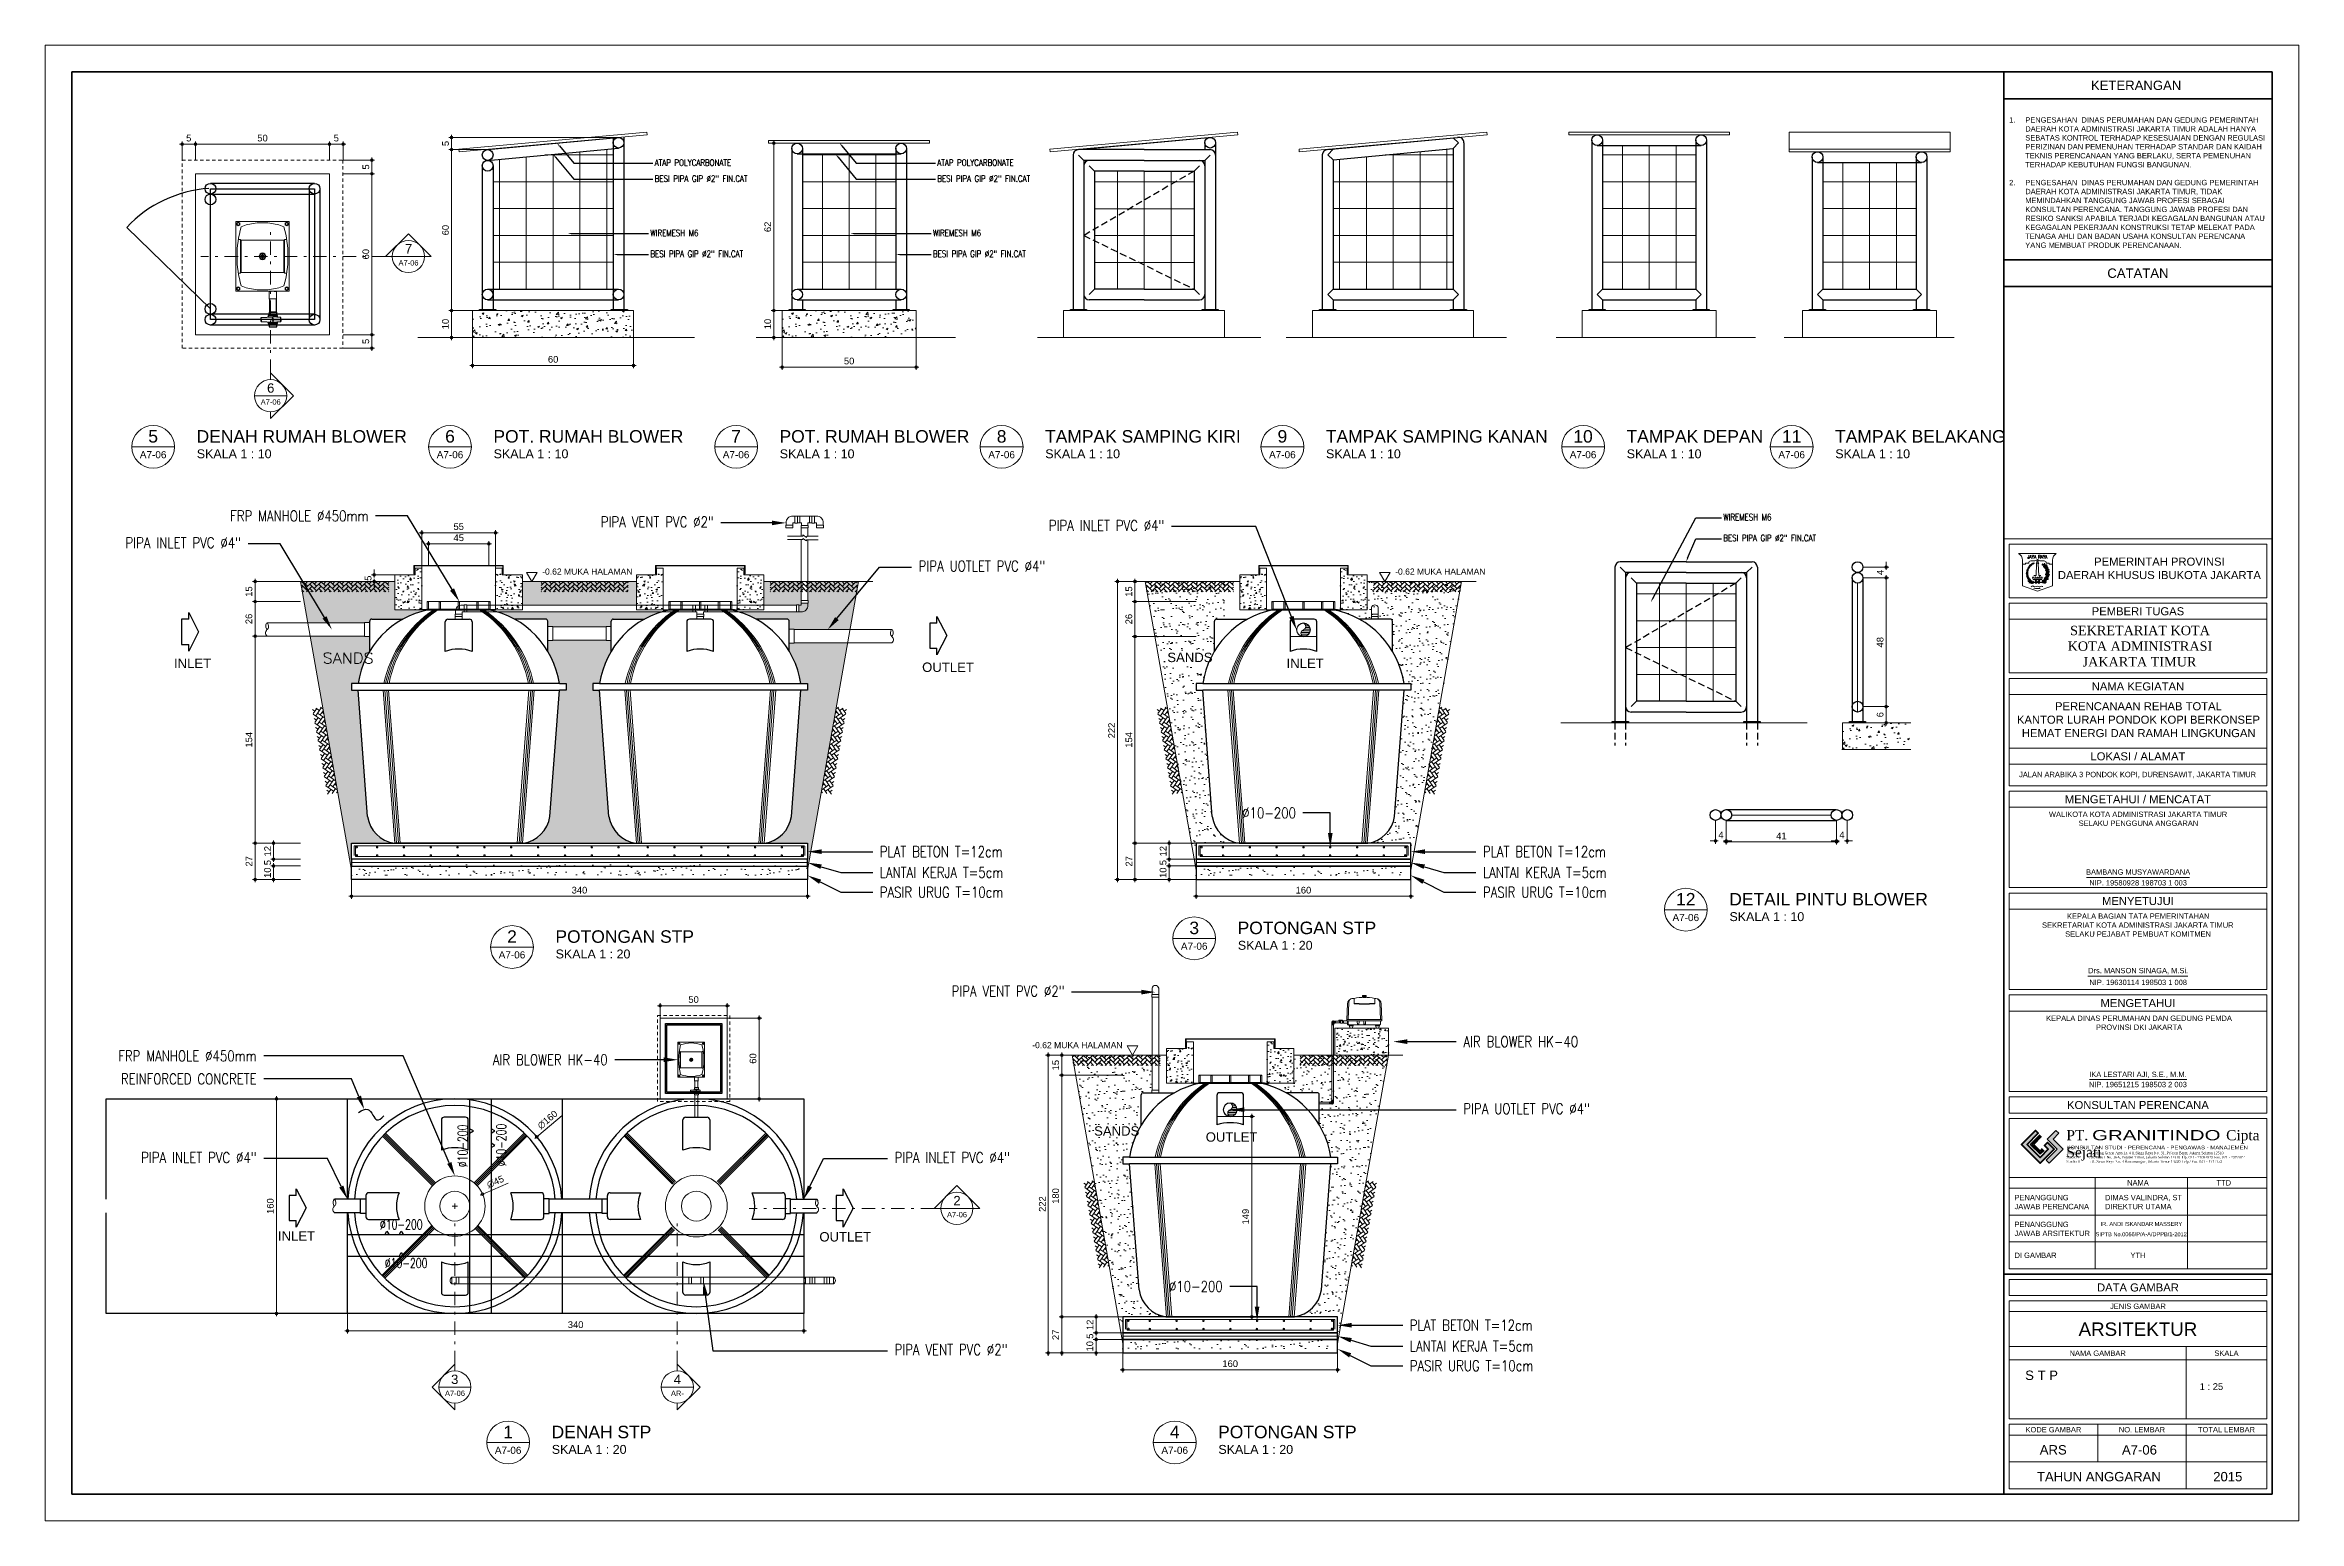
# Model space of a CAD drawing. Header units: millimetres. Extents: x -11 to 1625, y -267 to 180.
# Drawn here: x 827.2 to 911.2, y -157 to -102 of the extents above; entities that cross this region are included whole.
import ezdxf
from ezdxf import colors
from ezdxf.entities.mleader import LeaderData, LeaderLine
from ezdxf.enums import TextEntityAlignment as Align
from ezdxf.math import Vec2, Vec3

# ---------------------------------------------------------------- set-up
doc = ezdxf.new("R2010")
doc.units = ezdxf.units.MM
for name, pattern in [('CENTER', [2, 1.25, -0.25, 0.25, -0.25]), ('DASHDOT', [1, 0.5, -0.25, 0, -0.25]), ('DASHED2', [0.375, 0.25, -0.125]), ('HIDDEN', [0.375, 0.25, -0.125])]:
    doc.linetypes.add(name, pattern=pattern)
for name, color, linetype in [('$RECOVER_961030131422-210', 7, 'Continuous'), ('$RECOVER_961030131422-228', 7, 'Continuous'), ('BALOK DET', 3, 'Continuous'), ('BESI', 10, 'Continuous'), ('PIPA', 152, 'Continuous'), ('PIPE-100L', 4, 'Continuous'), ('PIPE-100L-2', 4, 'Continuous'), ('PVC-200', 4, 'Continuous'), ('PVC-CENTER', 20, 'CENTER'), ('TANK', 5, 'Continuous')]:
    doc.layers.add(name, color=color, linetype=linetype)
for name, color, linetype, lineweight in [('AER-PIPE', 4, 'Continuous', 9), ('ars', 11, 'Continuous', 5), ('ARS DIN', 31, 'Continuous', 5), ('ARSIR', 2, 'Continuous', 5), ('ARSIR BETON', 47, 'Continuous', 5), ('ARSIR WARNA', 43, 'Continuous', 0), ('atap', 7, 'Continuous', 20), ('BL', 7, 'Continuous', 5), ('CONC-SAND', 83, 'Continuous', 5), ('CONCRETE', 8, 'Continuous', 5), ('CONCRETE-COVER', 23, 'Continuous', 5), ('DIM-SE', 7, 'Continuous', 5), ('dinding', 5, 'Continuous', 15), ('GRS KOP', 1, 'Continuous', 35), ('kop', 7, 'Continuous', 20), ('logo', 7, 'Continuous', 50), ('MANHOLE', 6, 'Continuous', 5), ('not', 7, 'Continuous', 20), ('PIPE', 4, 'Continuous', 15), ('plat', 3, 'Continuous', 25), ('SANITAIR', 4, 'Continuous', 5), ('STEEL', 20, 'Continuous', 5), ('TANAMAN', 74, 'Continuous', 0), ('TEXT', 7, 'Continuous', 9), ('TEXT KETERANGAN', 7, 'Continuous', 9), ('tul', 41, 'Continuous', 15), ('TULANGAN', 5, 'Continuous', 5), ('u', 6, 'Continuous', 20)]:
    doc.layers.add(name, color=color, linetype=linetype, lineweight=lineweight)
doc.styles.add('7', font='SAS_____.PFB', dxfattribs={"height": 200})
doc.styles.add('ATTR', font='romans.shx', dxfattribs={"width": 0.8, "height": 1.735066})
doc.styles.add('BARU', font='complex.shx')
doc.styles.add('S', font='SIMPLEX', dxfattribs={"width": 1.1})
doc.styles.add('ST1', font='ROMANS.shx', dxfattribs={"width": 0.7})
doc.styles.get("Standard").update_dxf_attribs({"font": 'ARIALUNI.TTF'})
doc.linetypes.add('BATTING', pattern='A,0.0001,-0.1,[134,ltypeshp.shx,S=0.1,R=0,X=-0.1,Y=0],-0.2,[134,ltypeshp.shx,S=0.1,R=180,X=0.1,Y=0],-0.1', length=0.4001)
doc.dimstyles.new('SK-10', dxfattribs={"dimtxt": 0.25, "dimasz": 0.1, "dimexe": 0.1, "dimexo": 0, "dimgap": 0.1, "dimtad": 1, "dimdec": 0, "dimlfac": 10, "dimzin": 12, "dimdsep": 46, "dimtxsty": 'Standard', "dimblk": 'BULAT', "dimcen": 0.1, "dimdle": 0.1, "dimclrd": 256, "dimclre": 256, "dimclrt": 256, "dimadec": 0, "dimazin": 3, "dimtfac": 1, "dimtdec": 0, "dimtix": 1, "dimtofl": 0, "dimtmove": 0, "dimatfit": 3, "dimldrblk": 'BULAT', "dimfxl": 0, "dimtolj": 1, "dimtzin": 0, "dimlwd": -1, "dimlwe": -1, "dimarcsym": 0})
doc.dimstyles.new('SK-20', dxfattribs={"dimtxt": 0.25, "dimasz": 0.1, "dimexe": 0.1, "dimexo": 0, "dimgap": 0.1, "dimtad": 1, "dimdec": 0, "dimlfac": 20, "dimzin": 12, "dimdsep": 46, "dimtxsty": 'Standard', "dimblk": 'BULAT', "dimcen": 0.1, "dimdle": 0.1, "dimclrd": 256, "dimclre": 256, "dimclrt": 256, "dimadec": 0, "dimazin": 3, "dimtfac": 1, "dimtdec": 0, "dimtix": 1, "dimtofl": 0, "dimtmove": 0, "dimatfit": 3, "dimldrblk": 'BULAT', "dimfxl": 0, "dimtolj": 1, "dimtzin": 0, "dimlwd": -1, "dimlwe": -1, "dimarcsym": 0})

msp = doc.modelspace()

# ---------------------------------------------------------------- texts
at = {"layer": '$RECOVER_961030131422-228', "style": '7'}
for s, p in [('INLET', (832.0181413, -125.0443637, 25.6226598)), ('OUTLET', (859.9019301, -125.1851734, 25.6226598)), ('INLET', (873.4851668, -125.0443637, 25.6226598)), ('OUTLET', (870.4707676, -142.6927435, 25.6226598)), ('INLET', (835.892322, -146.3786147, 25.6226598))]:
    msp.add_text(s, height=0.35, dxfattribs=at).set_placement(p, align=Align.MIDDLE_LEFT)
msp.add_text('OUTLET', height=0.35, dxfattribs=at).set_placement((858.0009061, -146.4120978, 8.2106804), align=Align.MIDDLE_RIGHT)
at = {"layer": '$RECOVER_961030131422-228', "char_height": 0.35, "width": 1.393478137, "attachment_point": 1, "style": '7'}
for insert in [(869.0401293, -124.6446481), (866.311699, -142.2930279)]:
    msp.add_mtext('SANDS', dxfattribs=dict(at, insert=insert))
at = {"layer": 'not', "style": 'ST1', "width": 0.7}
for p in [(842.9565004, -143.8180478), (844.3964891, -143.7864419)]:
    msp.add_text('%%C10-200', height=0.36295038, rotation=90, dxfattribs=at).set_placement(p)
for p in [(839.6951654, -146.1346965), (839.8759923, -147.5729178)]:
    msp.add_text('%%C10-200', height=0.36295038, dxfattribs=at).set_placement(p)
at = {"layer": 'TEXT', "insert": (837.5579599, -124.6446481), "char_height": 0.4, "width": 1.393478137, "attachment_point": 1, "style": 'S'}
msp.add_mtext('SANDS', dxfattribs=at)

# ---------------------------------------------------------------- blocks, each defined once
blk = doc.blocks.new('logo granitindo baru')
at = {"layer": 'logo'}
for points in [[(1.03, 1.463), (0.916, 1.574), (0.366, 1.024), (1.1, 0.289), (1.652, 0.843), (1.392, 1.098), (1.281, 0.987), (1.423, 0.84), (1.102, 0.519), (0.594, 1.025)], [(1.721, 1.576), (1.381, 1.236), (1.771, 0.842), (1.341, 0.407), (1.454, 0.294), (2.001, 0.844), (1.609, 1.237), (1.835, 1.464)]]:
    blk.add_hatch(color=8, dxfattribs=at).paths.add_polyline_path(points)
blk.add_lwpolyline([(1.03, 1.463), (0.916, 1.574), (0.366, 1.024), (1.1, 0.289), (1.652, 0.843), (1.392, 1.098), (1.281, 0.987), (1.423, 0.84), (1.102, 0.519), (0.594, 1.025), (1.03, 1.463), (0.916, 1.574)], dxfattribs=at)
at = {"layer": 'logo', "lineweight": 13}
for points in [[(1.089, 1.403), (0.713, 1.026), (1.101, 0.638), (1.258, 0.794)], [(1.112, 1.38), (0.759, 1.026), (1.101, 0.683), (1.235, 0.817)], [(1.134, 1.357), (0.803, 1.026), (1.101, 0.728), (1.213, 0.839)], [(1.157, 1.334), (0.85, 1.026), (1.101, 0.775), (1.189, 0.863)]]:
    blk.add_lwpolyline(points, dxfattribs=at)
at = {"layer": 'logo', "lineweight": 0}
blk.add_lwpolyline([(1.721, 1.576), (1.381, 1.236), (1.771, 0.842), (1.341, 0.407), (1.454, 0.294), (2.001, 0.844), (1.609, 1.237), (1.835, 1.464), (1.721, 1.576)], dxfattribs=at)
at = {"layer": 'logo', "insert": (2.134, 0.975), "char_height": 0.1, "attachment_point": 1}
blk.add_mtext_dynamic_manual_height_columns('{\\f@Arial Unicode MS|b0|i0|c0|p34;\\H1.4x;\\W1.2;KONSULTAN STUDI - PERENCANA - PENGAWAS - MANAJEMEN\\fTimes New Roman|b0|i0|c0|p18;\\P\\pt0.9;\\H0.71429x;\\W1;Domisili ^I: Gedung Graha Arsa Lt. 4 Jl.Siaga Raya No. 31, Pejaten Barat, Jakarta Selatan 12510\\PStudio I ^I: Jl. Batu I No. 36A, Pejaten Timur, Jakarta Selatan 12510 Tlp. 021 - 71082879 Fax. 021 - 7972072\\PStudio II          : Jl. Sawo Raya No. 4 Rawamangun, Jakarta Timur 13220 Telp / Fax. 021 - 4717152}', width=9.56937, gutter_width=0, heights=[1.67], dxfattribs=at)
at = {"layer": 'logo', "insert": (2.134, 1.589), "char_height": 0.4, "width": 7.66452, "attachment_point": 1}
blk.add_mtext('{\\fTimes New Roman|b0|i0|c0|p18;PT. \\fCityBlueprint|b0|i0|c2|p2;\\W1.5;GRANITINDO \\fTimes New Roman|b0|i0|c0|p18;\\W1;Cipta Sejati}', dxfattribs=at)
blk = doc.blocks.new('kop')
at = {"layer": 'ars'}
for p, q in [((74.521, 35.599), (74.496, 35.614)), ((74.534, 35.595), (74.538, 35.581)), ((74.578, 35.526), (74.553, 35.541)), ((74.578, 35.526), (74.581, 35.555)), ((74.6, 35.468), (74.612, 35.457)), ((74.614, 35.467), (74.614, 35.452)), ((74.634, 35.366), (74.615, 35.388)), ((74.631, 35.289), (74.635, 35.273)), ((74.634, 35.366), (74.643, 35.394)), ((74.642, 35.304), (74.637, 35.29)), ((74.472, 34.989), (74.502, 34.992)), ((74.537, 35.048), (74.537, 35.078)), ((74.552, 35.066), (74.578, 35.081)), ((74.621, 35.202), (74.607, 35.228)), ((74.621, 35.202), (74.64, 35.225))]:
    blk.add_line(p, q, dxfattribs=at)
for centre, radius, start, end in [((73.816, 35.253), 0.061, 2.2926, 66.75394), ((73.901, 35.312), 0.061, 182.2926, 246.75394), ((73.906, 35.362), 0.061, 172.39949, 236.86083), ((73.812, 35.319), 0.061, 352.39949, 56.86083), ((73.916, 35.414), 0.061, 164.61904, 229.08037), ((73.817, 35.384), 0.061, 344.61904, 49.08037), ((73.933, 35.316), 0.061, 120.67989, 185.14122), ((74.278, 35.315), 0.405, 114.0856, 237.63251), ((73.842, 35.364), 0.061, 300.67989, 5.14122), ((73.923, 35.456), 0.0488, 158.86486, 223.3262), ((73.936, 35.271), 0.061, 130.573, 195.03434), ((73.852, 35.424), 0.061, 292.89943, 357.36077), ((73.937, 35.365), 0.061, 112.89943, 177.36077), ((73.842, 35.44), 0.0488, 338.86486, 43.3262), ((73.837, 35.302), 0.061, 310.573, 15.03434), ((73.873, 35.469), 0.0488, 287.14526, 351.60659), ((73.935, 35.415), 0.0488, 107.14526, 171.60659), ((73.942, 35.493), 0.0488, 150.29963, 214.76097), ((73.859, 35.489), 0.0488, 330.29963, 34.76097), ((73.948, 35.451), 0.0488, 98.58003, 163.04136), ((73.894, 35.513), 0.0488, 278.58003, 343.04136), ((73.961, 35.528), 0.0488, 145.79893, 210.26027), ((73.879, 35.531), 0.0488, 325.79893, 30.26027), ((73.916, 35.552), 0.0488, 274.07933, 338.54067), ((73.965, 35.485), 0.0488, 94.07933, 158.54067), ((73.985, 35.56), 0.0488, 139.36791, 203.82924), ((73.904, 35.572), 0.0488, 319.36791, 23.82924), ((73.984, 35.517), 0.0488, 87.6483, 152.10964), ((73.943, 35.589), 0.0488, 267.6483, 332.10964), ((74.012, 35.589), 0.0488, 133.84164, 198.30297), ((73.932, 35.609), 0.0488, 313.84164, 18.30297), ((74.007, 35.547), 0.0488, 82.12203, 146.58337), ((73.973, 35.622), 0.0488, 262.12203, 326.58337), ((74.036, 35.612), 0.0439, 126.62395, 191.08528), ((73.967, 35.639), 0.0439, 306.62395, 11.08528), ((74.026, 35.575), 0.0439, 74.90434, 139.36568), ((74.005, 35.646), 0.0439, 254.90434, 319.36568), ((74, 35.656), 0.0352, 303.96096, 8.42229), ((74.054, 35.632), 0.0352, 123.96096, 188.42229), ((74.045, 35.603), 0.0352, 72.24135, 136.70269), ((74.03, 35.66), 0.0352, 252.24135, 316.70269), ((74.027, 35.676), 0.0352, 297.74061, 2.20194), ((74.078, 35.647), 0.0352, 117.74061, 182.20194), ((74.066, 35.619), 0.0352, 66.021, 130.48234), ((74.057, 35.677), 0.0352, 246.021, 310.48234), ((74.097, 35.661), 0.0281, 113.40069, 177.86202), ((74.058, 35.688), 0.0281, 293.40069, 357.86202), ((74.086, 35.64), 0.0281, 61.68108, 126.14242), ((74.082, 35.687), 0.0281, 241.68108, 306.14242), ((74.082, 35.701), 0.0281, 293.40069, 357.86202), ((74.121, 35.674), 0.0281, 113.40069, 177.86202), ((74.11, 35.653), 0.0281, 61.68108, 126.14242), ((74.106, 35.7), 0.0281, 241.68108, 306.14242), ((74.117, 35.713), 0.0281, 260.93685, 325.39819), ((74.136, 35.669), 0.0281, 80.93685, 145.39819), ((74.232, 35.315), 0.405, 302.36749, 44.48513), ((74.485, 35.674), 0.0613, 235.51536, 280.6207), ((74.445, 35.613), 0.0507, 1.42482, 71.62404), ((74.541, 35.601), 0.0613, 235.51536, 280.6207), ((74.589, 35.652), 0.0795, 151.18188, 225.99565), ((74.502, 35.54), 0.0507, 1.42482, 71.62404), ((74.526, 35.44), 0.0795, 20.9123, 95.72607), ((74.592, 35.547), 0.0795, 200.9123, 275.72607), ((74.464, 35.633), 0.0795, 331.18188, 45.99565), ((74.611, 35.596), 0.0507, 162.59462, 232.79384), ((74.623, 35.449), 0.0613, 217.22881, 262.33415), ((74.538, 35.6), 0.0613, 313.59796, 358.7033), ((74.663, 35.361), 0.0795, 171.16409, 245.97786), ((74.552, 35.301), 0.0795, 351.16409, 65.97786), ((74.566, 35.403), 0.0507, 343.13827, 53.33749), ((74.562, 35.252), 0.0507, 331.52956, 41.72878), ((74.684, 35.504), 0.0795, 133.19986, 208.01363), ((74.559, 35.525), 0.0795, 313.19986, 28.01363), ((74.682, 35.427), 0.0507, 150.06789, 220.26711), ((74.688, 35.241), 0.0507, 128.27812, 198.47734), ((74.721, 35.315), 0.0795, 113.30268, 188.11645), ((74.611, 35.377), 0.0795, 293.30268, 8.11645), ((74.611, 35.447), 0.0613, 301.07123, 346.17657), ((73.829, 35.191), 0.061, 12.66278, 77.12411), ((73.902, 35.264), 0.061, 192.66278, 257.12411), ((73.907, 35.225), 0.061, 200.21515, 264.67648), ((73.844, 35.143), 0.061, 20.21515, 84.67648), ((73.921, 35.183), 0.061, 206.16011, 270.62144), ((73.867, 35.095), 0.061, 26.16011, 90.62144), ((73.943, 35.23), 0.061, 140.94317, 205.40451), ((73.841, 35.243), 0.061, 320.94317, 25.40451), ((73.941, 35.145), 0.061, 208.50798, 272.96932), ((73.891, 35.055), 0.061, 28.50798, 92.96932), ((73.957, 35.19), 0.061, 140.94317, 205.40451), ((73.854, 35.203), 0.061, 320.94317, 25.40451), ((73.921, 35.015), 0.061, 40.03108, 104.49242), ((73.953, 35.113), 0.061, 220.03108, 284.49242), ((73.974, 35.153), 0.061, 146.90284, 211.36418), ((73.871, 35.155), 0.061, 326.90284, 31.36418), ((73.956, 34.978), 0.061, 49.20062, 113.66196), ((73.971, 35.08), 0.061, 229.20062, 293.66196), ((73.997, 35.115), 0.061, 146.69526, 211.1566), ((73.893, 35.117), 0.061, 326.69526, 31.1566), ((74.021, 35.084), 0.061, 144.86352, 209.32486), ((73.918, 35.089), 0.061, 324.86352, 29.32486), ((73.99, 34.949), 0.061, 44.42228, 108.88361), ((74.014, 35.049), 0.061, 224.42228, 288.88361), ((74.049, 35.054), 0.061, 144.49027, 208.9516), ((73.946, 35.059), 0.061, 324.49027, 28.9516), ((74.08, 35.031), 0.061, 156.18026, 220.64159), ((73.978, 35.016), 0.061, 336.18026, 40.64159), ((74.567, 35.052), 0.0795, 137.1076, 211.92137), ((74.441, 35.064), 0.0795, 317.1076, 31.92137), ((74.547, 34.969), 0.0507, 83.44322, 153.64244), ((74.537, 35.042), 0.0613, 234.44656, 279.55191), ((74.569, 34.993), 0.0612, 69.89618, 144.70994), ((74.541, 35.085), 0.0612, 249.89618, 324.70994), ((74.582, 35.119), 0.0613, 176.98724, 222.09259), ((74.509, 35.12), 0.0507, 302.89671, 13.09593), ((74.644, 35.186), 0.0795, 153.08913, 227.9029), ((74.627, 35.286), 0.0613, 205.62009, 250.72544), ((74.52, 35.163), 0.0795, 333.08913, 47.9029), ((74.629, 35.078), 0.0507, 106.58179, 176.78101), ((74.591, 35.141), 0.0613, 257.58513, 302.69047), ((74.602, 35.228), 0.0795, 271.02002, 345.83379), ((74.68, 35.129), 0.0795, 91.02002, 165.83379), ((74.63, 35.285), 0.0613, 279.28146, 324.3868)]:
    blk.add_arc(centre, radius, start, end, dxfattribs=at)
at = {"layer": 'ars', "color": 11}
for centre, radius, start, end in [((74.491, 34.995), 0.0613, 158.86957, 203.97492), ((74.422, 35.02), 0.0507, 284.77904, 354.97826), ((74.44, 34.986), 0.016, 270, 302.36749)]:
    blk.add_arc(centre, radius, start, end, dxfattribs=at)
at = {"layer": 'ars'}
for points, start_tangent, end_tangent in [([(74.461, 35.651), (74.466, 35.634), (74.45, 35.624), (74.429, 35.623), (74.426, 35.64), (74.439, 35.661), (74.444, 35.672), (74.461, 35.663), (74.461, 35.651)], (0.714442, -0.699695), (0.714442, -0.699695)), ([(74.518, 35.578), (74.523, 35.561), (74.507, 35.551), (74.486, 35.55), (74.483, 35.567), (74.496, 35.588), (74.501, 35.599), (74.518, 35.589), (74.518, 35.578)], (0.714442, -0.699695), (0.714442, -0.699695)), ([(74.594, 35.435), (74.593, 35.416), (74.574, 35.412), (74.555, 35.418), (74.556, 35.435), (74.576, 35.451), (74.584, 35.459), (74.597, 35.445), (74.594, 35.435)], (0.458819, -0.88853), (0.458819, -0.88853)), ([(74.596, 35.277), (74.591, 35.26), (74.572, 35.259), (74.554, 35.269), (74.559, 35.285), (74.581, 35.297), (74.591, 35.303), (74.601, 35.287), (74.596, 35.277)], (0.270637, -0.962681), (0.270637, -0.962681)), ([(74.571, 35.605), (74.582, 35.591), (74.6, 35.598), (74.612, 35.615), (74.601, 35.627), (74.576, 35.629), (74.564, 35.631), (74.562, 35.612), (74.571, 35.605)], (0.149901, -0.988701), (0.149901, -0.988701)), ([(74.644, 35.445), (74.652, 35.429), (74.671, 35.432), (74.687, 35.445), (74.678, 35.46), (74.654, 35.467), (74.643, 35.472), (74.637, 35.453), (74.644, 35.445)], (-0.068112, -0.997678), (-0.068112, -0.997678)), ([(74.66, 35.272), (74.661, 35.253), (74.68, 35.25), (74.699, 35.256), (74.697, 35.273), (74.677, 35.288), (74.669, 35.297), (74.656, 35.282), (74.66, 35.272)], (-0.433585, -0.901113), (-0.433585, -0.901113)), ([(74.463, 35.013), (74.447, 35.004), (74.433, 35.018), (74.428, 35.037), (74.443, 35.045), (74.467, 35.037), (74.479, 35.034), (74.474, 35.016), (74.463, 35.013)], (-0.515761, -0.856733), (-0.515761, -0.856733)), ([(74.551, 35.127), (74.539, 35.113), (74.521, 35.122), (74.51, 35.139), (74.522, 35.151), (74.547, 35.151), (74.559, 35.152), (74.56, 35.133), (74.551, 35.127)], (-0.223771, -0.974642), (-0.223771, -0.974642)), ([(74.549, 35.011), (74.537, 34.997), (74.548, 34.981), (74.566, 34.972), (74.576, 34.985), (74.573, 35.01), (74.573, 35.022), (74.554, 35.021), (74.549, 35.011)], (-0.942817, -0.33331), (-0.942817, -0.33331)), ([(74.614, 35.117), (74.608, 35.1), (74.624, 35.089), (74.645, 35.088), (74.649, 35.104), (74.636, 35.126), (74.631, 35.137), (74.614, 35.128), (74.614, 35.117)], (-0.735998, -0.676983), (-0.735998, -0.676983))]:
    blk.add_spline(points, degree=3, dxfattribs=dict(at, start_tangent=start_tangent, end_tangent=end_tangent))
for points in [[(74.445, 34.97), (74.47, 34.975), (74.522, 34.973), (74.56, 34.955)], [(74.445, 34.97), (74.468, 34.959), (74.518, 34.947), (74.56, 34.955)]]:
    blk.add_spline(points, degree=3, dxfattribs=at)
at = {"layer": 'GRS KOP'}
for p, q in [((73, 1), (73, 54)), ((83, 1), (83, 54)), ((73, 53), (83, 53)), ((73, 47), (83, 47)), ((73, 46), (83, 46)), ((73, 9.2), (83, 9.2))]:
    blk.add_line(p, q, dxfattribs=at)
blk.add_lwpolyline([(1, 54), (83, 54), (83, 1), (1, 1)], close=True, dxfattribs=at)
at = {"layer": 'kop', "color": 7}
for p, q in [((84, 55), (0, 55)), ((0, 55), (0, 0)), ((84, 55), (84, 0)), ((84, 55), (84, 0)), ((74.205, 35.69), (74.305, 35.69)), ((74.225, 35.67), (74.205, 35.23)), ((74.235, 35.698), (74.275, 35.698)), ((74.285, 35.67), (74.305, 35.23)), ((74.075, 35.17), (74.124, 35.17)), ((74.075, 35.17), (74.095, 35.09)), ((74.095, 35.09), (74.415, 35.09)), ((74.124, 35.23), (74.124, 35.228)), ((74.124, 35.23), (74.205, 35.23)), ((74.124, 35.228), (74.129, 35.228)), ((74.124, 35.17), (74.134, 35.13)), ((74.134, 35.13), (74.376, 35.13)), ((74.195, 35.15), (74.235, 35.15)), ((74.275, 35.15), (74.315, 35.15)), ((74.305, 35.23), (74.386, 35.23)), ((74.376, 35.13), (74.386, 35.17)), ((74.381, 35.228), (74.386, 35.228)), ((74.386, 35.23), (74.386, 35.228)), ((74.386, 35.17), (74.435, 35.17)), ((74.415, 35.09), (74.435, 35.17)), ((0, 0), (84, 0))]:
    blk.add_line(p, q, dxfattribs=at)
at = {"layer": 'kop'}
for p, q in [((83, 36.6), (73, 36.6)), ((73.2, 34.4), (73.2, 36.4)), ((82.8, 36.4), (73.2, 36.4)), ((82.8, 34.4), (82.8, 36.4)), ((82.8, 34.4), (73.2, 34.4)), ((73.2, 31.6), (73.2, 34.2)), ((82.8, 34.2), (73.2, 34.2)), ((82.8, 31.6), (82.8, 34.2)), ((82.8, 33.6), (73.2, 33.6)), ((82.8, 31.6), (73.2, 31.6)), ((73.2, 27.4), (73.2, 31.4)), ((82.8, 31.4), (73.2, 31.4)), ((82.8, 27.4), (82.8, 31.4)), ((82.8, 30.8), (73.2, 30.8)), ((82.8, 28.8), (73.2, 28.8)), ((82.8, 28.2), (73.2, 28.2)), ((82.8, 27.4), (73.2, 27.4)), ((73.2, 23.6), (73.2, 27.2)), ((82.8, 27.2), (73.2, 27.2)), ((82.8, 23.6), (82.8, 27.2)), ((82.8, 26.6), (73.2, 26.6)), ((82.8, 23.6), (73.2, 23.6)), ((76.089, 23.976), (79.928, 23.976)), ((73.2, 19.8), (73.2, 23.4)), ((82.8, 23.4), (73.2, 23.4)), ((82.8, 22.8), (73.2, 22.8)), ((82.8, 19.8), (82.8, 23.4)), ((76.127, 20.296), (79.863, 20.296)), ((82.8, 19.8), (73.2, 19.8)), ((73.2, 16), (73.2, 19.6)), ((82.8, 19.6), (73.2, 19.6)), ((82.8, 16), (82.8, 19.6)), ((82.8, 19), (73.2, 19)), ((82.8, 16), (73.2, 16)), ((73.2, 9.4), (73.2, 15)), ((82.8, 15), (73.2, 15)), ((82.8, 9.4), (82.8, 15)), ((82.8, 12.8), (73.2, 12.8)), ((76.4, 9.4), (76.4, 12.8)), ((79.842, 9.4), (79.842, 12.8)), ((82.8, 12.4), (73.2, 12.4)), ((73.2, 12.4), (73.2, 11.4)), ((82.8, 11.4), (73.2, 11.4)), ((82.8, 10.4), (73.2, 10.4)), ((82.8, 9.4), (73.2, 9.4)), ((73.2, 7.8), (82.8, 7.8)), ((73.2, 6.5), (82.8, 6.5)), ((73.2, 6), (82.8, 6)), ((79.8, 3.8), (79.8, 6.5)), ((76.5, 2.2), (76.5, 3.6)), ((79.8, 1.2), (79.8, 3.6)), ((73.2, 3.2), (82.8, 3.2)), ((73.2, 2.2), (82.8, 2.2))]:
    blk.add_line(p, q, dxfattribs=at)
at = {"layer": 'kop', "color": 5}
for p, q in [((74.955, 36.05), (73.555, 36.05)), ((73.695, 35.81), (73.695, 34.85)), ((73.695, 35.65), (73.815, 35.65)), ((73.815, 35.69), (73.815, 35.65)), ((73.815, 35.69), (73.935, 35.69)), ((73.935, 35.73), (73.935, 35.69)), ((74.575, 35.73), (74.575, 35.69)), ((74.695, 35.69), (74.575, 35.69)), ((74.695, 35.69), (74.695, 35.65)), ((74.815, 35.65), (74.695, 35.65)), ((74.815, 35.81), (74.815, 34.85)), ((73.695, 34.85), (74.255, 34.65)), ((74.225, 34.95), (74.171, 35.022)), ((74.255, 34.986), (74.203, 35.046)), ((74.225, 34.95), (74.21, 34.93)), ((74.255, 34.986), (74.307, 35.046)), ((74.255, 34.65), (74.815, 34.85)), ((74.285, 34.95), (74.339, 35.022)), ((74.285, 34.95), (74.3, 34.93))]:
    blk.add_line(p, q, dxfattribs=at)
at = {"layer": 'kop', "color": 7}
for points in [[(74.235, 35.698), (74.233, 35.701), (74.231, 35.704), (74.229, 35.707), (74.228, 35.71), (74.227, 35.713), (74.227, 35.715), (74.226, 35.718), (74.226, 35.72), (74.226, 35.723), (74.226, 35.725), (74.226, 35.728), (74.226, 35.731), (74.226, 35.733), (74.227, 35.736), (74.228, 35.738), (74.229, 35.741), (74.23, 35.743), (74.232, 35.746), (74.234, 35.749), (74.236, 35.753), (74.24, 35.758), (74.244, 35.763), (74.249, 35.77), (74.255, 35.778)], [(74.275, 35.698), (74.277, 35.701), (74.279, 35.704), (74.281, 35.707), (74.282, 35.71), (74.283, 35.713), (74.283, 35.715), (74.284, 35.718), (74.284, 35.72), (74.284, 35.723), (74.284, 35.725), (74.284, 35.728), (74.284, 35.731), (74.284, 35.733), (74.283, 35.736), (74.282, 35.738), (74.281, 35.741), (74.28, 35.743), (74.278, 35.746), (74.276, 35.749), (74.274, 35.753), (74.27, 35.758), (74.266, 35.763), (74.261, 35.77), (74.255, 35.778)]]:
    blk.add_lwpolyline(points, dxfattribs=at)
at = {"layer": 'kop', "color": 1}
blk.add_lwpolyline([(74.07, 34.97), (74.44, 34.97)], close=True, dxfattribs=at)
at = {"layer": 'kop', "color": 5}
for points in [[(74.21, 34.97), (74.18, 34.93)], [(74.3, 34.97), (74.33, 34.93)]]:
    blk.add_lwpolyline(points, dxfattribs=at)
at = {"layer": 'kop'}
blk.add_lwpolyline([(76.189, 16.449), (79.826, 16.449)], dxfattribs=at)
for points in [[(73.2, 15.2), (82.8, 15.2), (82.8, 15.8), (73.2, 15.8)], [(73.2, 8.4), (82.8, 8.4), (82.8, 9), (73.2, 9)], [(73.2, 3.8), (82.8, 3.8), (82.8, 8.2), (73.2, 8.2)], [(73.2, 1.2), (82.8, 1.2), (82.8, 3.6), (73.2, 3.6)]]:
    blk.add_lwpolyline(points, close=True, dxfattribs=at)
at = {"layer": 'kop', "color": 5}
for centre, radius, start, end in [((73.419, 35.81), 0.276, 0, 60.51287), ((73.975, 35.73), 0.04, 90, 180), ((74.535, 35.73), 0.04, 0, 90), ((75.091, 35.81), 0.276, 119.48713, 180), ((74.187, 35.034), 0.02, 36.8699, 216.8699), ((74.323, 35.034), 0.02, 323.1301, 143.1301)]:
    blk.add_arc(centre, radius, start, end, dxfattribs=at)
at = {"layer": 'kop', "color": 7}
for centre, radius, start, end in [((74.198, 35.663), 0.0283, 15, 75), ((74.312, 35.663), 0.0283, 105, 165), ((74.079, 35.119), 0.12, 15, 65.38943), ((74.255, 35.15), 0.02, 0, 180), ((74.431, 35.119), 0.12, 114.61057, 165)]:
    blk.add_arc(centre, radius, start, end, dxfattribs=at)
at = {"layer": 'kop', "color": 1}
blk.add_arc((74.07, 34.986), 0.016, 237.63251, 270, dxfattribs=at)
at = {"layer": 'kop', "color": 5}
for points in [[(74.255, 35.83), (74.232, 35.807), (74.2, 35.793), (74.12, 35.782), (74.046, 35.777), (73.975, 35.77)], [(74.255, 35.83), (74.278, 35.807), (74.31, 35.793), (74.39, 35.782), (74.464, 35.777), (74.535, 35.77)], [(74.023, 34.99), (74.006, 34.984), (73.974, 34.992), (73.925, 35.01), (73.891, 35.041)], [(74.038, 34.971), (74.016, 34.967), (73.997, 34.959), (73.964, 34.956), (73.932, 34.964)], [(74.082, 34.965), (74.066, 34.956), (74.034, 34.952), (74.006, 34.952), (73.992, 34.948)], [(74.015, 34.807), (74.089, 34.844), (74.162, 34.807), (74.249, 34.833), (74.326, 34.809), (74.4, 34.83), (74.45, 34.817)], [(74.125, 34.97), (74.104, 34.959), (74.093, 34.947), (74.051, 34.932), (74.033, 34.937)], [(74.113, 34.984), (74.085, 34.986), (74.071, 34.993), (74.051, 34.993)], [(74.125, 34.97), (74.112, 34.996), (74.085, 35.02), (74.081, 35.031)], [(74.12, 34.747), (74.16, 34.759), (74.204, 34.744), (74.255, 34.753), (74.3, 34.744), (74.332, 34.758), (74.357, 34.749)]]:
    blk.add_spline(points, degree=3, dxfattribs=at)
at = {"xscale": 0.9500000000000455, "yscale": 0.9500000000000455, "zscale": 0.9500000000000455}
blk.add_blockref('logo granitindo baru', (73.307, 13.056), dxfattribs=at)
at = {"layer": 'kop'}
for s, height, p in [('KETERANGAN ', 0.35, (78, 53.5)), ('CATATAN', 0.35, (78, 46.5)), ('DAERAH KHUSUS IBUKOTA JAKARTA', 0.29998, (78.8, 35.25)), ('PEMERINTAH PROVINSI', 0.29998, (78.8, 35.75)), ('PEMBERI TUGAS', 0.3, (78, 33.9)), ('NAMA KEGIATAN', 0.3, (78, 31.1)), ('LOKASI / ALAMAT', 0.3, (78, 28.5)), ('JALAN ARABIKA 3 PONDOK KOPI, DURENSAWIT, JAKARTA TIMUR', 0.2, (77.986, 27.8)), ('MENGETAHUI / MENCATAT', 0.3, (78, 26.9)), ('BAMBANG MUSYAWARDANA', 0.19926, (78.007, 24.183)), ('NIP. 19580928 198703 1 003', 0.19926, (78.007, 23.78)), ('MENYETUJUI', 0.3, (78, 23.1)), ('Drs. MANSON SINAGA, M.Si.', 0.19926, (78.009, 20.496)), ('NIP. 19630114 198503 1 008', 0.19926, (78.009, 20.071)), ('MENGETAHUI', 0.3, (78, 19.3)), ('NIP. 19651215 198503 2 003', 0.2, (77.999, 16.264)), ('IKA LESTARI AJI, S.E., M.M.', 0.2, (77.999, 16.625)), ('KONSULTAN PERENCANA', 0.3, (78, 15.5)), ('NAMA', 0.2, (78, 12.6)), ('TTD', 0.2, (81.2, 12.6)), ('DATA GAMBAR', 0.3, (78, 8.7)), ('JENIS GAMBAR', 0.2, (78, 8)), ('ARSITEKTUR', 0.5, (78, 7.146)), ('NAMA GAMBAR', 0.2, (76.5, 6.25)), ('SKALA', 0.2, (81.3, 6.25)), ('KODE GAMBAR', 0.2, (74.85, 3.4)), ('NO. LEMBAR', 0.2, (78.15, 3.4)), ('TOTAL LEMBAR', 0.2, (81.3, 3.4)), ('ARS', 0.35, (74.844, 2.65)), ('TAHUN ANGGARAN', 0.35, (76.545, 1.65)), ('2015', 0.35, (81.349, 1.65))]:
    blk.add_text(s, height=height, dxfattribs=at).set_placement(p, align=Align.MIDDLE)
at = {"layer": 'kop', "color": 5, "style": 'BARU', "width": 0.9}
blk.add_text('JAYA RAYA', height=0.12, dxfattribs=at).set_placement((74.255, 35.93), align=Align.MIDDLE)
at = {"layer": 'kop'}
blk.add_text('SIPTB No.0066/P/A-A/DPPB/1-2012', height=0.15, dxfattribs=at).set_placement((78.122, 10.609), align=Align.CENTER)
for s, insert, char_height, width, attachment_point in [('\\pi-0.6,l0.6,t0.6;1.^IPENGESAHAN  DINAS PERUMAHAN DAN GEDUNG PEMERINTAH DAERAH KOTA ADMINISTRASI JAKARTA TIMUR ADALAH HANYA SEBATAS KONTROL TERHADAP KESESUAIAN DENGAN REGULASI PERIZINAN DAN PEMENUHAN TERHADAP STANDAR DAN KAIDAH TEKNIS PERENCANAAN YANG BERLAKU, SERTA PEMENUHAN TERHADAP KEBUTUHAN FUNGSI BANGUNAN.\\P\\P2.^IPENGESAHAN  DINAS PERUMAHAN DAN GEDUNG PEMERINTAH DAERAH KOTA ADMINISTRASI JAKARTA TIMUR, TIDAK MEMINDAHKAN TANGGUNG JAWAB PROFESI SEBAGAI KONSULTAN PERENCANA. TANGGUNG JAWAB PROFESI DAN RESIKO SANKSI APABILA TERJADI KEGAGALAN BANGUNAN ATAU KEGAGALAN PEKERJAAN KONSTRUKSI TETAP MELEKAT PADA TENAGA AHLI DAN BADAN USAHA KONSULTAN PERENCANA YANG MEMBUAT PRODUK PERENCANAAN.', (73.2, 49.875), 0.2, 9.6, 4), ('PENANGGUNG\\PJAWAB PERENCANA', (73.4, 12.15), 0.2, 8.33062, 1), ('DIMAS VALINDRA, ST\\PDIREKTUR UTAMA', (76.77, 12.15), 0.2, 8.16499, 1), ('PENANGGUNG\\PJAWAB ARSITEKTUR', (73.4, 11.15), 0.2, 8.79211, 1), ('IR. ANDI ISKANDAR MASSERY', (76.609, 11.143), 0.15, 4.04264, 1), ('DI GAMBAR', (73.4, 10), 0.2, 7.59768, 1)]:
    blk.add_mtext(s, dxfattribs=dict(at, insert=insert, char_height=char_height, width=width, attachment_point=attachment_point))
at = {"layer": 'kop', "attachment_point": 1, "style": 'BARU'}
for s, width, insert, char_height in [('\\pi1.4375;{\\fRomantic|b0|i0|c2|p2;SEKRETARIAT KOTA\\P\\pi1.3461;KOTA ADMINISTRASI\\P\\pi1.9027;JAKARTA TIMUR}', 7.94943, (74.033, 33.359), 0.35), ('\\pi0.65609;{\\fArial|b0|i0|c0|p34;WALIKOTA KOTA ADMINISTRASI JAKARTA TIMUR\\P\\pi1.7645;SELAKU PENGGUNA ANGGARAN}', 7.94943, (74.027, 26.434), 0.2), ('\\pi1.5072;{\\fArial|b0|i0|c0|p34;KEPALA BAGIAN TATA PEMERINTAHAN\\P\\pi0.57794;SEKRETARIAT KOTA ADMINISTRASI JAKARTA TIMUR\\P\\pi1.4412;SELAKU PEJABAT PEMBUAT KOMITMEN}', 8.28085, (73.847, 22.638), 0.2), ('\\pi1.1521;{\\fArial|b0|i0|c0|p34;KEPALA DINAS PERUMAHAN DAN GEDUNG PEMDA\\P\\pi3.0079;PROVINSI DKI JAKARTA}', 9.20836, (73.427, 18.833), 0.2)]:
    blk.add_mtext_dynamic_manual_height_columns(s, width=width, gutter_width=1.5, heights=[0], dxfattribs=dict(at, insert=insert, char_height=char_height))
at = {"layer": 'kop', "insert": (73.464, 30.51), "char_height": 0.3, "attachment_point": 1}
blk.add_mtext_dynamic_manual_height_columns('\\pi1.446;PERENCANAAN REHAB TOTAL \\P\\pi0.026798;KANTOR LURAH PONDOK KOPI BERKONSEP \\P\\pi0.21087;HEMAT ENERGI DAN RAMAH LINGKUNGAN', width=9.06362, gutter_width=1.5, heights=[0], dxfattribs=at)
at = {"layer": 'kop', "style": 'BARU', "flags": 4}
for p, height in [((73.8, 5.4), 0.35), ((73.8, 4.9), 0.35), ((80.303, 5.382), 0.25), ((73.8, 4.4), 0.35), ((80.303, 4.882), 0.25), ((80.303, 4.382), 0.25)]:
    blk.add_attdef('-', p, '', height=height, dxfattribs=at)
at = {"layer": 'kop', "flags": 4}
for tag, p in [('AR-00', (78.057, 2.648)), ('00', (81.238, 2.647))]:
    blk.add_attdef(tag, text='', height=0.35, dxfattribs=at).set_placement(p, align=Align.MIDDLE)
blk = doc.blocks.new('BULAT')
for p, q in [((-1, 0), (1, 0)), ((0, -1), (0, 1))]:
    blk.add_line(p, q)
blk.add_circle((0, 0), 0.5)
blk = doc.blocks.new('*D1031')
at = {"layer": 'Defpoints', "color": 0}
for p in [(835.733, -132.593), (836.735, -132.593), (836.735, -133.093)]:
    blk.add_point(p, dxfattribs=at)
at = {"layer": 'u'}
for p, q in [((836.735, -132.593), (835.633, -132.593)), ((835.733, -132.993), (835.733, -132.693)), ((836.735, -133.093), (835.633, -133.093))]:
    blk.add_line(p, q, dxfattribs=at)
at = {"layer": 'u', "xscale": 0.1, "yscale": 0.1, "zscale": 0.1}
for p, rotation in [((835.733, -132.593), 90), ((835.733, -133.093), 270)]:
    blk.add_blockref('BULAT', p, dxfattribs=dict(at, rotation=rotation))
at = {"layer": 'u', "insert": (835.505, -132.843), "char_height": 0.25, "attachment_point": 5, "rotation": 90}
blk.add_mtext('\\A1;10', dxfattribs=at)
blk = doc.blocks.new('*D1032')
at = {"layer": 'Defpoints', "color": 0}
for p in [(835.733, -132.343), (836.735, -132.343), (836.735, -132.593)]:
    blk.add_point(p, dxfattribs=at)
at = {"layer": 'u'}
for p, q in [((836.735, -132.343), (835.633, -132.343)), ((836.735, -132.593), (835.633, -132.593)), ((835.733, -132.243), (835.733, -132.143)), ((835.733, -132.693), (835.733, -132.793))]:
    blk.add_line(p, q, dxfattribs=at)
at = {"layer": 'u', "xscale": 0.1, "yscale": 0.1, "zscale": 0.1}
for p, rotation in [((835.733, -132.343), 270), ((835.733, -132.593), 90)]:
    blk.add_blockref('BULAT', p, dxfattribs=dict(at, rotation=rotation))
at = {"layer": 'u', "insert": (835.506, -132.468), "char_height": 0.25, "attachment_point": 5, "rotation": 90}
blk.add_mtext('\\A1;5', dxfattribs=at)
blk = doc.blocks.new('*D1033')
at = {"layer": 'Defpoints', "color": 0}
for p in [(835.733, -131.743), (836.735, -131.743), (836.735, -132.343)]:
    blk.add_point(p, dxfattribs=at)
at = {"layer": 'u'}
for p, q in [((836.735, -131.743), (835.633, -131.743)), ((835.733, -132.243), (835.733, -131.843)), ((836.735, -132.343), (835.633, -132.343))]:
    blk.add_line(p, q, dxfattribs=at)
at = {"layer": 'u', "xscale": 0.1, "yscale": 0.1, "zscale": 0.1}
for p, rotation in [((835.733, -131.743), 90), ((835.733, -132.343), 270)]:
    blk.add_blockref('BULAT', p, dxfattribs=dict(at, rotation=rotation))
at = {"layer": 'u', "insert": (835.507, -132.043), "char_height": 0.25, "attachment_point": 5, "rotation": 90}
blk.add_mtext('\\A1;12', dxfattribs=at)
blk = doc.blocks.new('*D1034')
at = {"layer": 'Defpoints', "color": 0}
for p in [(835.039, -131.743), (836.735, -131.743), (836.735, -133.093)]:
    blk.add_point(p, dxfattribs=at)
at = {"layer": 'u'}
for p, q in [((836.735, -131.743), (834.939, -131.743)), ((835.039, -132.993), (835.039, -131.843)), ((836.735, -133.093), (834.939, -133.093))]:
    blk.add_line(p, q, dxfattribs=at)
at = {"layer": 'u', "xscale": 0.1, "yscale": 0.1, "zscale": 0.1}
for p, rotation in [((835.039, -131.743), 90), ((835.039, -133.093), 270)]:
    blk.add_blockref('BULAT', p, dxfattribs=dict(at, rotation=rotation))
at = {"layer": 'u', "insert": (834.813, -132.418), "char_height": 0.25, "attachment_point": 5, "rotation": 90}
blk.add_mtext('\\A1;27', dxfattribs=at)
blk = doc.blocks.new('*D1035')
at = {"layer": 'Defpoints', "color": 0}
for p in [(838.631, -132.942), (855.631, -132.942), (855.631, -133.722)]:
    blk.add_point(p, dxfattribs=at)
at = {"layer": 'u'}
for p, q in [((838.631, -132.942), (838.631, -133.822)), ((855.631, -132.942), (855.631, -133.822)), ((838.731, -133.722), (855.531, -133.722))]:
    blk.add_line(p, q, dxfattribs=at)
at = {"layer": 'u', "xscale": 0.1, "yscale": 0.1, "zscale": 0.1, "rotation": 180}
blk.add_blockref('BULAT', (838.631, -133.722), dxfattribs=at)
at = {"layer": 'u', "xscale": 0.1, "yscale": 0.1, "zscale": 0.1}
blk.add_blockref('BULAT', (855.631, -133.722), dxfattribs=at)
at = {"layer": 'u', "insert": (847.131, -133.495), "char_height": 0.25, "attachment_point": 5}
blk.add_mtext('\\A1;340', dxfattribs=at)
blk = doc.blocks.new('*D1036')
at = {"layer": 'Defpoints', "color": 0}
for p in [(835.039, -124.03), (836.735, -124.03), (836.735, -131.743)]:
    blk.add_point(p, dxfattribs=at)
at = {"layer": 'u'}
for p, q in [((836.735, -124.03), (834.939, -124.03)), ((835.039, -131.643), (835.039, -124.13)), ((836.735, -131.743), (834.939, -131.743))]:
    blk.add_line(p, q, dxfattribs=at)
at = {"layer": 'u', "xscale": 0.1, "yscale": 0.1, "zscale": 0.1}
for p, rotation in [((835.039, -124.03), 90), ((835.039, -131.743), 270)]:
    blk.add_blockref('BULAT', p, dxfattribs=dict(at, rotation=rotation))
at = {"layer": 'u', "insert": (834.811, -127.887), "char_height": 0.25, "attachment_point": 5, "rotation": 90}
blk.add_mtext('\\A1;154', dxfattribs=at)
blk = doc.blocks.new('*D1037')
at = {"layer": 'Defpoints', "color": 0}
for p in [(835.039, -122.741), (836.735, -122.741), (836.735, -124.03)]:
    blk.add_point(p, dxfattribs=at)
at = {"layer": 'u'}
for p, q in [((836.735, -122.741), (834.939, -122.741)), ((835.039, -123.93), (835.039, -122.841)), ((836.735, -124.03), (834.939, -124.03))]:
    blk.add_line(p, q, dxfattribs=at)
at = {"layer": 'u', "xscale": 0.1, "yscale": 0.1, "zscale": 0.1}
for p, rotation in [((835.039, -122.741), 90), ((835.039, -124.03), 270)]:
    blk.add_blockref('BULAT', p, dxfattribs=dict(at, rotation=rotation))
at = {"layer": 'u', "insert": (834.811, -123.386), "char_height": 0.25, "attachment_point": 5, "rotation": 90}
blk.add_mtext('\\A1;26', dxfattribs=at)
blk = doc.blocks.new('*D1038')
at = {"layer": 'Defpoints', "color": 0}
for p in [(835.039, -121.993), (836.735, -121.993), (836.735, -122.741)]:
    blk.add_point(p, dxfattribs=at)
at = {"layer": 'u'}
for p, q in [((836.735, -121.993), (834.939, -121.993)), ((835.039, -122.641), (835.039, -122.093)), ((836.735, -122.741), (834.939, -122.741))]:
    blk.add_line(p, q, dxfattribs=at)
at = {"layer": 'u', "xscale": 0.1, "yscale": 0.1, "zscale": 0.1}
for p, rotation in [((835.039, -121.993), 90), ((835.039, -122.741), 270)]:
    blk.add_blockref('BULAT', p, dxfattribs=dict(at, rotation=rotation))
at = {"layer": 'u', "insert": (834.811, -122.367), "char_height": 0.25, "attachment_point": 5, "rotation": 90}
blk.add_mtext('\\A1;15', dxfattribs=at)
blk = doc.blocks.new('*D1039')
at = {"layer": 'Defpoints', "color": 0}
for p in [(839.482, -121.743), (840.255, -121.743), (840.255, -121.993)]:
    blk.add_point(p, dxfattribs=at)
at = {"layer": 'u'}
for p, q in [((840.255, -121.743), (839.382, -121.743)), ((839.482, -121.643), (839.482, -121.543)), ((840.255, -121.993), (839.382, -121.993)), ((839.482, -122.093), (839.482, -122.193))]:
    blk.add_line(p, q, dxfattribs=at)
at = {"layer": 'u', "xscale": 0.1, "yscale": 0.1, "zscale": 0.1}
for p, rotation in [((839.482, -121.743), 270), ((839.482, -121.993), 90)]:
    blk.add_blockref('BULAT', p, dxfattribs=dict(at, rotation=rotation))
at = {"layer": 'u', "insert": (839.255, -121.868), "char_height": 0.25, "attachment_point": 5, "rotation": 90}
blk.add_mtext('\\A1;5', dxfattribs=at)
blk = doc.blocks.new('Ndtpd')
blk.add_line((0.747, 0), (-0.747, 0))
blk.add_circle((0, 0), 0.747)
at = {"flags": 4}
for tag, height, p in [('NO', 0.5, (0, 0.148)), ('NOLBR', 0.3, (0, -0.398))]:
    blk.add_attdef(tag, text='', height=height, dxfattribs=at).set_placement(p, align=Align.CENTER)
for tag, p, height in [('NDTPD', (1.516, 0.148), 0.5), ('SKALA', (1.523, -0.398), 0.3)]:
    blk.add_attdef(tag, p, '', height=height, dxfattribs=at)
blk = doc.blocks.new('*D1040')
at = {"layer": 'Defpoints', "color": 0}
for p in [(843.755, -120.589), (841.506, -121.389), (843.755, -121.389)]:
    blk.add_point(p, dxfattribs=at)
at = {"layer": 'u'}
for p, q in [((841.506, -121.389), (841.506, -120.489)), ((841.606, -120.589), (843.655, -120.589)), ((843.755, -121.389), (843.755, -120.489))]:
    blk.add_line(p, q, dxfattribs=at)
at = {"layer": 'u', "xscale": 0.1, "yscale": 0.1, "zscale": 0.1, "rotation": 180}
blk.add_blockref('BULAT', (841.506, -120.589), dxfattribs=at)
at = {"layer": 'u', "xscale": 0.1, "yscale": 0.1, "zscale": 0.1}
blk.add_blockref('BULAT', (843.755, -120.589), dxfattribs=at)
at = {"layer": 'u', "insert": (842.631, -120.362), "char_height": 0.25, "attachment_point": 5}
blk.add_mtext('\\A1;45', dxfattribs=at)
blk = doc.blocks.new('*D1041')
at = {"layer": 'Defpoints', "color": 0}
for p in [(844.005, -120.173), (841.255, -121.493), (844.005, -121.493)]:
    blk.add_point(p, dxfattribs=at)
at = {"layer": 'u'}
for p, q in [((841.255, -121.493), (841.255, -120.073)), ((844.005, -121.493), (844.005, -120.073)), ((841.355, -120.173), (843.905, -120.173))]:
    blk.add_line(p, q, dxfattribs=at)
at = {"layer": 'u', "xscale": 0.1, "yscale": 0.1, "zscale": 0.1, "rotation": 180}
blk.add_blockref('BULAT', (841.255, -120.173), dxfattribs=at)
at = {"layer": 'u', "xscale": 0.1, "yscale": 0.1, "zscale": 0.1}
blk.add_blockref('BULAT', (844.005, -120.173), dxfattribs=at)
at = {"layer": 'u', "insert": (842.63, -119.946), "char_height": 0.25, "attachment_point": 5}
blk.add_mtext('\\A1;55', dxfattribs=at)
blk = doc.blocks.new('PEIL')
blk.add_lwpolyline([(-0.188, 0.325), (0.188, 0.325), (0, 0)], close=True)
at = {"style": 'S', "width": 1.1, "flags": 4}
blk.add_attdef('CAT', (0.265, 0.036), '', height=0.2, dxfattribs=at)
blk = doc.blocks.new('*D1043')
at = {"layer": 'Defpoints', "color": 0}
for p in [(838.487, -149.268), (855.487, -149.268), (855.487, -149.916)]:
    blk.add_point(p, dxfattribs=at)
at = {"layer": 'u'}
for p, q in [((838.487, -149.268), (838.487, -150.016)), ((855.487, -149.268), (855.487, -150.016)), ((838.587, -149.916), (855.387, -149.916))]:
    blk.add_line(p, q, dxfattribs=at)
at = {"layer": 'u', "xscale": 0.1, "yscale": 0.1, "zscale": 0.1, "rotation": 180}
blk.add_blockref('BULAT', (838.487, -149.916), dxfattribs=at)
at = {"layer": 'u', "xscale": 0.1, "yscale": 0.1, "zscale": 0.1}
blk.add_blockref('BULAT', (855.487, -149.916), dxfattribs=at)
at = {"layer": 'u', "insert": (846.987, -149.688), "char_height": 0.25, "attachment_point": 5}
blk.add_mtext('\\A1;340', dxfattribs=at)
blk = doc.blocks.new('*D1044')
at = {"layer": 'Defpoints', "color": 0}
for p in [(835.836, -141.268), (838.487, -141.268), (838.487, -149.268)]:
    blk.add_point(p, dxfattribs=at)
at = {"layer": 'u'}
for p, q in [((838.487, -141.268), (835.736, -141.268)), ((835.836, -149.168), (835.836, -141.368)), ((838.487, -149.268), (835.736, -149.268))]:
    blk.add_line(p, q, dxfattribs=at)
at = {"layer": 'u', "xscale": 0.1, "yscale": 0.1, "zscale": 0.1}
for p, rotation in [((835.836, -141.268), 90), ((835.836, -149.268), 270)]:
    blk.add_blockref('BULAT', p, dxfattribs=dict(at, rotation=rotation))
at = {"layer": 'u', "insert": (835.609, -145.268), "char_height": 0.25, "attachment_point": 5, "rotation": 90}
blk.add_mtext('\\A1;160', dxfattribs=at)
blk = doc.blocks.new('*D1045')
at = {"layer": 'Defpoints', "color": 0}
for p in [(845.544, -142.689), (839.429, -147.848)]:
    blk.add_point(p, dxfattribs=at)
at = {"layer": 'u'}
for p, q in [((846.484, -141.895), (845.62, -142.624)), ((842.387, -145.268), (842.587, -145.268)), ((842.487, -145.368), (842.487, -145.168))]:
    blk.add_line(p, q, dxfattribs=at)
at = {"layer": 'u', "xscale": 0.1, "yscale": 0.1, "zscale": 0.1, "rotation": 220.1565194602017}
blk.add_blockref('BULAT', (845.544, -142.689), dxfattribs=at)
at = {"layer": 'u', "insert": (845.942, -142.052), "char_height": 0.25, "attachment_point": 5, "rotation": 40.15652}
blk.add_mtext('\\A1;∅160', dxfattribs=at)
blk = doc.blocks.new('*D1046')
at = {"layer": 'Defpoints', "color": 0}
for p in [(843.519, -144.821), (841.454, -145.715)]:
    blk.add_point(p, dxfattribs=at)
at = {"layer": 'u'}
for p, q in [((844.471, -144.409), (843.611, -144.782)), ((842.387, -145.268), (842.587, -145.268)), ((842.487, -145.368), (842.487, -145.168))]:
    blk.add_line(p, q, dxfattribs=at)
at = {"layer": 'u', "xscale": 0.1, "yscale": 0.1, "zscale": 0.1, "rotation": 203.4072122597492}
blk.add_blockref('BULAT', (843.519, -144.821), dxfattribs=at)
at = {"layer": 'u', "insert": (843.996, -144.365), "char_height": 0.25, "attachment_point": 5, "rotation": 23.40721}
blk.add_mtext('\\A1;∅45', dxfattribs=at)
blk = doc.blocks.new('*D1047')
at = {"layer": 'Defpoints', "color": 0}
for p in [(852.634, -138.268, 6.637), (853.824, -138.268), (852.634, -141.268, 6.637)]:
    blk.add_point(p, dxfattribs=at)
at = {"layer": 'u'}
for p, q in [((852.634, -138.268), (853.924, -138.268)), ((853.824, -141.168), (853.824, -138.368)), ((852.634, -141.268), (853.924, -141.268))]:
    blk.add_line(p, q, dxfattribs=at)
at = {"layer": 'u', "xscale": 0.1, "yscale": 0.1, "zscale": 0.1}
for p, rotation in [((853.824, -138.268), 90), ((853.824, -141.268), 270)]:
    blk.add_blockref('BULAT', p, dxfattribs=dict(at, rotation=rotation))
at = {"layer": 'u', "insert": (853.597, -139.768), "char_height": 0.25, "attachment_point": 5, "rotation": 90}
blk.add_mtext('\\A1;60', dxfattribs=at)
blk = doc.blocks.new('*D1048')
at = {"layer": 'Defpoints', "color": 0}
for p in [(850.134, -138.268, 6.637), (852.634, -137.8), (852.634, -138.268)]:
    blk.add_point(p, dxfattribs=at)
at = {"layer": 'u'}
for p, q in [((850.134, -138.268), (850.134, -137.7)), ((852.634, -138.268), (852.634, -137.7)), ((850.234, -137.8), (852.534, -137.8))]:
    blk.add_line(p, q, dxfattribs=at)
at = {"layer": 'u', "xscale": 0.1, "yscale": 0.1, "zscale": 0.1, "rotation": 180}
blk.add_blockref('BULAT', (850.134, -137.8), dxfattribs=at)
at = {"layer": 'u', "xscale": 0.1, "yscale": 0.1, "zscale": 0.1}
blk.add_blockref('BULAT', (852.634, -137.8), dxfattribs=at)
at = {"layer": 'u', "insert": (851.384, -137.572), "char_height": 0.25, "attachment_point": 5}
blk.add_mtext('\\A1;50', dxfattribs=at)
blk = doc.blocks.new('ELBOW-92')
for p, q in [((35, 35), (99, 35)), ((35, 28), (37, 30)), ((35, 28), (35, -29)), ((37, 30), (37, -31)), ((37, 30), (99, 30)), ((99, 35), (99, -35)), ((-35, -35), (-35, -99)), ((-35, -99), (35, -99)), ((-29, -35), (-31, -37)), ((-31, -37), (30, -37)), ((-31, -37), (-31, -99)), ((-29, -35), (28, -35)), ((28, -29), (28, -35)), ((28, -29), (35, -29)), ((28, -35), (30, -37)), ((30, -37), (30, -99)), ((35, -29), (37, -31)), ((35, -40), (35, -99)), ((37, -31), (99, -31)), ((40, -35), (99, -35))]:
    blk.add_line(p, q)
for centre, radius in [((35, -35), 70), ((35, -35), 63.5), ((40, -40), 5)]:
    blk.add_arc(centre, radius, 90, 180)
at = {"layer": 'PVC-CENTER'}
for p, q in [((-34, 0), (120, 0)), ((0, 34), (0, -141))]:
    blk.add_line(p, q, dxfattribs=at)
blk = doc.blocks.new('90')
at = {"layer": 'PVC-200', "xscale": 3.085714285714286, "yscale": 3.085714285714286, "zscale": 3.085714285714286}
blk.add_blockref('ELBOW-92', (-802, -349, -129588), dxfattribs=at)
blk = doc.blocks.new('*D1052')
at = {"layer": 'Defpoints', "color": 0}
for p in [(866.382, -150.242), (867.384, -150.242), (867.384, -150.742)]:
    blk.add_point(p, dxfattribs=at)
at = {"layer": 'u'}
for p, q in [((867.384, -150.242), (866.282, -150.242)), ((866.382, -150.642), (866.382, -150.342)), ((867.384, -150.742), (866.282, -150.742))]:
    blk.add_line(p, q, dxfattribs=at)
at = {"layer": 'u', "xscale": 0.1, "yscale": 0.1, "zscale": 0.1}
for p, rotation in [((866.382, -150.242), 90), ((866.382, -150.742), 270)]:
    blk.add_blockref('BULAT', p, dxfattribs=dict(at, rotation=rotation))
at = {"layer": 'u', "insert": (866.154, -150.492), "char_height": 0.25, "attachment_point": 5, "rotation": 90}
blk.add_mtext('\\A1;10', dxfattribs=at)
blk = doc.blocks.new('*D1053')
at = {"layer": 'Defpoints', "color": 0}
for p in [(866.382, -149.992), (867.384, -149.992), (867.384, -150.242)]:
    blk.add_point(p, dxfattribs=at)
at = {"layer": 'u'}
for p, q in [((867.384, -149.992), (866.282, -149.992)), ((867.384, -150.242), (866.282, -150.242)), ((866.382, -149.892), (866.382, -149.792)), ((866.382, -150.342), (866.382, -150.442))]:
    blk.add_line(p, q, dxfattribs=at)
at = {"layer": 'u', "xscale": 0.1, "yscale": 0.1, "zscale": 0.1}
for p, rotation in [((866.382, -149.992), 270), ((866.382, -150.242), 90)]:
    blk.add_blockref('BULAT', p, dxfattribs=dict(at, rotation=rotation))
at = {"layer": 'u', "insert": (866.155, -150.117), "char_height": 0.25, "attachment_point": 5, "rotation": 90}
blk.add_mtext('\\A1;5', dxfattribs=at)
blk = doc.blocks.new('*D1054')
at = {"layer": 'Defpoints', "color": 0}
for p in [(866.382, -149.392), (867.384, -149.392), (867.384, -149.992)]:
    blk.add_point(p, dxfattribs=at)
at = {"layer": 'u'}
for p, q in [((867.384, -149.392), (866.282, -149.392)), ((866.382, -149.892), (866.382, -149.492)), ((867.384, -149.992), (866.282, -149.992))]:
    blk.add_line(p, q, dxfattribs=at)
at = {"layer": 'u', "xscale": 0.1, "yscale": 0.1, "zscale": 0.1}
for p, rotation in [((866.382, -149.392), 90), ((866.382, -149.992), 270)]:
    blk.add_blockref('BULAT', p, dxfattribs=dict(at, rotation=rotation))
at = {"layer": 'u', "insert": (866.157, -149.692), "char_height": 0.25, "attachment_point": 5, "rotation": 90}
blk.add_mtext('\\A1;12', dxfattribs=at)
blk = doc.blocks.new('*D1049')
at = {"layer": 'Defpoints', "color": 0}
for p in [(865.106, -149.392), (867.384, -149.392), (867.384, -150.742)]:
    blk.add_point(p, dxfattribs=at)
at = {"layer": 'u'}
for p, q in [((867.384, -149.392), (865.006, -149.392)), ((865.106, -150.642), (865.106, -149.492)), ((867.384, -150.742), (865.006, -150.742))]:
    blk.add_line(p, q, dxfattribs=at)
at = {"layer": 'u', "xscale": 0.1, "yscale": 0.1, "zscale": 0.1}
for p, rotation in [((865.106, -149.392), 90), ((865.106, -150.742), 270)]:
    blk.add_blockref('BULAT', p, dxfattribs=dict(at, rotation=rotation))
at = {"layer": 'u', "insert": (864.881, -150.067), "char_height": 0.25, "attachment_point": 5, "rotation": 90}
blk.add_mtext('\\A1;27', dxfattribs=at)
blk = doc.blocks.new('*D1050')
at = {"layer": 'Defpoints', "color": 0}
for p in [(867.384, -150.591), (875.385, -150.591), (875.385, -151.371)]:
    blk.add_point(p, dxfattribs=at)
at = {"layer": 'u'}
for p, q in [((867.384, -150.591), (867.384, -151.471)), ((875.385, -150.591), (875.385, -151.471)), ((867.484, -151.371), (875.285, -151.371))]:
    blk.add_line(p, q, dxfattribs=at)
at = {"layer": 'u', "xscale": 0.1, "yscale": 0.1, "zscale": 0.1, "rotation": 180}
blk.add_blockref('BULAT', (867.384, -151.371), dxfattribs=at)
at = {"layer": 'u', "xscale": 0.1, "yscale": 0.1, "zscale": 0.1}
blk.add_blockref('BULAT', (875.385, -151.371), dxfattribs=at)
at = {"layer": 'u', "insert": (871.384, -151.143), "char_height": 0.25, "attachment_point": 5}
blk.add_mtext('\\A1;160', dxfattribs=at)
blk = doc.blocks.new('*D1051')
at = {"layer": 'Defpoints', "color": 0}
for p in [(865.106, -140.389), (867.384, -140.389), (867.384, -149.392)]:
    blk.add_point(p, dxfattribs=at)
at = {"layer": 'u'}
for p, q in [((867.384, -140.389), (865.006, -140.389)), ((865.106, -149.292), (865.106, -140.489)), ((867.384, -149.392), (865.006, -149.392))]:
    blk.add_line(p, q, dxfattribs=at)
at = {"layer": 'u', "xscale": 0.1, "yscale": 0.1, "zscale": 0.1}
for p, rotation in [((865.106, -140.389), 90), ((865.106, -149.392), 270)]:
    blk.add_blockref('BULAT', p, dxfattribs=dict(at, rotation=rotation))
at = {"layer": 'u', "insert": (864.879, -144.891), "char_height": 0.25, "attachment_point": 5, "rotation": 90}
blk.add_mtext('\\A1;180', dxfattribs=at)
blk = doc.blocks.new('*D1055')
at = {"layer": 'Defpoints', "color": 0}
for p in [(865.106, -139.642), (867.384, -139.642), (867.384, -140.389)]:
    blk.add_point(p, dxfattribs=at)
at = {"layer": 'u'}
for p, q in [((867.384, -139.642), (865.006, -139.642)), ((865.106, -140.289), (865.106, -139.742)), ((867.384, -140.389), (865.006, -140.389))]:
    blk.add_line(p, q, dxfattribs=at)
at = {"layer": 'u', "xscale": 0.1, "yscale": 0.1, "zscale": 0.1}
for p, rotation in [((865.106, -139.642), 90), ((865.106, -140.389), 270)]:
    blk.add_blockref('BULAT', p, dxfattribs=dict(at, rotation=rotation))
at = {"layer": 'u', "insert": (864.879, -140.016), "char_height": 0.25, "attachment_point": 5, "rotation": 90}
blk.add_mtext('\\A1;15', dxfattribs=at)
blk = doc.blocks.new('*D1061')
at = {"layer": 'Defpoints', "color": 0}
for p in [(842.366, -111.896), (843.149, -111.896), (843.149, -112.896)]:
    blk.add_point(p, dxfattribs=at)
at = {"layer": 'u'}
for p, q in [((843.149, -111.896), (842.266, -111.896)), ((842.366, -112.796), (842.366, -111.996)), ((843.149, -112.896), (842.266, -112.896))]:
    blk.add_line(p, q, dxfattribs=at)
at = {"layer": 'u', "xscale": 0.1, "yscale": 0.1, "zscale": 0.1}
for p, rotation in [((842.366, -111.896), 90), ((842.366, -112.896), 270)]:
    blk.add_blockref('BULAT', p, dxfattribs=dict(at, rotation=rotation))
at = {"layer": 'u', "insert": (842.138, -112.396), "char_height": 0.25, "attachment_point": 5, "rotation": 90}
blk.add_mtext('\\A1;10', dxfattribs=at)
blk = doc.blocks.new('*D1062')
at = {"layer": 'Defpoints', "color": 0}
for p in [(842.366, -105.896), (843.709, -105.896), (843.149, -111.896)]:
    blk.add_point(p, dxfattribs=at)
at = {"layer": 'u'}
for p, q in [((843.709, -105.896), (842.266, -105.896)), ((842.366, -111.796), (842.366, -105.996)), ((843.149, -111.896), (842.266, -111.896))]:
    blk.add_line(p, q, dxfattribs=at)
at = {"layer": 'u', "xscale": 0.1, "yscale": 0.1, "zscale": 0.1}
for p, rotation in [((842.366, -105.896), 90), ((842.366, -111.896), 270)]:
    blk.add_blockref('BULAT', p, dxfattribs=dict(at, rotation=rotation))
at = {"layer": 'u', "insert": (842.138, -108.896), "char_height": 0.25, "attachment_point": 5, "rotation": 90}
blk.add_mtext('\\A1;60', dxfattribs=at)
blk = doc.blocks.new('*D1063')
at = {"layer": 'Defpoints', "color": 0}
for p in [(842.366, -105.44), (848.566, -105.44, 13.916), (843.709, -105.896)]:
    blk.add_point(p, dxfattribs=at)
at = {"layer": 'u'}
for p, q in [((848.566, -105.44), (842.266, -105.44)), ((842.366, -105.796), (842.366, -105.54)), ((843.709, -105.896), (842.266, -105.896))]:
    blk.add_line(p, q, dxfattribs=at)
at = {"layer": 'u', "xscale": 0.1, "yscale": 0.1, "zscale": 0.1}
for p, rotation in [((842.366, -105.44), 90), ((842.366, -105.896), 270)]:
    blk.add_blockref('BULAT', p, dxfattribs=dict(at, rotation=rotation))
at = {"layer": 'u', "insert": (842.139, -105.668), "char_height": 0.25, "attachment_point": 5, "rotation": 90}
blk.add_mtext('\\A1;5', dxfattribs=at)
blk = doc.blocks.new('*D1057')
at = {"layer": 'Defpoints', "color": 0}
for p in [(843.149, -112.896, 13.916), (849.149, -112.896, 13.916), (849.149, -113.94)]:
    blk.add_point(p, dxfattribs=at)
at = {"layer": 'u'}
for p, q in [((843.149, -112.896), (843.149, -114.04)), ((849.149, -112.896), (849.149, -114.04)), ((843.249, -113.94), (849.049, -113.94))]:
    blk.add_line(p, q, dxfattribs=at)
at = {"layer": 'u', "xscale": 0.1, "yscale": 0.1, "zscale": 0.1, "rotation": 180}
blk.add_blockref('BULAT', (843.149, -113.94), dxfattribs=at)
at = {"layer": 'u', "xscale": 0.1, "yscale": 0.1, "zscale": 0.1}
blk.add_blockref('BULAT', (849.149, -113.94), dxfattribs=at)
at = {"layer": 'u', "insert": (846.149, -113.712), "char_height": 0.25, "attachment_point": 5}
blk.add_mtext('\\A1;60', dxfattribs=at)
blk = doc.blocks.new('*D1058')
at = {"layer": 'Defpoints', "color": 0}
for p in [(889.873, -130.893), (893.982, -130.893), (893.982, -131.697)]:
    blk.add_point(p, dxfattribs=at)
at = {"layer": 'u'}
for p, q in [((889.873, -130.893), (889.873, -131.797)), ((893.982, -130.893), (893.982, -131.797)), ((889.973, -131.697), (893.882, -131.697))]:
    blk.add_line(p, q, dxfattribs=at)
at = {"layer": 'u', "xscale": 0.1, "yscale": 0.1, "zscale": 0.1, "rotation": 180}
blk.add_blockref('BULAT', (889.873, -131.697), dxfattribs=at)
at = {"layer": 'u', "xscale": 0.1, "yscale": 0.1, "zscale": 0.1}
blk.add_blockref('BULAT', (893.982, -131.697), dxfattribs=at)
at = {"layer": 'u', "insert": (891.927, -131.471), "char_height": 0.25, "attachment_point": 5}
blk.add_mtext('\\A1;41', dxfattribs=at)
blk = doc.blocks.new('*D1059')
at = {"layer": 'Defpoints', "color": 0}
for p in [(889.473, -130.893), (889.873, -130.893), (889.473, -131.661)]:
    blk.add_point(p, dxfattribs=at)
at = {"layer": 'u'}
for p, q in [((889.473, -130.893), (889.473, -131.761)), ((889.873, -130.893), (889.873, -131.761)), ((889.373, -131.661), (889.273, -131.661)), ((889.973, -131.661), (890.073, -131.661))]:
    blk.add_line(p, q, dxfattribs=at)
at = {"layer": 'u', "xscale": 0.1, "yscale": 0.1, "zscale": 0.1}
blk.add_blockref('BULAT', (889.473, -131.661), dxfattribs=at)
at = {"layer": 'u', "xscale": 0.1, "yscale": 0.1, "zscale": 0.1, "rotation": 180}
blk.add_blockref('BULAT', (889.873, -131.661), dxfattribs=at)
at = {"layer": 'u', "insert": (889.673, -131.436), "char_height": 0.25, "attachment_point": 5}
blk.add_mtext('\\A1;4', dxfattribs=at)
blk = doc.blocks.new('*D1060')
at = {"layer": 'Defpoints', "color": 0}
for p in [(893.982, -130.893), (894.382, -130.893), (894.382, -131.661)]:
    blk.add_point(p, dxfattribs=at)
at = {"layer": 'u'}
for p, q in [((893.982, -130.893), (893.982, -131.761)), ((894.382, -130.893), (894.382, -131.761)), ((893.882, -131.661), (893.782, -131.661)), ((894.482, -131.661), (894.582, -131.661))]:
    blk.add_line(p, q, dxfattribs=at)
at = {"layer": 'u', "xscale": 0.1, "yscale": 0.1, "zscale": 0.1}
blk.add_blockref('BULAT', (893.982, -131.661), dxfattribs=at)
at = {"layer": 'u', "xscale": 0.1, "yscale": 0.1, "zscale": 0.1, "rotation": 180}
blk.add_blockref('BULAT', (894.382, -131.661), dxfattribs=at)
at = {"layer": 'u', "insert": (894.182, -131.436), "char_height": 0.25, "attachment_point": 5}
blk.add_mtext('\\A1;4', dxfattribs=at)
blk = doc.blocks.new('*D1064')
at = {"layer": 'Defpoints', "color": 0}
for p in [(894.966, -121.454), (894.966, -121.854), (895.835, -121.854)]:
    blk.add_point(p, dxfattribs=at)
at = {"layer": 'u'}
for p, q in [((894.966, -121.454), (895.935, -121.454)), ((895.835, -121.354), (895.835, -121.254)), ((894.966, -121.854), (895.935, -121.854)), ((895.835, -121.954), (895.835, -122.054))]:
    blk.add_line(p, q, dxfattribs=at)
at = {"layer": 'u', "xscale": 0.1, "yscale": 0.1, "zscale": 0.1}
for p, rotation in [((895.835, -121.454), 270), ((895.835, -121.854), 90)]:
    blk.add_blockref('BULAT', p, dxfattribs=dict(at, rotation=rotation))
at = {"layer": 'u', "insert": (895.61, -121.654), "char_height": 0.25, "attachment_point": 5, "rotation": 90}
blk.add_mtext('\\A1;4', dxfattribs=at)
blk = doc.blocks.new('*D1065')
at = {"layer": 'Defpoints', "color": 0}
for p in [(894.966, -121.854), (894.966, -126.655, -13.916), (895.835, -126.655)]:
    blk.add_point(p, dxfattribs=at)
at = {"layer": 'u'}
for p, q in [((894.966, -121.854), (895.935, -121.854)), ((895.835, -121.954), (895.835, -126.555)), ((894.966, -126.655), (895.935, -126.655))]:
    blk.add_line(p, q, dxfattribs=at)
at = {"layer": 'u', "xscale": 0.1, "yscale": 0.1, "zscale": 0.1}
for p, rotation in [((895.835, -121.854), 90), ((895.835, -126.655), 270)]:
    blk.add_blockref('BULAT', p, dxfattribs=dict(at, rotation=rotation))
at = {"layer": 'u', "insert": (895.607, -124.255), "char_height": 0.25, "attachment_point": 5, "rotation": 90}
blk.add_mtext('\\A1;48', dxfattribs=at)
blk = doc.blocks.new('*D1066')
at = {"layer": 'Defpoints', "color": 0}
for p in [(832.818, -105.695), (832.818, -106.293), (837.818, -106.293)]:
    blk.add_point(p, dxfattribs=at)
at = {"layer": 'u'}
for p, q in [((832.818, -106.293), (832.818, -105.595)), ((837.718, -105.695), (832.918, -105.695)), ((837.818, -106.293), (837.818, -105.595))]:
    blk.add_line(p, q, dxfattribs=at)
at = {"layer": 'u', "xscale": 0.1, "yscale": 0.1, "zscale": 0.1, "rotation": 180}
blk.add_blockref('BULAT', (832.818, -105.695), dxfattribs=at)
at = {"layer": 'u', "xscale": 0.1, "yscale": 0.1, "zscale": 0.1}
blk.add_blockref('BULAT', (837.818, -105.695), dxfattribs=at)
at = {"layer": 'u', "insert": (835.318, -105.468), "char_height": 0.25, "attachment_point": 5}
blk.add_mtext('\\A1;50', dxfattribs=at)
blk = doc.blocks.new('*D1067')
at = {"layer": 'Defpoints', "color": 0}
for p in [(838.318, -106.793), (838.318, -112.793), (839.397, -112.793)]:
    blk.add_point(p, dxfattribs=at)
at = {"layer": 'u'}
for p, q in [((838.318, -106.793), (839.497, -106.793)), ((839.397, -106.893), (839.397, -112.693)), ((838.318, -112.793), (839.497, -112.793))]:
    blk.add_line(p, q, dxfattribs=at)
at = {"layer": 'u', "xscale": 0.1, "yscale": 0.1, "zscale": 0.1}
for p, rotation in [((839.397, -106.793), 90), ((839.397, -112.793), 270)]:
    blk.add_blockref('BULAT', p, dxfattribs=dict(at, rotation=rotation))
at = {"layer": 'u', "insert": (839.169, -109.793), "char_height": 0.25, "attachment_point": 5, "rotation": 90}
blk.add_mtext('\\A1;60', dxfattribs=at)
blk = doc.blocks.new('*D1068')
at = {"layer": 'Defpoints', "color": 0}
for p in [(871.847, -141.927), (871.847, -149.392), (872.185, -149.392)]:
    blk.add_point(p, dxfattribs=at)
at = {"layer": 'u'}
for p, q in [((871.847, -141.927), (872.285, -141.927)), ((872.185, -142.027), (872.185, -149.292)), ((871.847, -149.392), (872.285, -149.392))]:
    blk.add_line(p, q, dxfattribs=at)
at = {"layer": 'u', "xscale": 0.1, "yscale": 0.1, "zscale": 0.1}
for p, rotation in [((872.185, -141.927), 90), ((872.185, -149.392), 270)]:
    blk.add_blockref('BULAT', p, dxfattribs=dict(at, rotation=rotation))
at = {"layer": 'u', "insert": (871.957, -145.659), "char_height": 0.25, "attachment_point": 5, "rotation": 90}
blk.add_mtext('\\A1;149', dxfattribs=at)
blk = doc.blocks.new('*D1069')
at = {"layer": 'Defpoints', "color": 0}
for p in [(869.111, -132.593), (870.113, -132.593), (870.113, -133.093)]:
    blk.add_point(p, dxfattribs=at)
at = {"layer": 'u'}
for p, q in [((870.113, -132.593), (869.011, -132.593)), ((869.111, -132.993), (869.111, -132.693)), ((870.113, -133.093), (869.011, -133.093))]:
    blk.add_line(p, q, dxfattribs=at)
at = {"layer": 'u', "xscale": 0.1, "yscale": 0.1, "zscale": 0.1}
for p, rotation in [((869.111, -132.593), 90), ((869.111, -133.093), 270)]:
    blk.add_blockref('BULAT', p, dxfattribs=dict(at, rotation=rotation))
at = {"layer": 'u', "insert": (868.883, -132.843), "char_height": 0.25, "attachment_point": 5, "rotation": 90}
blk.add_mtext('\\A1;10', dxfattribs=at)
blk = doc.blocks.new('*D1070')
at = {"layer": 'Defpoints', "color": 0}
for p in [(869.111, -132.343), (870.113, -132.343), (870.113, -132.593)]:
    blk.add_point(p, dxfattribs=at)
at = {"layer": 'u'}
for p, q in [((870.113, -132.343), (869.011, -132.343)), ((870.113, -132.593), (869.011, -132.593)), ((869.111, -132.243), (869.111, -132.143)), ((869.111, -132.693), (869.111, -132.793))]:
    blk.add_line(p, q, dxfattribs=at)
at = {"layer": 'u', "xscale": 0.1, "yscale": 0.1, "zscale": 0.1}
for p, rotation in [((869.111, -132.343), 270), ((869.111, -132.593), 90)]:
    blk.add_blockref('BULAT', p, dxfattribs=dict(at, rotation=rotation))
at = {"layer": 'u', "insert": (868.883, -132.468), "char_height": 0.25, "attachment_point": 5, "rotation": 90}
blk.add_mtext('\\A1;5', dxfattribs=at)
blk = doc.blocks.new('*D1071')
at = {"layer": 'Defpoints', "color": 0}
for p in [(869.111, -131.743), (870.113, -131.743), (870.113, -132.343)]:
    blk.add_point(p, dxfattribs=at)
at = {"layer": 'u'}
for p, q in [((870.113, -131.743), (869.011, -131.743)), ((869.111, -132.243), (869.111, -131.843)), ((870.113, -132.343), (869.011, -132.343))]:
    blk.add_line(p, q, dxfattribs=at)
at = {"layer": 'u', "xscale": 0.1, "yscale": 0.1, "zscale": 0.1}
for p, rotation in [((869.111, -131.743), 90), ((869.111, -132.343), 270)]:
    blk.add_blockref('BULAT', p, dxfattribs=dict(at, rotation=rotation))
at = {"layer": 'u', "insert": (868.885, -132.043), "char_height": 0.25, "attachment_point": 5, "rotation": 90}
blk.add_mtext('\\A1;12', dxfattribs=at)
blk = doc.blocks.new('*D1072')
at = {"layer": 'Defpoints', "color": 0}
for p in [(867.835, -131.743), (870.113, -131.743), (870.113, -133.093)]:
    blk.add_point(p, dxfattribs=at)
at = {"layer": 'u'}
for p, q in [((870.113, -131.743), (867.735, -131.743)), ((867.835, -132.993), (867.835, -131.843)), ((870.113, -133.093), (867.735, -133.093))]:
    blk.add_line(p, q, dxfattribs=at)
at = {"layer": 'u', "xscale": 0.1, "yscale": 0.1, "zscale": 0.1}
for p, rotation in [((867.835, -131.743), 90), ((867.835, -133.093), 270)]:
    blk.add_blockref('BULAT', p, dxfattribs=dict(at, rotation=rotation))
at = {"layer": 'u', "insert": (867.609, -132.418), "char_height": 0.25, "attachment_point": 5, "rotation": 90}
blk.add_mtext('\\A1;27', dxfattribs=at)
blk = doc.blocks.new('*D1073')
at = {"layer": 'Defpoints', "color": 0}
for p in [(870.113, -132.942), (878.113, -132.942), (878.113, -133.722)]:
    blk.add_point(p, dxfattribs=at)
at = {"layer": 'u'}
for p, q in [((870.113, -132.942), (870.113, -133.822)), ((878.113, -132.942), (878.113, -133.822)), ((870.213, -133.722), (878.013, -133.722))]:
    blk.add_line(p, q, dxfattribs=at)
at = {"layer": 'u', "xscale": 0.1, "yscale": 0.1, "zscale": 0.1, "rotation": 180}
blk.add_blockref('BULAT', (870.113, -133.722), dxfattribs=at)
at = {"layer": 'u', "xscale": 0.1, "yscale": 0.1, "zscale": 0.1}
blk.add_blockref('BULAT', (878.113, -133.722), dxfattribs=at)
at = {"layer": 'u', "insert": (874.113, -133.495), "char_height": 0.25, "attachment_point": 5}
blk.add_mtext('\\A1;160', dxfattribs=at)
blk = doc.blocks.new('*D1075')
at = {"layer": 'Defpoints', "color": 0}
for p in [(867.835, -124.043), (870.113, -124.043), (870.113, -131.743)]:
    blk.add_point(p, dxfattribs=at)
at = {"layer": 'u'}
for p, q in [((870.113, -124.043), (867.735, -124.043)), ((867.835, -131.643), (867.835, -124.143)), ((870.113, -131.743), (867.735, -131.743))]:
    blk.add_line(p, q, dxfattribs=at)
at = {"layer": 'u', "xscale": 0.1, "yscale": 0.1, "zscale": 0.1}
for p, rotation in [((867.835, -124.043), 90), ((867.835, -131.743), 270)]:
    blk.add_blockref('BULAT', p, dxfattribs=dict(at, rotation=rotation))
at = {"layer": 'u', "insert": (867.607, -127.893), "char_height": 0.25, "attachment_point": 5, "rotation": 90}
blk.add_mtext('\\A1;154', dxfattribs=at)
blk = doc.blocks.new('*D1074')
at = {"layer": 'Defpoints', "color": 0}
for p in [(867.835, -121.993), (870.113, -121.993), (870.113, -122.741)]:
    blk.add_point(p, dxfattribs=at)
at = {"layer": 'u'}
for p, q in [((870.113, -121.993), (867.735, -121.993)), ((867.835, -122.641), (867.835, -122.093)), ((870.113, -122.741), (867.735, -122.741))]:
    blk.add_line(p, q, dxfattribs=at)
at = {"layer": 'u', "xscale": 0.1, "yscale": 0.1, "zscale": 0.1}
for p, rotation in [((867.835, -121.993), 90), ((867.835, -122.741), 270)]:
    blk.add_blockref('BULAT', p, dxfattribs=dict(at, rotation=rotation))
at = {"layer": 'u', "insert": (867.607, -122.367), "char_height": 0.25, "attachment_point": 5, "rotation": 90}
blk.add_mtext('\\A1;15', dxfattribs=at)
blk = doc.blocks.new('*D1076')
at = {"layer": 'Defpoints', "color": 0}
for p in [(864.604, -139.642), (865.106, -139.642), (865.106, -150.742)]:
    blk.add_point(p, dxfattribs=at)
at = {"layer": 'u'}
for p, q in [((865.106, -139.642), (864.504, -139.642)), ((864.604, -150.642), (864.604, -139.742)), ((865.106, -150.742), (864.504, -150.742))]:
    blk.add_line(p, q, dxfattribs=at)
at = {"layer": 'u', "xscale": 0.1, "yscale": 0.1, "zscale": 0.1}
for p, rotation in [((864.604, -139.642), 90), ((864.604, -150.742), 270)]:
    blk.add_blockref('BULAT', p, dxfattribs=dict(at, rotation=rotation))
at = {"layer": 'u', "insert": (864.379, -145.192), "char_height": 0.25, "attachment_point": 5, "rotation": 90}
blk.add_mtext('\\A1;222', dxfattribs=at)
blk = doc.blocks.new('*D1077')
at = {"layer": 'Defpoints', "color": 0}
for p in [(867.186, -121.993), (867.835, -121.993), (867.835, -133.093)]:
    blk.add_point(p, dxfattribs=at)
at = {"layer": 'u'}
for p, q in [((867.835, -121.993), (867.086, -121.993)), ((867.186, -132.993), (867.186, -122.093)), ((867.835, -133.093), (867.086, -133.093))]:
    blk.add_line(p, q, dxfattribs=at)
at = {"layer": 'u', "xscale": 0.1, "yscale": 0.1, "zscale": 0.1}
for p, rotation in [((867.186, -121.993), 90), ((867.186, -133.093), 270)]:
    blk.add_blockref('BULAT', p, dxfattribs=dict(at, rotation=rotation))
at = {"layer": 'u', "insert": (866.961, -127.543), "char_height": 0.25, "attachment_point": 5, "rotation": 90}
blk.add_mtext('\\A1;222', dxfattribs=at)
blk = doc.blocks.new('*D1078')
at = {"layer": 'Defpoints', "color": 0}
for p in [(870.113, -122.741), (867.835, -124.043), (870.113, -124.043)]:
    blk.add_point(p, dxfattribs=at)
at = {"layer": 'u'}
for p, q in [((870.113, -122.741), (867.735, -122.741)), ((867.835, -122.841), (867.835, -123.943)), ((870.113, -124.043), (867.735, -124.043))]:
    blk.add_line(p, q, dxfattribs=at)
at = {"layer": 'u', "xscale": 0.1, "yscale": 0.1, "zscale": 0.1}
for p, rotation in [((867.835, -122.741), 90), ((867.835, -124.043), 270)]:
    blk.add_blockref('BULAT', p, dxfattribs=dict(at, rotation=rotation))
at = {"layer": 'u', "insert": (867.607, -123.392), "char_height": 0.25, "attachment_point": 5, "rotation": 90}
blk.add_mtext('\\A1;26', dxfattribs=at)
blk = doc.blocks.new('*D1079')
at = {"layer": 'Defpoints', "color": 0}
for p in [(838.318, -105.695), (837.818, -106.293), (838.318, -106.293)]:
    blk.add_point(p, dxfattribs=at)
at = {"layer": 'u'}
for p, q in [((837.818, -106.293), (837.818, -105.595)), ((837.918, -105.695), (838.218, -105.695)), ((838.318, -106.293), (838.318, -105.595))]:
    blk.add_line(p, q, dxfattribs=at)
at = {"layer": 'u', "xscale": 0.1, "yscale": 0.1, "zscale": 0.1, "rotation": 180}
blk.add_blockref('BULAT', (837.818, -105.695), dxfattribs=at)
at = {"layer": 'u', "xscale": 0.1, "yscale": 0.1, "zscale": 0.1}
blk.add_blockref('BULAT', (838.318, -105.695), dxfattribs=at)
at = {"layer": 'u', "insert": (838.068, -105.468), "char_height": 0.25, "attachment_point": 5}
blk.add_mtext('\\A1;5', dxfattribs=at)
blk = doc.blocks.new('*D1080')
at = {"layer": 'Defpoints', "color": 0}
for p in [(832.318, -105.695), (832.318, -106.293), (832.818, -106.293)]:
    blk.add_point(p, dxfattribs=at)
at = {"layer": 'u'}
for p, q in [((832.318, -106.293), (832.318, -105.595)), ((832.718, -105.695), (832.418, -105.695)), ((832.818, -106.293), (832.818, -105.595))]:
    blk.add_line(p, q, dxfattribs=at)
at = {"layer": 'u', "xscale": 0.1, "yscale": 0.1, "zscale": 0.1, "rotation": 180}
blk.add_blockref('BULAT', (832.318, -105.695), dxfattribs=at)
at = {"layer": 'u', "xscale": 0.1, "yscale": 0.1, "zscale": 0.1}
blk.add_blockref('BULAT', (832.818, -105.695), dxfattribs=at)
at = {"layer": 'u', "insert": (832.568, -105.468), "char_height": 0.25, "attachment_point": 5}
blk.add_mtext('\\A1;5', dxfattribs=at)
blk = doc.blocks.new('*D1081')
at = {"layer": 'Defpoints', "color": 0}
for p in [(838.318, -106.293), (838.318, -106.793), (839.397, -106.793)]:
    blk.add_point(p, dxfattribs=at)
at = {"layer": 'u'}
for p, q in [((838.318, -106.293), (839.497, -106.293)), ((839.397, -106.393), (839.397, -106.693)), ((838.318, -106.793), (839.497, -106.793))]:
    blk.add_line(p, q, dxfattribs=at)
at = {"layer": 'u', "xscale": 0.1, "yscale": 0.1, "zscale": 0.1}
for p, rotation in [((839.397, -106.293), 90), ((839.397, -106.793), 270)]:
    blk.add_blockref('BULAT', p, dxfattribs=dict(at, rotation=rotation))
at = {"layer": 'u', "insert": (839.169, -106.543), "char_height": 0.25, "attachment_point": 5, "rotation": 90}
blk.add_mtext('\\A1;5', dxfattribs=at)
blk = doc.blocks.new('*D1082')
at = {"layer": 'Defpoints', "color": 0}
for p in [(838.318, -112.793), (838.318, -113.293), (839.397, -113.293)]:
    blk.add_point(p, dxfattribs=at)
at = {"layer": 'u'}
for p, q in [((838.318, -112.793), (839.497, -112.793)), ((838.318, -113.293), (839.497, -113.293)), ((839.397, -112.893), (839.397, -113.193))]:
    blk.add_line(p, q, dxfattribs=at)
at = {"layer": 'u', "xscale": 0.1, "yscale": 0.1, "zscale": 0.1}
for p, rotation in [((839.397, -112.793), 90), ((839.397, -113.293), 270)]:
    blk.add_blockref('BULAT', p, dxfattribs=dict(at, rotation=rotation))
at = {"layer": 'u', "insert": (839.169, -113.043), "char_height": 0.25, "attachment_point": 5, "rotation": 90}
blk.add_mtext('\\A1;5', dxfattribs=at)
blk = doc.blocks.new('*D1083')
at = {"layer": 'Defpoints', "color": 0}
for p in [(894.966, -126.655), (894.966, -127.254, 27.832), (895.835, -127.254)]:
    blk.add_point(p, dxfattribs=at)
at = {"layer": 'u'}
for p, q in [((894.966, -126.655), (895.935, -126.655)), ((895.835, -126.755), (895.835, -127.154)), ((894.966, -127.254), (895.935, -127.254))]:
    blk.add_line(p, q, dxfattribs=at)
at = {"layer": 'u', "xscale": 0.1, "yscale": 0.1, "zscale": 0.1}
for p, rotation in [((895.835, -126.655), 90), ((895.835, -127.254), 270)]:
    blk.add_blockref('BULAT', p, dxfattribs=dict(at, rotation=rotation))
at = {"layer": 'u', "insert": (895.607, -126.955), "char_height": 0.25, "attachment_point": 5, "rotation": 90}
blk.add_mtext('\\A1;6', dxfattribs=at)
blk = doc.blocks.new('Npkn')
for p, q in [((0, 0.849), (0.849, 0)), ((0, 0.849), (0, 0.6)), ((0.6, 0), (-0.6, 0)), ((0, -0.849), (0.849, 0)), ((0, -0.6), (0, -0.849))]:
    blk.add_line(p, q)
blk.add_circle((0, 0), 0.6)
at = {"color": 5, "style": 'S', "width": 0.75, "flags": 4}
blk.add_attdef('NO', text='', height=0.3, dxfattribs=at).set_placement((0.005, 0.113), align=Align.CENTER)
at = {"style": 'S', "width": 0.75, "flags": 4}
blk.add_attdef('NOLBR', text='', height=0.2, dxfattribs=at).set_placement((0.005, -0.334), align=Align.CENTER)
blk = doc.blocks.new('Npa')
for p, q in [((-0.849, 0), (0, 0.849)), ((0.849, 0), (0, 0.849)), ((0.849, 0), (-0.849, 0))]:
    blk.add_line(p, q)
blk.add_circle((0, 0), 0.6)
at = {"color": 5, "style": 'S', "width": 0.75, "flags": 4}
blk.add_attdef('NO', text='', height=0.3, dxfattribs=at).set_placement((0.005, 0.113), align=Align.CENTER)
at = {"style": 'S', "width": 0.75, "flags": 4}
blk.add_attdef('NOLBR', text='', height=0.2, dxfattribs=at).set_placement((0.005, -0.334), align=Align.CENTER)
blk = doc.blocks.new('*D1084')
at = {"layer": 'Defpoints', "color": 0}
for p in [(854.681, -112.896, -13.916), (859.681, -112.896, -13.916), (859.681, -114.004)]:
    blk.add_point(p, dxfattribs=at)
at = {"layer": 'u'}
for p, q in [((854.681, -112.896), (854.681, -114.104)), ((859.681, -112.896), (859.681, -114.104)), ((854.781, -114.004), (859.581, -114.004))]:
    blk.add_line(p, q, dxfattribs=at)
at = {"layer": 'u', "xscale": 0.1, "yscale": 0.1, "zscale": 0.1, "rotation": 180}
blk.add_blockref('BULAT', (854.681, -114.004), dxfattribs=at)
at = {"layer": 'u', "xscale": 0.1, "yscale": 0.1, "zscale": 0.1}
blk.add_blockref('BULAT', (859.681, -114.004), dxfattribs=at)
at = {"layer": 'u', "insert": (857.181, -113.776), "char_height": 0.25, "attachment_point": 5}
blk.add_mtext('\\A1;50', dxfattribs=at)
blk = doc.blocks.new('*D1085')
at = {"layer": 'Defpoints', "color": 0}
for p in [(854.681, -111.896, -13.916), (854.376, -112.896), (854.681, -112.896)]:
    blk.add_point(p, dxfattribs=at)
at = {"layer": 'u'}
for p, q in [((854.681, -111.896), (854.276, -111.896)), ((854.376, -111.996), (854.376, -112.796)), ((854.681, -112.896), (854.276, -112.896))]:
    blk.add_line(p, q, dxfattribs=at)
at = {"layer": 'u', "xscale": 0.1, "yscale": 0.1, "zscale": 0.1}
for p, rotation in [((854.376, -111.896), 90), ((854.376, -112.896), 270)]:
    blk.add_blockref('BULAT', p, dxfattribs=dict(at, rotation=rotation))
at = {"layer": 'u', "insert": (854.148, -112.396), "char_height": 0.25, "attachment_point": 5, "rotation": 90}
blk.add_mtext('\\A1;10', dxfattribs=at)
blk = doc.blocks.new('*D1086')
at = {"layer": 'Defpoints', "color": 0}
for p in [(854.376, -105.655), (854.681, -105.655, -13.916), (854.681, -111.896)]:
    blk.add_point(p, dxfattribs=at)
at = {"layer": 'u'}
for p, q in [((854.681, -105.655), (854.276, -105.655)), ((854.376, -111.796), (854.376, -105.755)), ((854.681, -111.896), (854.276, -111.896))]:
    blk.add_line(p, q, dxfattribs=at)
at = {"layer": 'u', "xscale": 0.1, "yscale": 0.1, "zscale": 0.1}
for p, rotation in [((854.376, -105.655), 90), ((854.376, -111.896), 270)]:
    blk.add_blockref('BULAT', p, dxfattribs=dict(at, rotation=rotation))
at = {"layer": 'u', "insert": (854.148, -108.775), "char_height": 0.25, "attachment_point": 5, "rotation": 90}
blk.add_mtext('\\A1;62', dxfattribs=at)

# ---------------------------------------------------------------- dimensions: what is measured, and where the dimension line sits
at = {"layer": 'u'}
for base, p1, p2, dimstyle, picture, middle in [((832.3175536, -105.6953027), (832.8175536, -106.2925906), (832.3175536, -106.2925906), 'SK-10', '*D1080', (832.5675536, -105.4681711)), ((832.8175536, -105.6953027), (837.8175536, -106.2925906), (832.8175536, -106.2925906), 'SK-10', '*D1066', (835.3175536, -105.4675742)), ((838.3175536, -105.6953027), (837.8175536, -106.2925906), (838.3175536, -106.2925906), 'SK-10', '*D1079', (838.0675536, -105.4681711)), ((849.1490163, -113.9398809, -27.8316125), (843.1490163, -112.8960792, -13.9158062), (849.1490163, -112.8960792, -13.9158062), 'SK-10', '*D1057', (846.1490163, -113.7121524, -27.8316125)), ((859.6814413, -114.0035071), (854.6814413, -112.8960792, -13.9158062), (859.6814413, -112.8960792, -13.9158062), 'SK-10', '*D1084', (857.1814413, -113.7757786)), ((844.0051466, -120.1727758), (841.2551476, -121.4933561), (844.0051466, -121.4933561), 'SK-20', '*D1041', (842.6301471, -119.9456441)), ((843.7551476, -120.5887558), (841.5060116, -121.3893544), (843.7551476, -121.3893544), 'SK-20', '*D1040', (842.6305796, -120.3616241)), ((889.4728701, -131.6611832), (889.8728701, -130.8930585), (889.4728701, -130.8930585), 'SK-10', '*D1059', (889.6728701, -131.4361832)), ((893.9819119, -131.6965385), (889.8728701, -130.8930585), (893.9819119, -130.8930585), 'SK-10', '*D1058', (891.927391, -131.4709416)), ((894.3819119, -131.6611832), (893.9819119, -130.8930585), (894.3819119, -130.8930585), 'SK-10', '*D1060', (894.1819119, -131.4361832)), ((855.6308191, -133.7223186), (838.6306594, -132.9424506), (855.6308191, -132.9424506), 'SK-20', '*D1035', (847.1307393, -133.4945901)), ((878.1129885, -133.7223186), (870.1128288, -132.9424506), (878.1129885, -132.9424506), 'SK-20', '*D1073', (874.1129086, -133.4945901)), ((852.6340446, -137.7999156), (850.1340446, -138.2682566, 6.6369257), (852.6340446, -138.2682566), 'SK-20', '*D1048', (851.3840446, -137.5721871)), ((855.4866251, -149.9156119), (838.4866251, -149.2682566), (855.4866251, -149.2682566), 'SK-20', '*D1043', (846.9866251, -149.6878834)), ((875.3845581, -151.3706984), (867.3843985, -150.5908303), (875.3845581, -150.5908303), 'SK-20', '*D1050', (871.3844783, -151.1429699))]:
    dim = msp.add_linear_dim(base=base, p1=p1, p2=p2, dimstyle=dimstyle, dxfattribs=at)
    dim.commit()
    dim.dimension.update_dxf_attribs({"geometry": picture, "text_midpoint": middle})
for base, p1, p2, angle, dimstyle, picture, middle in [((842.3657206, -105.8960792, -13.9158062), (843.1490163, -111.8960792, -13.9158062), (843.7090163, -105.8960792, -13.9158062), 90, 'SK-10', '*D1062', (842.1379921, -108.8960792, -13.9158062)), ((842.3657206, -105.4396248, -13.9158062), (843.7090163, -105.8960792, -13.9158062), (848.5659759, -105.4396248), 90, 'SK-10', '*D1063', (842.138589, -105.667852, -13.9158062)), ((854.3755853, -105.6547867), (854.6814413, -111.8960792), (854.6814413, -105.6547867, -13.9158062), 90, 'SK-10', '*D1086', (854.1478568, -108.775433)), ((839.3965116, -106.7925906), (838.3175536, -106.2925906), (838.3175536, -106.7925906), 90, 'SK-10', '*D1081', (839.16938, -106.5425906)), ((839.3965116, -112.7925906), (838.3175536, -106.7925906), (838.3175536, -112.7925906), 90, 'SK-10', '*D1067', (839.1687831, -109.7925906)), ((842.3657206, -111.8960792, -13.9158062), (843.1490163, -112.8960792, -13.9158062), (843.1490163, -111.8960792, -13.9158062), 90, 'SK-10', '*D1061', (842.1379921, -112.3960792, -13.9158062)), ((854.3755853, -112.8960792), (854.6814413, -111.8960792, -13.9158062), (854.6814413, -112.8960792), 90, 'SK-10', '*D1085', (854.1478568, -112.3960792)), ((839.3965116, -113.2925906), (838.3175536, -112.7925906), (838.3175536, -113.2925906), 90, 'SK-10', '*D1082', (839.16938, -113.0425906)), ((839.4818426, -121.7433561), (840.2551182, -121.9933769), (840.2551182, -121.7433561), 90, 'SK-20', '*D1039', (839.2547109, -121.8683665)), ((895.8349745, -121.8542909, -13.9158062), (894.9655543, -121.4542909, -13.9158062), (894.9655543, -121.8542909, -13.9158062), 90, 'SK-10', '*D1064', (895.6099745, -121.6542909, -13.9158062)), ((895.8349745, -126.6553838, -13.9158062), (894.9655543, -121.8542909, -13.9158062), (894.9655543, -126.6553838, -27.8316125), 90, 'SK-10', '*D1065', (895.607246, -124.2548374, -13.9158062)), ((835.0388967, -121.9934077), (836.7350737, -122.7410633), (836.7350737, -121.9934077), 90, 'SK-20', '*D1038', (834.8111682, -122.3672355)), ((867.1861193, -121.9933911), (867.8347128, -133.0933561), (867.8347128, -121.9933911), 90, 'SK-20', '*D1077', (866.9605224, -127.5433736)), ((867.8347128, -121.9933911), (870.1128288, -122.7410633), (870.1128341, -121.9933911), 90, 'SK-20', '*D1074', (867.6069843, -122.3672272)), ((835.0388967, -122.7410633), (836.7350737, -124.0302857), (836.7350737, -122.7410633), 90, 'SK-20', '*D1037', (834.8111682, -123.3856745)), ((867.8347128, -124.0432465), (870.1128288, -122.7410633), (870.1128341, -124.0432465), 270, 'SK-20', '*D1078', (867.6069843, -123.3921549)), ((835.0388967, -124.0302857), (836.7350737, -131.7433561), (836.7350737, -124.0302857), 90, 'SK-20', '*D1036', (834.8111682, -127.8868209)), ((867.8347128, -124.0432465), (870.1128288, -131.7433561), (870.1128288, -124.0432465), 90, 'SK-20', '*D1075', (867.6069843, -127.8933013)), ((895.8349745, -127.2542909, -13.9158062), (894.9655543, -126.6553838, -13.9158062), (894.9655543, -127.2542909, 13.9158062), 90, 'SK-10', '*D1083', (895.607246, -126.9548374, -13.9158062)), ((835.0388967, -131.7433561), (836.7350737, -133.0933561), (836.7350737, -131.7433561), 90, 'SK-20', '*D1034', (834.8132998, -132.4183561)), ((835.7328419, -131.7433561), (836.7350737, -132.3433561), (836.7350737, -131.7433561), 90, 'SK-20', '*D1033', (835.507245, -132.0433561)), ((867.8347128, -131.7433561), (870.1128288, -133.0933561), (870.1128288, -131.7433561), 90, 'SK-20', '*D1072', (867.6091159, -132.4183561)), ((869.110597, -131.7433561), (870.1128288, -132.3433561), (870.1128288, -131.7433561), 90, 'SK-20', '*D1071', (868.8850002, -132.0433561)), ((853.8242753, -138.2682566), (852.6340446, -141.2682566, 6.6369257), (852.6340446, -138.2682566, 6.6369257), 90, 'SK-20', '*D1047', (853.5965468, -139.7682566)), ((864.6042572, -139.6417908), (865.1062824, -150.7417359), (865.1062824, -139.6417908), 90, 'SK-20', '*D1076', (864.3786603, -145.1917633)), ((865.1062824, -139.6417709), (867.3843985, -140.389443), (867.3844037, -139.6417709), 90, 'SK-20', '*D1055', (864.8785539, -140.0156069)), ((865.1062824, -140.389443), (867.3843985, -149.3917359), (867.3843985, -140.389443), 90, 'SK-20', '*D1051', (864.8785539, -144.8905894)), ((835.8362853, -141.2682566), (838.4866251, -149.2682566), (838.4866251, -141.2682566), 90, 'SK-20', '*D1044', (835.6085568, -145.2682566)), ((872.1849694, -149.3917359), (871.8469855, -141.9266263), (871.8469855, -149.3917359), 90, 'SK-20', '*D1068', (871.9572409, -145.6591811)), ((865.1062824, -149.3917359), (867.3843985, -150.7417359), (867.3843985, -149.3917359), 90, 'SK-20', '*D1049', (864.8806856, -150.0667359)), ((866.3821667, -149.3917359), (867.3843985, -149.9917359), (867.3843985, -149.3917359), 90, 'SK-20', '*D1054', (866.1565698, -149.6917359))]:
    dim = msp.add_linear_dim(base=base, p1=p1, p2=p2, angle=angle, dimstyle=dimstyle, dxfattribs=at)
    dim.commit()
    dim.dimension.update_dxf_attribs({"geometry": picture, "text_midpoint": middle})
for base, p1, p2, picture, middle in [((835.7328419, -132.5933561), (836.7350737, -133.0933561), (836.7350737, -132.5933561), '*D1031', (835.7328419, -132.8433561)), ((835.7328419, -132.3433561), (836.7350737, -132.5933561), (836.7350737, -132.3433561), '*D1032', (835.7328419, -132.4683561)), ((869.110597, -132.5933561), (870.1128288, -133.0933561), (870.1128288, -132.5933561), '*D1069', (869.110597, -132.8433561)), ((869.110597, -132.3433561), (870.1128288, -132.5933561), (870.1128288, -132.3433561), '*D1070', (869.110597, -132.4683561)), ((866.3821667, -150.2417359), (867.3843985, -150.7417359), (867.3843985, -150.2417359), '*D1052', (866.3821667, -150.4917359)), ((866.3821667, -149.9917359), (867.3843985, -150.2417359), (867.3843985, -149.9917359), '*D1053', (866.3821667, -150.1167359))]:
    dim = msp.add_linear_dim(base=base, p1=p1, p2=p2, angle=90, dimstyle='SK-20', dxfattribs=at)
    dim.commit()
    dim.dimension.update_dxf_attribs({"geometry": picture, "text_midpoint": middle, "dimtype": 160})
for p1, p2, picture, middle in [((839.4294713, -147.8477681), (845.5437564, -142.6887451), '*D1045', (845.9422764, -142.0520707)), ((841.4541962, -145.7151779), (843.5190316, -144.8213353), '*D1046', (843.996018, -144.3653097))]:
    dim = msp.add_diameter_dim_2p(p1=p1, p2=p2, dimstyle='SK-20', dxfattribs=at)
    dim.commit()
    dim.dimension.update_dxf_attribs({"geometry": picture, "text_midpoint": middle})

# ---------------------------------------------------------------- hatches: boundary and pattern name
at = {"layer": 'ARS DIN'}
h = msp.add_hatch(dxfattribs=at)
h.set_pattern_fill('AR-CONC', color=256, scale=0.075, style=0)
h.set_pattern_definition([(50, (448.2759, -7.07223), (0.53794514, -0.0470641), [0.05625, -0.61875]), (355, (448.2759, -7.0722), (-0.1040635, 0.5641441), [0.045, -0.495]), (100.4514, (448.3207, -7.07615), (0.43388204, 0.51707966), [0.04780514, -0.5258566]), (46.1842, (448.2759, -6.9222), (0.8004308, -0.1241393), [0.084375, -0.928125]), (96.6356, (448.3426, -6.9326), (0.700997, 0.7305884), [0.0717077, -0.7887847]), (351.1842, (448.2759, -6.9222), (0.7009965, 0.730589), [0.0675, -0.7425]), (21, (448.3509, -6.95973), (0.4476803, -0.30196417), [0.05625, -0.61875]), (326, (448.3509, -6.9597), (0.1824865, 0.5438625), [0.045, -0.495]), (71.4514, (448.3882, -6.9849), (0.630167, 0.2418979), [0.04780514, -0.5258566]), (37.5, (448.27588, -7.07223), (0.00911989, 0.24967039), [0, -0.489, 0, -0.5025, 0, -0.496875]), (7.5, (448.27588, -7.07223), (0.19730215, 0.29580878), [0, -0.2865, 0, -0.47775, 0, -0.189375]), (327.5, (448.10863, -7.07223), (0.40036683, -0.01691615), [0, -0.1875, 0, -0.585, 0, -0.77625]), (317.5, (448.03363, -7.07223), (0.43738963, 0.07507874), [0, -0.24375, 0, -0.3885, 0, -0.55125])])
h.paths.add_polyline_path([(872.738182, -121.4933561), (872.488182, -121.4933561), (872.488182, -121.7433561), (871.738182, -121.7433561), (871.738182, -123.0433561), (872.738182, -123.0433561)])
h.paths.add_polyline_path([(876.488181, -121.7433561), (875.738181, -121.7433561), (875.738181, -121.4933561), (875.488181, -121.4933561), (875.488181, -123.0433561), (876.488181, -123.0433561)])
h = msp.add_hatch(dxfattribs=at)
h.set_pattern_fill('AR-SAND', color=256, scale=0.25, style=0)
h.set_pattern_definition([(37.5, (285.36595, 189.15204), (-0.01574834, 0.48170594), [0, -0.38, 0, -0.425, 0, -0.40625]), (7.5, (285.36595, 189.15204), (0.4424442, 0.7055365), [0, -0.205, 0, -0.3425, 0, -0.13125]), (327.5, (285.05845, 189.15204), (0.77853547, 0.00141476), [0, -0.125, 0, -0.45, 0, -0.5875]), (317.5, (285.05845, 189.15204), (0.75153165, 0.2194189), [0, -0.0625, 0, -0.295, 0, -0.3375])])
h.paths.add_polyline_path([(870.362749, -126.0433561), (870.112749, -126.0433561), (870.112749, -125.7933561), (870.362749, -125.7933561, -0.0979062404), (870.7972235, -124.5856975), (870.7972235, -123.4683561, -0.4419456033), (870.8722235, -123.3933561), (871.1957464, -123.3933561), (871.1957464, -123.2994874), (871.1982736, -123.2994874), (871.1982736, -121.9933816), (868.217243, -121.9934077), (870.112749, -132.7433561), (870.112749, -132.2433561), (870.112749, -131.7433561), (871.715663, -131.7433561, -0.3309126337), (870.712749, -130.7433561)])
h.paths.add_polyline_path([(880.008264, -121.9933561), (876.488181, -121.9933561), (876.488181, -123.0433561), (875.488181, -123.0433561), (875.238181, -123.0433561, -0.0773210812), (876.1934428, -123.3933561), (877.3532745, -123.3933561, -0.4419456033), (877.4282745, -123.4683561), (877.4282745, -124.5857332, -0.0978899912), (877.862749, -125.7933561), (878.112749, -125.7933561), (878.112749, -126.0433561), (877.862749, -126.0433561), (877.512749, -130.7433561, -0.3309126337), (876.5098349, -131.7433561), (878.112749, -131.7433561), (878.112749, -132.2433561), (878.112749, -132.7433561)])
h.paths.add_polyline_path([(868.9916626, -123.1646549), (869.9130912, -123.1646549), (869.9130912, -123.6146549), (868.9916626, -123.6146549)], flags=24)
h.paths.add_polyline_path([(868.9776293, -124.5821481), (870.2335817, -124.5821481), (870.2335817, -124.9571481), (868.9776293, -124.9571481)], flags=24)
h = msp.add_hatch(dxfattribs=at)
h.set_pattern_fill('AR-HBONE', color=256, scale=0.03, style=0)
h.set_pattern_definition([(135.0005, (1193.63027, -35.95721), (-1.485e-06, 0.169705627), [0.36, -0.12]), (45.0005, (1193.54541, -35.87236), (-1.485e-06, 0.169705627), [0.36, -0.12])])
h.paths.add_polyline_path([(868.2640204, -121.9934073), (871.5042987, -121.9933789), (871.504302, -122.3778561), (868.2640238, -122.3778844)])
h = msp.add_hatch(dxfattribs=at)
h.set_pattern_fill('AR-HBONE', color=256, scale=0.03, style=0)
h.set_pattern_definition([(45, (554.59445, -35.96001), (1e-17, 0.169705627), [0.36, -0.12]), (135, (554.6793, -35.87516), (1e-17, 0.169705627), [0.36, -0.12])])
h.paths.add_polyline_path([(879.9614481, -121.9933561), (876.7211699, -121.9933561), (876.7211699, -122.3778333), (879.9614481, -122.3778333)])
h = msp.add_hatch(dxfattribs=at)
h.set_pattern_fill('AR-HBONE', color=256, scale=0.03, angle=80, style=0)
h.set_pattern_definition([(55, (1170.79253, 14.14422), (0.167127418, 0.029469073), [0.36, -0.12]), (325, (1170.86136, 14.24252), (0.167127418, 0.029469073), [0.36, -0.12])])
h.paths.add_polyline_path([(869.034835, -126.6623088), (869.5975034, -129.8533599), (869.2188673, -129.9201237), (868.6561989, -126.7290726)])
h = msp.add_hatch(dxfattribs=at)
h.set_pattern_fill('AR-HBONE', color=256, scale=0.03, angle=80, style=0)
h.set_pattern_definition([(125, (577.43297, 14.14422), (-0.167127418, 0.029469073), [0.36, -0.12]), (215, (577.36414, 14.24252), (-0.167127418, 0.029469073), [0.36, -0.12])])
h.paths.add_polyline_path([(879.1906629, -126.6623088), (878.6279945, -129.8533599), (879.0066306, -129.9201237), (879.569299, -126.7290726)])
h = msp.add_hatch(dxfattribs=at)
h.set_pattern_fill('AR-CONC', color=256, scale=0.075, style=0)
h.set_pattern_definition([(50, (445.54745, -24.7206), (0.53794514, -0.0470641), [0.05625, -0.61875]), (355, (445.54745, -24.7206), (-0.1040635, 0.5641441), [0.045, -0.495]), (100.4514, (445.5923, -24.72453), (0.43388204, 0.51707966), [0.04780514, -0.5258566]), (46.1842, (445.54745, -24.5706), (0.8004308, -0.1241393), [0.084375, -0.928125]), (96.6356, (445.61416, -24.58095), (0.700997, 0.7305884), [0.0717077, -0.7887847]), (351.1842, (445.54745, -24.5706), (0.7009965, 0.730589), [0.0675, -0.7425]), (21, (445.62245, -24.6081), (0.4476803, -0.30196417), [0.05625, -0.61875]), (326, (445.62245, -24.6081), (0.1824865, 0.5438625), [0.045, -0.495]), (71.4514, (445.65976, -24.63327), (0.630167, 0.2418979), [0.04780514, -0.5258566]), (37.5, (445.54745, -24.7206), (0.00911989, 0.24967039), [0, -0.489, 0, -0.5025, 0, -0.496875]), (7.5, (445.54745, -24.7206), (0.19730215, 0.29580878), [0, -0.2865, 0, -0.47775, 0, -0.189375]), (327.5, (445.3802, -24.7206), (0.40036683, -0.01691615), [0, -0.1875, 0, -0.585, 0, -0.77625]), (317.5, (445.3052, -24.7206), (0.43738963, 0.07507874), [0, -0.24375, 0, -0.3885, 0, -0.55125])])
h.paths.add_polyline_path([(870.0097516, -139.1417359), (869.7597516, -139.1417359), (869.7597516, -139.3917359), (869.0097516, -139.3917359), (869.0097516, -140.6917359), (870.0097516, -140.6917359)])
h.paths.add_polyline_path([(873.7597506, -139.3917359), (873.0097506, -139.3917359), (873.0097506, -139.1417359), (872.7597506, -139.1417359), (872.7597506, -140.6917359), (873.7597506, -140.6917359)])
h = msp.add_hatch(dxfattribs=at)
h.set_pattern_fill('AR-HBONE', color=256, scale=0.03, style=0)
h.set_pattern_definition([(135.0005, (1190.90184, -53.60559), (-1.485e-06, 0.169705627), [0.36, -0.12]), (45.0005, (1190.81698, -53.52074), (-1.485e-06, 0.169705627), [0.36, -0.12])])
h.paths.add_polyline_path([(865.5355901, -139.641787), (868.7758683, -139.6417587), (868.7758717, -140.0262359), (865.5355935, -140.0262642)])
h = msp.add_hatch(dxfattribs=at)
h.set_pattern_fill('AR-HBONE', color=256, scale=0.03, style=0)
h.set_pattern_definition([(45, (551.86602, -53.60839), (1e-17, 0.169705627), [0.36, -0.12]), (135, (551.95087, -53.52353), (1e-17, 0.169705627), [0.36, -0.12])])
h.paths.add_polyline_path([(877.2330178, -139.6417359), (873.9927396, -139.6417359), (873.9927396, -140.026213), (877.2330178, -140.026213)])
h = msp.add_hatch(dxfattribs=at)
h.set_pattern_fill('AR-HBONE', color=256, scale=0.03, angle=80, style=0)
h.set_pattern_definition([(55, (1168.0641, -3.50416), (0.167127418, 0.029469073), [0.36, -0.12]), (325, (1168.13293, -3.40586), (0.167127418, 0.029469073), [0.36, -0.12])])
h.paths.add_polyline_path([(866.3064047, -144.3106886), (866.8690731, -147.5017397), (866.490437, -147.5685035), (865.9277686, -144.3774524)])
h = msp.add_hatch(dxfattribs=at)
h.set_pattern_fill('AR-HBONE', color=256, scale=0.03, angle=80, style=0)
h.set_pattern_definition([(125, (574.70454, -3.50416), (-0.167127418, 0.029469073), [0.36, -0.12]), (215, (574.63571, -3.40586), (-0.167127418, 0.029469073), [0.36, -0.12])])
h.paths.add_polyline_path([(876.4622326, -144.3106886), (875.8995642, -147.5017397), (876.2782003, -147.5685035), (876.8408687, -144.3774524)])
at = {"layer": 'ARSIR BETON'}
h = msp.add_hatch(dxfattribs=at)
h.set_pattern_fill('AR-CONC', color=256, scale=0.004, style=0, double=1)
h.set_pattern_definition([(50, (843.149, -112.8961), (0.72874, -0.063756), [0.0762, -0.8382]), (355, (843.149, -112.8961), (-0.14097, 0.76423), [0.06096, -0.67056]), (100.451, (843.20974, -112.9014), (0.58777, 0.70047), [0.06476, -0.71236]), (46.184, (843.149, -112.6929), (1.08432, -0.16817), [0.1143, -1.2573]), (96.636, (843.2394, -112.7069), (0.94962, 0.9897), [0.09714, -1.06854]), (351.184, (843.149, -112.6929), (0.94962, 0.9897), [0.09144, -1.00584]), (21, (843.2506, -112.7437), (0.60646, -0.40906), [0.0762, -0.8382]), (326, (843.2506, -112.7437), (0.24721, 0.73675), [0.06096, -0.67056]), (71.451, (843.30115, -112.7778), (0.85367, 0.32769), [0.06476, -0.71236]), (37.5, (843.14902, -112.89608), (0.012354, 0.33822), [0, -0.662432, 0, -0.68072, 0, -0.6731]), (7.5, (843.149, -112.89608), (0.267279, 0.400722), [0, -0.388112, 0, -0.647192, 0, -0.25654]), (327.5, (842.92245, -112.89608), (0.542362, -0.022915), [0, -0.254, 0, -0.79248, 0, -1.05156]), (317.5, (842.82085, -112.8961), (0.592517, 0.101706), [0, -0.3302, 0, -0.526288, 0, -0.74676])])
h.paths.add_polyline_path([(849.1490163, -111.8960792), (843.1490163, -111.8960792), (843.1490163, -112.8960792), (849.1490163, -112.8960792)])
h = msp.add_hatch(dxfattribs=at)
h.set_pattern_fill('AR-CONC', color=256, scale=0.004, style=0, double=1)
h.set_pattern_definition([(50, (854.68144, -112.8961), (0.72874, -0.063756), [0.0762, -0.8382]), (355, (854.68144, -112.8961), (-0.14097, 0.76423), [0.06096, -0.67056]), (100.451, (854.7422, -112.9014), (0.58777, 0.70047), [0.06476, -0.71236]), (46.184, (854.6814, -112.6929), (1.08432, -0.16817), [0.1143, -1.2573]), (96.636, (854.7718, -112.7069), (0.94962, 0.9897), [0.09714, -1.06854]), (351.184, (854.6814, -112.6929), (0.94962, 0.9897), [0.09144, -1.00584]), (21, (854.78304, -112.7437), (0.60646, -0.40906), [0.0762, -0.8382]), (326, (854.78304, -112.7437), (0.24721, 0.73675), [0.06096, -0.67056]), (71.451, (854.8336, -112.7778), (0.85367, 0.32769), [0.06476, -0.71236]), (37.5, (854.68144, -112.89608), (0.012354, 0.33822), [0, -0.662432, 0, -0.68072, 0, -0.6731]), (7.5, (854.68144, -112.89608), (0.267279, 0.400722), [0, -0.388112, 0, -0.647192, 0, -0.25654]), (327.5, (854.45487, -112.89608), (0.542362, -0.022915), [0, -0.254, 0, -0.79248, 0, -1.05156]), (317.5, (854.35327, -112.8961), (0.592517, 0.101706), [0, -0.3302, 0, -0.526288, 0, -0.74676])])
h.paths.add_polyline_path([(859.6814413, -112.8960792), (859.6814413, -111.8960792), (854.6814413, -111.8960792), (854.6814413, -112.8960792)])
h = msp.add_hatch(dxfattribs=at)
h.set_pattern_fill('AR-CONC', color=256, scale=0.004, style=0, double=1)
h.set_pattern_definition([(50, (894.20555, -128.2543), (0.72874, -0.06376), [0.0762, -0.8382]), (355, (894.20555, -128.2543), (-0.14097, 0.76423), [0.06096, -0.67056]), (100.45, (894.2663, -128.2596), (0.58777, 0.70047), [0.06476, -0.71236]), (46.184, (894.20555, -128.0511), (1.08432, -0.16817), [0.1143, -1.2573]), (96.636, (894.2959, -128.0651), (0.9496, 0.9897), [0.09714, -1.06854]), (351.184, (894.2056, -128.0511), (0.9496, 0.9897), [0.09144, -1.00584]), (21, (894.30715, -128.1019), (0.60646, -0.40906), [0.0762, -0.8382]), (326, (894.30715, -128.1019), (0.2472, 0.73675), [0.06096, -0.67056]), (71.45, (894.3577, -128.136), (0.85367, 0.3277), [0.06476, -0.71236]), (37.5, (894.20555, -128.2543), (0.012354, 0.33822), [0, -0.662432, 0, -0.68072, 0, -0.6731]), (7.5, (894.20555, -128.2543), (0.26728, 0.40072), [0, -0.388112, 0, -0.647192, 0, -0.25654]), (327.5, (893.97899, -128.2543), (0.542362, -0.022915), [0, -0.254, 0, -0.79248, 0, -1.05156]), (317.5, (893.8774, -128.2543), (0.59252, 0.101706), [0, -0.3302, 0, -0.52629, 0, -0.74676])])
h.paths.add_polyline_path([(894.2055543, -127.2542909), (894.2055543, -128.2542909), (896.7523541, -128.2542909), (896.7523541, -127.2542909)])
at = {"layer": 'ARSIR WARNA'}
h = msp.add_hatch(dxfattribs=at)
h.set_pattern_fill('_USER', color=256, style=0, double=1, pattern_type=0)
h.set_pattern_definition([(0, (886.998, -111.0961), (0, 1), []), (90, (886.998, -111.0961), (-1, 6e-17), [])])
h.paths.add_polyline_path([(888.7381719, -111.0960792), (888.7381719, -105.7432521), (885.2579266, -105.7432521), (885.2579266, -111.0960792)])
h = msp.add_hatch(dxfattribs=at)
h.set_pattern_fill('_USER', color=256, style=0, double=1, pattern_type=0)
h.set_pattern_definition([(0, (846.149, -111.0961), (0, 1), []), (90, (846.149, -111.0961), (-1, 6e-17), [])])
h.paths.add_polyline_path([(843.9090163, -111.0960792), (848.3890163, -111.0960792), (848.3890163, -105.8571012), (843.9090163, -106.2773195)])
h = msp.add_hatch(dxfattribs=at)
h.set_pattern_fill('_USER', color=256, style=0, double=1, pattern_type=0)
h.set_pattern_definition([(0, (857.1816, -111.0961), (0, 1), []), (90, (857.1816, -111.0961), (-1, 6e-17), [])])
h.paths.add_polyline_path([(858.9216866, -106.0547867), (855.4414413, -106.0547867), (855.4414413, -111.0960792), (858.9216866, -111.0960792)])
h = msp.add_hatch(dxfattribs=at)
h.set_pattern_fill('_USER', color=256, style=0, double=1, pattern_type=0)
h.set_pattern_definition([(0, (877.4564, -111.0961), (0, 1), []), (90, (877.4564, -111.0961), (-1, 6e-17), [])])
h.paths.add_polyline_path([(875.2164536, -111.0960792), (879.6964536, -111.0960792), (879.6964536, -105.8571012), (875.2164536, -106.2773195)])
h = msp.add_hatch(dxfattribs=at)
h.set_pattern_fill('_USER', color=256, style=0, double=1, pattern_type=0)
h.set_pattern_definition([(0, (895.2114, -111.0961), (0, 1), []), (90, (895.2114, -111.0961), (-1, 6e-17), [])])
h.paths.add_polyline_path([(896.9515574, -106.373971), (893.4713122, -106.373971), (893.4713122, -111.0960792), (896.9515574, -111.0960792)])
h = msp.add_hatch(dxfattribs=at)
h.set_pattern_fill('_USER', color=256, style=0, double=1, pattern_type=0)
h.set_pattern_definition([(0, (868.1821, -111.0972), (0, 1), []), (90, (868.1821, -111.0972), (-1, 6e-17), [])])
h.paths.add_polyline_path([(870.0365736, -106.6966257), (868.1820527, -106.6966257), (866.3275318, -106.6966257), (866.3275318, -111.0971721), (868.1820527, -111.0971721), (870.0365736, -111.0971721)])
h = msp.add_hatch(dxfattribs=at)
h.set_pattern_fill('AR-SAND', color=256, scale=0.01, style=0)
h.set_pattern_definition([(37.5, (-4.61285, -146.54818), (-0.01600031, 0.48941324), [0, -0.38608, 0, -0.4318, 0, -0.41275]), (7.5, (-4.61285, -146.5482), (0.4495233, 0.7168251), [0, -0.20828, 0, -0.34798, 0, -0.13335]), (327.5, (-4.92527, -146.54818), (0.79099237, 0.00143718), [0, -0.127, 0, -0.4572, 0, -0.5969]), (317.5, (-4.9253, -146.5482), (0.76355645, 0.2229293), [0, -0.0635, 0, -0.29972, 0, -0.3429])])
h.paths.add_polyline_path([(840.2551476, -121.9933769), (836.7350737, -121.9934077), (837.0060667, -123.5302857), (839.1237093, -123.5302857), (839.1237093, -123.5176535), (839.3150541, -123.5176535), (839.3150541, -123.4683561, -0.4419456033), (839.3900541, -123.3933561), (840.5498858, -123.3933561, -0.0773210812), (841.5051476, -123.0433561), (841.2551476, -123.0433561), (840.2551476, -123.0433561)])
h.paths.add_polyline_path([(839.3150541, -124.5857332), (839.3150541, -124.0388395), (839.1237093, -124.0388395), (839.1237093, -124.0302857), (837.0942302, -124.0302857), (838.6305796, -132.7433561), (838.6305796, -132.2433561), (838.6305796, -131.7433561), (840.2334937, -131.7433561, -0.3309126337), (839.2305796, -130.7433561), (838.8805796, -126.0433561), (838.6305796, -126.0433561), (838.6305796, -125.7933561), (838.8805796, -125.7933561, -0.0978899912)])
h.paths.add_polyline_path([(848.3150541, -124.5856975), (848.3150541, -124.1888395), (848.1237093, -124.1888395), (848.1237093, -124.1802857), (846.1374499, -124.1802857), (846.1374499, -124.1888395), (845.9461051, -124.1888395), (845.9461051, -124.5856975, -0.0979062404), (846.3805796, -125.7933561), (846.6305796, -125.7933561), (846.6305796, -126.0433561), (846.3805796, -126.0433561), (846.0305796, -130.7433561, -0.3309126337), (845.0276655, -131.7433561), (849.2334937, -131.7433561, -0.3309126337), (848.2305796, -130.7433561), (847.8805796, -126.0433561), (847.6305796, -126.0433561), (847.6305796, -125.7933561), (847.8805796, -125.7933561, -0.0979062404)])
h.paths.add_polyline_path([(848.3150541, -123.4683561, -0.4419456033), (848.3900541, -123.3933561), (849.5500247, -123.3933561, -0.0536291194), (850.2023542, -123.1188908), (844.058805, -123.1188908, -0.0536291194), (844.7111345, -123.3933561), (845.8711051, -123.3933561, -0.4419456033), (845.9461051, -123.4683561), (845.9461051, -123.6676535), (846.1374499, -123.6676535), (846.1374499, -123.6802857), (848.1237093, -123.6802857), (848.1237093, -123.6676535), (848.3150541, -123.6676535)])
h.paths.add_polyline_path([(849.2560126, -121.9933561), (845.0051466, -121.9933831), (845.0051466, -122.8702658), (849.2560126, -122.8702658)])
h.paths.add_polyline_path([(855.3968711, -121.9933561), (854.0060116, -121.9933561), (854.0060116, -122.8700695), (855.2160795, -122.8700695), (855.2160795, -122.8644754), (855.3118256, -122.8644754), (855.3118256, -122.8700695), (855.3967735, -122.8700695), (855.3967735, -122.7923528), (855.3922567, -122.7923528), (855.3922567, -122.6954854), (855.3968711, -122.6954854)])
h.paths.add_polyline_path([(857.5260946, -121.9933561), (855.6454961, -121.9933561), (855.6454961, -122.6954854), (855.6499154, -122.6954854), (855.6499154, -122.7923528), (855.3967735, -122.7923528), (855.3967735, -122.8700695), (855.3118256, -122.8700695), (855.3118256, -123.1242885), (855.2160795, -123.1242885), (855.2160795, -123.1186945), (853.058618, -123.1186945, -0.0536504505), (853.7112735, -123.3933561), (854.8711051, -123.3933561, -0.4419456033), (854.9461051, -123.4683561), (854.9461051, -123.7676535), (855.1374499, -123.7676535), (855.1374499, -123.7802857), (857.2110107, -123.7802857)])
h.paths.add_polyline_path([(857.1228472, -124.2802857), (855.1374499, -124.2802857), (855.1374499, -124.2888395), (854.9461051, -124.2888395), (854.9461051, -124.5857332, -0.0978899912), (855.3805796, -125.7933561), (855.6305796, -125.7933561), (855.6305796, -126.0433561), (855.3805796, -126.0433561), (855.0305796, -130.7433561, -0.3309126337), (854.0276655, -131.7433561), (855.6305796, -131.7433561), (855.6305796, -132.2433561), (855.6305796, -132.7433561)])
h.paths.add_polyline_path([(837.709491, -131.7183561), (838.5737767, -131.7183561), (838.5737767, -132.1683561), (837.709491, -132.1683561)], flags=25)
h.paths.add_polyline_path([(837.4954599, -124.5821481), (838.7514123, -124.5821481), (838.7514123, -124.9571481), (837.4954599, -124.9571481)], flags=24)
h = msp.add_hatch(dxfattribs=at)
h.set_pattern_fill('AR-HBONE', color=256, scale=0.03, style=0)
h.set_pattern_definition([(135.0005, (1162.1481, -35.95721), (-1.485e-06, 0.169705627), [0.36, -0.12]), (45.0005, (1162.06324, -35.87236), (-1.485e-06, 0.169705627), [0.36, -0.12])])
h.paths.add_polyline_path([(836.7818511, -121.9934073), (840.0221293, -121.9933789), (840.0221327, -122.3778561), (836.7818544, -122.3778844)])
h = msp.add_hatch(dxfattribs=at)
h.set_pattern_fill('AR-HBONE', color=256, scale=0.03, style=0)
h.set_pattern_definition([(45, (523.57271, -35.96001), (1e-17, 0.169705627), [0.36, -0.12]), (135, (523.65756, -35.87516), (1e-17, 0.169705627), [0.36, -0.12])])
h.paths.add_polyline_path([(848.9397076, -121.9933561), (845.6994293, -121.9933561), (845.6994293, -122.3778333), (848.9397076, -122.3778333)])
h = msp.add_hatch(dxfattribs=at)
h.set_pattern_fill('AR-HBONE', color=256, scale=0.03, style=0)
h.set_pattern_definition([(45, (532.11228, -35.96001), (1e-17, 0.169705627), [0.36, -0.12]), (135, (532.19713, -35.87516), (1e-17, 0.169705627), [0.36, -0.12])])
h.paths.add_polyline_path([(857.4792787, -121.9933561), (854.2390005, -121.9933561), (854.2390005, -122.3778333), (857.4792787, -122.3778333)])
h = msp.add_hatch(dxfattribs=at)
h.set_pattern_fill('_USER', color=256, style=0, double=1, pattern_type=0)
h.set_pattern_definition([(0, (888.3765, -126.4554), (0, 1), []), (90, (888.3765, -126.4554), (-1, 6e-17), [])])
h.paths.add_polyline_path([(890.2310476, -122.0548374), (888.3765267, -122.0548374), (886.5220058, -122.0548374), (886.5220058, -126.4553838), (888.3765267, -126.4553838), (890.2310476, -126.4553838)])
h = msp.add_hatch(dxfattribs=at)
h.set_pattern_fill('AR-HBONE', color=256, scale=0.03, angle=80, style=0)
h.set_pattern_definition([(55, (1139.31036, 14.14422), (0.167127418, 0.029469073), [0.36, -0.12]), (325, (1139.37919, 14.24252), (0.167127418, 0.029469073), [0.36, -0.12])])
h.paths.add_polyline_path([(837.5526656, -126.6623088), (838.115334, -129.8533599), (837.7366979, -129.9201237), (837.1740295, -126.7290726)])
h = msp.add_hatch(dxfattribs=at)
h.set_pattern_fill('AR-HBONE', color=256, scale=0.03, angle=80, style=0)
h.set_pattern_definition([(125, (554.9508, 14.14422), (-0.167127418, 0.029469073), [0.36, -0.12]), (215, (554.88197, 14.24252), (-0.167127418, 0.029469073), [0.36, -0.12])])
h.paths.add_polyline_path([(856.7084936, -126.6623088), (856.1458252, -129.8533599), (856.5244613, -129.9201237), (857.0871297, -126.7290726)])
h = msp.add_hatch(dxfattribs=at)
h.set_pattern_fill('AR-SAND', color=256, scale=0.01, style=0)
h.set_pattern_definition([(37.5, (838.63066, -132.94245), (-0.016, 0.489413), [0, -0.38608, 0, -0.4318, 0, -0.41275]), (7.5, (838.63066, -132.94245), (0.449523, 0.716825), [0, -0.20828, 0, -0.34798, 0, -0.13335]), (327.5, (838.31824, -132.94245), (0.790992, 0.001437), [0, -0.127, 0, -0.4572, 0, -0.5969]), (317.5, (838.31824, -132.94245), (0.763556, 0.22293), [0, -0.0635, 0, -0.29972, 0, -0.3429])])
h.paths.add_polyline_path([(855.6308191, -132.5433561), (838.6306594, -132.5433561), (838.6306594, -132.9424506), (855.6308191, -132.9424506)])
h = msp.add_hatch(dxfattribs=at)
h.set_pattern_fill('AR-SAND', color=256, scale=0.01, style=0)
h.set_pattern_definition([(37.5, (870.11283, -132.94245), (-0.016, 0.489413), [0, -0.38608, 0, -0.4318, 0, -0.41275]), (7.5, (870.1128, -132.94245), (0.449523, 0.716825), [0, -0.20828, 0, -0.34798, 0, -0.13335]), (327.5, (869.8004, -132.94245), (0.790992, 0.001437), [0, -0.127, 0, -0.4572, 0, -0.5969]), (317.5, (869.8004, -132.94245), (0.763556, 0.22293), [0, -0.0635, 0, -0.29972, 0, -0.3429])])
h.paths.add_polyline_path([(878.112749, -132.5933561), (870.1128288, -132.5933561), (870.1128288, -132.9424506), (878.112749, -132.9424506)])
h = msp.add_hatch(dxfattribs=at)
h.set_pattern_fill('AR-SAND', color=256, scale=0.01, style=0)
h.set_pattern_definition([(37.5, (-13.19896, -163.53077), (-0.01600031, 0.48941324), [0, -0.38608, 0, -0.4318, 0, -0.41275]), (7.5, (-13.19896, -163.5308), (0.4495233, 0.7168251), [0, -0.20828, 0, -0.34798, 0, -0.13335]), (327.5, (-13.51138, -163.53077), (0.79099237, 0.00143718), [0, -0.127, 0, -0.4572, 0, -0.5969]), (317.5, (-13.5114, -163.5308), (0.76355645, 0.2229293), [0, -0.0635, 0, -0.29972, 0, -0.3429])])
h.paths.add_polyline_path([(867.6343186, -143.6917359), (867.3843186, -143.6917359), (867.3843186, -143.4417359), (867.6343186, -143.4417359, -0.0979062404), (868.0687931, -142.2340773), (868.0687931, -141.1167359, -0.4419456033), (868.1437931, -141.0417359), (868.4673161, -141.0417359), (868.4673161, -140.9478672), (868.4698433, -140.9478672), (868.4698433, -139.6417614), (865.4888127, -139.6417875), (867.3843186, -150.3917359), (867.3843186, -149.8917359), (867.3843186, -149.3917359), (868.9872327, -149.3917359, -0.3309126337), (867.9843186, -148.3917359)])
h.paths.add_polyline_path([(877.2798337, -139.6417359), (873.7597506, -139.6417359), (873.7597506, -140.6917359), (872.7597506, -140.6917359), (872.5097506, -140.6917359, -0.0773210812), (873.4650125, -141.0417359), (874.6248441, -141.0417359, -0.4419456033), (874.6998441, -141.1167359), (874.6998441, -142.234113, -0.0978899912), (875.1343186, -143.4417359), (875.3843186, -143.4417359), (875.3843186, -143.6917359), (875.1343186, -143.6917359), (874.7843186, -148.3917359, -0.3309126337), (873.7814046, -149.3917359), (875.3843186, -149.3917359), (875.3843186, -149.8917359), (875.3843186, -150.3917359)])
h.paths.add_polyline_path([(866.2632323, -140.8130347), (867.1846609, -140.8130347), (867.1846609, -141.2630347), (866.2632323, -141.2630347)], flags=24)
h.paths.add_polyline_path([(866.249199, -142.2305279), (867.5051513, -142.2305279), (867.5051513, -142.6055279), (866.249199, -142.6055279)], flags=24)
h = msp.add_hatch(dxfattribs=at)
h.set_pattern_fill('AR-SAND', color=256, scale=0.01, style=0)
h.set_pattern_definition([(37.5, (867.3844, -150.59083), (-0.016, 0.489413), [0, -0.38608, 0, -0.4318, 0, -0.41275]), (7.5, (867.3844, -150.5908), (0.449523, 0.716825), [0, -0.20828, 0, -0.34798, 0, -0.13335]), (327.5, (867.07198, -150.59083), (0.790992, 0.001437), [0, -0.127, 0, -0.4572, 0, -0.5969]), (317.5, (867.072, -150.5908), (0.763556, 0.22293), [0, -0.0635, 0, -0.29972, 0, -0.3429])])
h.paths.add_polyline_path([(875.3843186, -150.2417359), (867.3843985, -150.2417359), (867.3843985, -150.5908303), (875.3843186, -150.5908303)])
at = {"layer": 'CONCRETE'}
h = msp.add_hatch(dxfattribs=at)
h.set_pattern_fill('AR-CONC', color=256, scale=0.075, style=0)
h.set_pattern_definition([(130, (1268.46745, -7.07223), (-0.53794514, -0.0470641), [0.05625, -0.61875]), (185, (1268.46745, -7.0722), (0.1040635, 0.5641441), [0.045, -0.495]), (79.5486, (1268.4226, -7.07615), (-0.43388204, 0.51707966), [0.04780514, -0.5258566]), (133.8158, (1268.46745, -6.9222), (-0.8004308, -0.1241393), [0.084375, -0.928125]), (83.3644, (1268.40074, -6.9326), (-0.700997, 0.7305884), [0.0717077, -0.7887847]), (188.8158, (1268.46745, -6.9222), (-0.7009965, 0.730589), [0.0675, -0.7425]), (159, (1268.39245, -6.95973), (-0.4476803, -0.30196417), [0.05625, -0.61875]), (214, (1268.39245, -6.9597), (-0.1824865, 0.5438625), [0.045, -0.495]), (108.5486, (1268.35514, -6.9849), (-0.630167, 0.2418979), [0.04780514, -0.5258566]), (142.5, (1268.46745, -7.07223), (-0.00911989, 0.24967039), [0, -0.489, 0, -0.5025, 0, -0.496875]), (172.5, (1268.46745, -7.07223), (-0.19730215, 0.29580878), [0, -0.2865, 0, -0.47775, 0, -0.189375]), (212.5, (1268.6347, -7.07223), (-0.40036683, -0.01691615), [0, -0.1875, 0, -0.585, 0, -0.77625]), (222.5, (1268.7097, -7.07223), (-0.43738963, 0.07507874), [0, -0.24375, 0, -0.3885, 0, -0.55125])])
h.paths.add_polyline_path([(844.0051466, -123.0433561), (845.0051466, -123.0433561), (845.0051466, -121.7433561), (844.2551466, -121.7433561), (844.2551466, -121.4933561), (844.0051466, -121.4933561)])
h.paths.add_polyline_path([(840.2551476, -123.0433561), (841.2551476, -123.0433561), (841.2551476, -121.4933561), (841.0051476, -121.4933561), (841.0051476, -121.7433561), (840.2551476, -121.7433561)])
h = msp.add_hatch(dxfattribs=at)
h.set_pattern_fill('AR-CONC', color=256, scale=0.075, style=0)
h.set_pattern_definition([(50, (425.7937, -7.07223), (0.53794514, -0.0470641), [0.05625, -0.61875]), (355, (425.7937, -7.0722), (-0.1040635, 0.5641441), [0.045, -0.495]), (100.4514, (425.83854, -7.07615), (0.43388204, 0.51707966), [0.04780514, -0.5258566]), (46.1842, (425.7937, -6.9222), (0.8004308, -0.1241393), [0.084375, -0.928125]), (96.6356, (425.8604, -6.9326), (0.700997, 0.7305884), [0.0717077, -0.7887847]), (351.1842, (425.7937, -6.9222), (0.7009965, 0.730589), [0.0675, -0.7425]), (21, (425.8687, -6.95973), (0.4476803, -0.30196417), [0.05625, -0.61875]), (326, (425.8687, -6.9597), (0.1824865, 0.5438625), [0.045, -0.495]), (71.4514, (425.906, -6.9849), (0.630167, 0.2418979), [0.04780514, -0.5258566]), (37.5, (425.79371, -7.07223), (0.00911989, 0.24967039), [0, -0.489, 0, -0.5025, 0, -0.496875]), (7.5, (425.79371, -7.07223), (0.19730215, 0.29580878), [0, -0.2865, 0, -0.47775, 0, -0.189375]), (327.5, (425.62646, -7.07223), (0.40036683, -0.01691615), [0, -0.1875, 0, -0.585, 0, -0.77625]), (317.5, (425.55146, -7.07223), (0.43738963, 0.07507874), [0, -0.24375, 0, -0.3885, 0, -0.55125])])
h.paths.add_polyline_path([(850.2560126, -121.4933561), (850.0060126, -121.4933561), (850.0060126, -121.7433561), (849.2560126, -121.7433561), (849.2560126, -123.0433561), (850.2560126, -123.0433561)])
h.paths.add_polyline_path([(854.0060116, -121.7433561), (853.2560116, -121.7433561), (853.2560116, -121.4933561), (853.0060116, -121.4933561), (853.0060116, -123.0433561), (854.0060116, -123.0433561)])
at = {"layer": 'CONCRETE', "ltscale": 35}
h = msp.add_hatch(dxfattribs=at)
h.set_pattern_fill('AR-CONC', color=256, scale=0.075, style=0)
h.set_pattern_definition([(50, (-43.5972, -56.5106), (0.53794514, -0.0470641), [0.05625, -0.61875]), (355, (-43.5972, -56.5106), (-0.1040635, 0.5641441), [0.045, -0.495]), (100.4514, (-43.55237, -56.51453), (0.43388204, 0.51707966), [0.04780514, -0.5258566]), (46.1842, (-43.5972, -56.3606), (0.8004308, -0.12413926), [0.084375, -0.928125]), (96.6356, (-43.5305, -56.37095), (0.700997, 0.7305884), [0.0717077, -0.78878475]), (351.1842, (-43.5972, -56.3606), (0.70099646, 0.73058895), [0.0675, -0.7425]), (21, (-43.5222, -56.3981), (0.44768029, -0.30196417), [0.05625, -0.61875]), (326, (-43.5222, -56.3981), (0.1824865, 0.54386253), [0.045, -0.495]), (71.4514, (-43.4849, -56.42327), (0.63016697, 0.24189787), [0.04780514, -0.5258566]), (37.5, (-43.5972, -56.5106), (0.00911989, 0.24967039), [0, -0.489, 0, -0.5025, 0, -0.496875]), (7.5, (-43.5972, -56.5106), (0.19730215, 0.295808784), [0, -0.2865, 0, -0.47775, 0, -0.189375]), (327.5, (-43.76445, -56.5106), (0.400366827, -0.016916154), [0, -0.1875, 0, -0.585, 0, -0.77625]), (317.5, (-43.83945, -56.5106), (0.43738963, 0.07507874), [0, -0.24375, 0, -0.3885, 0, -0.55125])])
h.paths.add_polyline_path([(877.2798337, -139.6417359), (877.2798337, -138.6354722), (875.2798337, -138.6354722), (875.2798337, -139.6417359)])
at = {"layer": 'DIM-SE', "lineweight": 5}
h = msp.add_hatch(dxfattribs=at)
h.set_pattern_fill('ANSI31', color=256, scale=0.5, angle=315, style=0)
h.set_pattern_definition([(0, (56.21405, 199.54071), (2e-17, 0.0625), [])])
h.paths.add_polyline_path([(874.112749, -123.7932465, 0.7402224104), (874.112749, -124.0432465, 0.4142135624), (874.362749, -123.7932465, 0.4142135624), (874.112749, -123.5432465, -0.6656798327)])
h = msp.add_hatch(dxfattribs=at)
h.set_pattern_fill('ANSI31', color=256, scale=0.5, angle=315, style=0)
h.set_pattern_definition([(0, (53.48562, 181.65733), (2e-17, 0.0625), [])])
h.paths.add_polyline_path([(871.3843186, -141.6766263, 0.7402224104), (871.3843186, -141.9266263, 0.4142135624), (871.6343186, -141.6766263, 0.4142135624), (871.3843186, -141.4266263, -0.6656798327)])

# ---------------------------------------------------------------- linework, layer by layer
at = {"layer": '$RECOVER_961030131422-210', "color": 4, "lineweight": 9, "elevation": 6.9361098}
for points in [[(851.4198248, -140.4696412, -0.3457696864), (851.4211354, -140.4679726, -0.0346445631), (851.4398001, -140.46477, -0.0147143836), (851.4598052, -140.4633424, -0.0104542221), (851.4880248, -140.4627523, -0.0104542221), (851.5162444, -140.4633424, -0.0147143836), (851.5362495, -140.46477, -0.0346445631), (851.5549142, -140.4679726, -0.3457696864), (851.5562248, -140.4696412, -0.3457696864)], [(851.4198248, -140.6066165, -0.3457696864), (851.4211354, -140.6049479, -0.0346445631), (851.4398001, -140.6017453, -0.0147143836), (851.4598052, -140.6003177, -0.0104542221), (851.4880248, -140.5997276, -0.0104542221), (851.5162444, -140.6003177, -0.0147143836), (851.5362495, -140.6017453, -0.0346445631), (851.5549142, -140.6049479, -0.3457696864), (851.5562248, -140.6066165, -0.3457696864)], [(851.4270679, -140.6061786, -0.0244487794), (851.4400503, -140.6042224, -0.0147143836), (851.4599092, -140.6028052, -0.0104542221), (851.4880248, -140.6022173, -0.0104542221), (851.5161404, -140.6028052, -0.0147143836), (851.5359993, -140.6042224, -0.0229565835), (851.5481956, -140.606023, -0.0229565835)], [(851.5481956, -140.6097457, 0.0125651209), (851.5549142, -140.6082851, 0.3457696864), (851.5562248, -140.6066165, 0.3457696864)]]:
    msp.add_lwpolyline(points, format="xyb", dxfattribs=at)
at = {"color": 7, "linetype": 'CENTER', "lineweight": 5, "ltscale": 10}
for p, q in [((874.5754158, -124.0432465), (873.6500821, -124.0432465)), ((871.8469855, -141.9266263), (870.9216517, -141.9266263))]:
    msp.add_line(p, q, dxfattribs=at)
at = {"color": 5}
for p, q in [((842.8867088, -141.952729), (842.0865189, -141.952729)), ((842.8866139, -141.952729), (842.8866139, -141.952729)), ((851.0865413, -141.952729), (851.8867312, -141.952729)), ((851.0866362, -141.952729), (851.0866362, -141.952729)), ((841.9866139, -142.052729), (841.9866139, -143.1875739)), ((841.9866139, -142.052729), (841.9866139, -143.1875739)), ((842.9866139, -143.1875739), (842.9866139, -142.052729)), ((850.9866362, -143.1875739), (850.9866362, -142.052729)), ((851.9866362, -142.052729), (851.9866362, -143.1875739)), ((851.9866362, -142.052729), (851.9866362, -143.1875739)), ((839.1710862, -144.8681617), (839.1710862, -145.6683516)), ((839.1710862, -144.8682566), (839.1710862, -144.8682566)), ((840.4059312, -144.7682566), (839.2710862, -144.7682566)), ((845.7021415, -144.7682566), (844.5672965, -144.7682566)), ((845.7021415, -144.7682566), (844.5672965, -144.7682566)), ((845.8021415, -145.6683516), (845.8021415, -144.8681617)), ((848.1711086, -145.6683516), (848.1711086, -144.8681617)), ((848.2711086, -144.7682566), (849.4059536, -144.7682566)), ((848.2711086, -144.7682566), (849.4059536, -144.7682566)), ((853.5673189, -144.7682566), (854.7021639, -144.7682566)), ((854.8021639, -144.8681617), (854.8021639, -145.6683516)), ((854.8021639, -144.8682566), (854.8021639, -144.8682566)), ((839.2710862, -145.7682566), (840.4059312, -145.7682566)), ((839.2710862, -145.7682566), (840.4059312, -145.7682566)), ((844.5672965, -145.7682566), (845.7021415, -145.7682566)), ((845.8021415, -145.6682566), (845.8021415, -145.6682566)), ((848.1711086, -145.6682566), (848.1711086, -145.6682566)), ((849.4059536, -145.7682566), (848.2711086, -145.7682566)), ((854.7021639, -145.7682566), (853.5673189, -145.7682566)), ((854.7021639, -145.7682566), (853.5673189, -145.7682566)), ((841.9866139, -147.3489393), (841.9866139, -148.4837842)), ((842.9866139, -148.4837842), (842.9866139, -147.3489393)), ((842.9866139, -148.4837842), (842.9866139, -147.3489393)), ((850.9866362, -148.4837842), (850.9866362, -147.3489393)), ((850.9866362, -148.4837842), (850.9866362, -147.3489393)), ((851.9866362, -147.3489393), (851.9866362, -148.4837842)), ((842.0865189, -148.5837842), (842.8867088, -148.5837842)), ((842.0866139, -148.5837842), (842.0866139, -148.5837842)), ((851.8867312, -148.5837842), (851.0865413, -148.5837842)), ((851.8866362, -148.5837842), (851.8866362, -148.5837842))]:
    msp.add_line(p, q, dxfattribs=at)
at = {"color": 5, "lineweight": 5}
for p, q in [((841.6551322, -144.510455), (839.794961, -142.6572214)), ((841.6896339, -144.4742491), (839.830014, -142.6215648)), ((841.7257107, -144.4396123), (839.8655394, -142.5863788)), ((841.7633672, -144.4065495), (839.9015372, -142.5516634)), ((843.2090779, -144.4058931), (845.0692229, -142.5493174)), ((843.2467644, -144.4389218), (845.1052522, -142.5840001)), ((843.2828726, -144.4735258), (845.1408095, -142.6191539)), ((843.3174071, -144.5097004), (845.175895, -142.6547786)), ((850.6019723, -144.455933), (848.7973551, -142.6547786)), ((850.6372936, -144.4205437), (848.8324406, -142.6191539)), ((850.672615, -144.3851545), (848.8679979, -142.5840001)), ((850.7079364, -144.3497652), (848.9040272, -142.5493174)), ((852.2661697, -144.3504726), (854.0717129, -142.5516634)), ((852.301459, -144.3858939), (854.1077107, -142.5863788)), ((852.3367482, -144.4213152), (854.1432361, -142.6215648)), ((852.3720374, -144.4567366), (854.1782892, -142.6572214)), ((841.6236741, -145.9900322), (839.7656145, -147.848695)), ((841.6566727, -146.027745), (839.8002684, -147.884752)), ((841.6912479, -146.0638808), (839.8353938, -147.9203374)), ((841.7273949, -146.0984442), (839.8709906, -147.9554512)), ((843.245103, -146.0991111), (845.0998746, -147.9577488)), ((843.2812804, -146.0645795), (845.1355022, -147.9226663)), ((843.3158873, -146.0284741), (845.1706588, -147.8871118)), ((843.348919, -145.9907903), (845.2053444, -147.8510853)), ((850.5682077, -146.0470307), (848.7679057, -147.8510853)), ((850.6035999, -146.0823492), (848.8025913, -147.8871118)), ((850.638992, -146.1176677), (848.8377479, -147.9226663)), ((850.6743841, -146.1529862), (848.8733755, -147.9577488)), ((852.2996656, -146.1522721), (854.1022595, -147.9554512)), ((852.3350267, -146.1169225), (854.1378563, -147.9203374)), ((852.3703877, -146.0815729), (854.1729817, -147.884752)), ((852.4057488, -146.0462233), (854.2076356, -147.848695))]:
    msp.add_line(p, q, dxfattribs=at)
at = {"linetype": 'DASHED2'}
for points, elevation in [([(870.0365736, -106.6966257), (865.9275318, -109.0960977), (870.0365736, -111.0971721)], -13.9147922), ([(890.2310476, -122.0548374), (886.1220058, -124.4543094), (890.2310476, -126.4553838)], -27.8316125), ([(885.7220058, -127.2542909), (885.7220058, -128.0965091)], -13.9158062), ([(886.1220058, -127.2542909), (886.1220058, -128.0965091)], -13.9158062), ([(890.6310476, -127.2542909), (890.6310476, -128.0965091)], -13.9158062), ([(891.0310476, -127.2542909), (891.0310476, -128.0965091)], -13.9158062)]:
    msp.add_lwpolyline(points, dxfattribs=dict(at, elevation=elevation))
at = {"color": 7}
for points in [[(832.5676788, -123.3982607), (832.3030087, -123.3982607), (832.3030087, -124.3324962), (832.5676788, -124.3324962)], [(832.5676788, -123.3982607), (832.5676788, -123.1498712), (832.9382164, -123.8653785), (832.9382164, -123.8653785), (832.5676788, -124.5808858), (832.5676788, -124.3324962)], [(860.4514677, -123.5390704), (860.4514677, -123.2906809), (860.8220052, -124.0061882), (860.8220052, -124.0061882), (860.4514677, -124.7216955), (860.4514677, -124.4733059)], [(860.4514677, -123.5390704), (860.1867975, -123.5390704), (860.1867975, -124.4733059), (860.4514677, -124.4733059)], [(836.5780155, -144.8697964), (836.3133453, -144.8697964), (836.3133453, -145.8040319), (836.5780155, -145.8040319)], [(836.5780155, -144.8697964), (836.5780155, -144.6214069), (836.948553, -145.3369142), (836.948553, -145.3369142), (836.5780155, -146.0524215), (836.5780155, -145.8040319)], [(856.957503, -144.8723466), (856.6928328, -144.8723466), (856.6928328, -145.8065821), (856.957503, -145.8065821)], [(856.957503, -144.8723466), (856.957503, -144.623957), (857.3280406, -145.3394643), (857.3280406, -145.3394643), (856.957503, -146.0549716), (856.957503, -145.8065821)]]:
    msp.add_lwpolyline(points, dxfattribs=at)
at = {"color": 32}
for points in [[(829.4866027, -145.0126546), (829.4866027, -141.2682566), (846.4866027, -141.2682566), (846.4866027, -145.0126546)], [(838.4866251, -145.0126546), (838.4866251, -141.2682566), (855.4866251, -141.2682566), (855.4866251, -145.0126546)], [(846.4866027, -145.5126546), (846.4866027, -149.2682566), (829.4866027, -149.2682566), (829.4866027, -145.5126546)], [(855.4866251, -145.5126546), (855.4866251, -149.2682566), (838.4866251, -149.2682566), (838.4866251, -145.5126546)]]:
    msp.add_lwpolyline(points, dxfattribs=at)
at = {"color": 7, "ltscale": 10}
for points in [[(839.1666259, -145.5450447), (838.9716188, -145.5450447), (838.9716188, -144.9914686), (839.1710639, -144.9914686)], [(845.8066018, -145.5450447), (846.001609, -145.5450447), (846.001609, -144.9914686), (845.8021639, -144.9914686)], [(848.1666483, -145.5450447), (847.9716411, -145.5450447), (847.9716411, -144.9914686), (848.1710862, -144.9914686)], [(854.8066242, -145.5450447), (855.0016314, -145.5450447), (855.0016314, -144.9914686), (854.8021862, -144.9914686)]]:
    msp.add_lwpolyline(points, dxfattribs=at)
at = {"color": 5}
for centre, radius, start, end in [((842.4866139, -145.2682566), 4, 3.663725966, 176.336274034), ((842.4866139, -145.2682566), 3.75, 3.908341985, 176.091658015), ((842.0865664, -142.0526815), 0.0999525, 89.972787357, 180.027212644), ((842.8866613, -142.0526815), 0.0999525, 359.972787356, 90.027212643), ((851.4866362, -145.2682566), 4, 3.663725966, 176.336274034), ((851.4866362, -145.2682566), 3.75, 3.908341985, 176.091658015), ((851.0865888, -142.0526815), 0.0999525, 89.972787357, 180.027212644), ((851.8866837, -142.0526815), 0.0999525, 359.972787356, 90.027212643), ((842.4866139, -144.4251688), 1.3347812, 68.000826101, 111.999173899), ((851.4866362, -144.4251688), 1.3347812, 68.000826101, 111.999173899), ((839.2710388, -144.8682091), 0.0999525, 89.972787357, 180.027212644), ((841.643526, -145.2682566), 1.3347812, 158.000826099, 201.999173901), ((843.3297017, -145.2682566), 1.3347812, 338.000826099, 21.999173901), ((845.702189, -144.8682091), 0.0999525, 359.972787357, 90.027212643), ((848.2710611, -144.8682091), 0.0999525, 89.972787357, 180.027212643), ((850.6435484, -145.2682566), 1.3347812, 158.000826099, 201.999173901), ((852.3297241, -145.2682566), 1.3347812, 338.000826099, 21.999173901), ((854.7022113, -144.8682091), 0.0999525, 359.972787356, 90.027212643), ((842.4866139, -145.2682566), 4, 183.502924497, 356.497075503), ((842.4866139, -145.2682566), 3.75, 183.736774055, 356.263225945), ((839.2710388, -145.6683041), 0.0999525, 179.972787357, 270.027212643), ((845.702189, -145.6683041), 0.0999525, 269.972787357, 0.027212644), ((851.4866362, -145.2682566), 4, 183.502924497, 356.497075503), ((851.4866362, -145.2682566), 3.75, 183.736774055, 356.263225945), ((848.2710611, -145.6683041), 0.0999525, 179.972787356, 270.027212643), ((854.7022113, -145.6683041), 0.0999525, 269.972787357, 0.027212643), ((842.4866139, -146.1113445), 1.3347812, 248.000826101, 291.999173899), ((851.4866362, -146.1113445), 1.3347812, 248.000826101, 291.999173899), ((842.0865664, -148.4838317), 0.0999525, 179.972787356, 270.027212643), ((842.8866613, -148.4838317), 0.0999525, 269.972787357, 0.027212644), ((851.0865888, -148.4838317), 0.0999525, 179.972787356, 270.027212643), ((851.8866837, -148.4838317), 0.0999525, 269.972787357, 0.027212644)]:
    msp.add_arc(centre, radius, start, end, dxfattribs=at)
at = {"color": 7, "lineweight": 25}
msp.add_spline([(838.8977366, -141.7739093), (839.2383306, -141.6650034), (839.4352536, -141.8736921), (839.5777632, -142.0554064), (839.8400593, -141.9098045)], degree=3, dxfattribs=at)
at = {"layer": 'AER-PIPE', "lineweight": 5, "ltscale": 6}
msp.add_line((875.4604876, -138.4438605), (875.4604876, -138.3670839), dxfattribs=at)
at = {"layer": 'AER-PIPE', "ltscale": 20}
for p, q in [((851.2749359, -140.9515222, 6.8304264), (851.4909359, -140.9371222, 6.8304264)), ((851.2749359, -141.0235222, 6.8304264), (851.2749359, -140.9515222, 6.8304264)), ((851.4732135, -140.9875222, 6.8304264), (851.2749359, -140.9875222, 6.8304264)), ((851.2749359, -140.9875222, 6.8304264), (851.2749359, -141.0235222, 6.8304264)), ((851.2749359, -141.0235222, 6.8304264), (851.4909359, -141.0379222, 6.8304264)), ((851.4185557, -140.8511434, 6.8304264), (851.564797, -140.8511434, 6.8304264)), ((851.4909359, -140.9697998, 6.8304264), (851.4909359, -140.9371222, 6.8304264)), ((851.6349359, -140.9515222, 6.8304264), (851.4909359, -140.9371222, 6.8304264)), ((851.4909359, -141.0052447, 6.8304264), (851.4909359, -141.0379222, 6.8304264)), ((851.4909359, -141.0379222, 6.8304264), (851.6349359, -141.0235222, 6.8304264)), ((851.5086583, -140.9875222, 6.8304264), (851.6349359, -140.9875222, 6.8304264)), ((851.6349359, -141.0235222, 6.8304264), (851.6349359, -140.9515222, 6.8304264)), ((851.6349359, -140.9875222, 6.8304264), (851.6349359, -141.0235222, 6.8304264))]:
    msp.add_line(p, q, dxfattribs=at)
at = {"layer": 'AER-PIPE', "lineweight": 5, "ltscale": 6}
for points in [[(875.4604876, -138.3670839), (875.4604876, -138.4438605), (875.4932028, -138.4438605), (875.4932028, -138.3670839)], [(875.5709701, -138.3670839), (875.5709701, -138.4438605), (875.6036853, -138.4438605), (875.6036853, -138.3670839)]]:
    msp.add_lwpolyline(points, close=True, dxfattribs=at)
at = {"layer": 'AER-PIPE', "ltscale": 3, "elevation": 6.8304264}
for points in [[(851.5782746, -140.9458561), (851.5782746, -140.9134582), (851.4035973, -140.9134582), (851.4035973, -140.9429448)], [(851.4035973, -141.0320997), (851.4035973, -141.0615863), (851.5782746, -141.0615863), (851.5782746, -141.0291884)]]:
    msp.add_lwpolyline(points, dxfattribs=at)
for points in [[(851.564797, -140.8511434), (851.4185557, -140.8511434), (851.4185557, -140.9134582), (851.564797, -140.9134582)], [(851.564797, -141.0615863), (851.4185557, -141.0615863), (851.4185557, -141.123901), (851.564797, -141.123901)]]:
    msp.add_lwpolyline(points, close=True, dxfattribs=at)
at = {"layer": 'AER-PIPE', "ltscale": 20}
msp.add_circle((851.4909359, -140.9875222, 6.8304264), 0.0177224, dxfattribs=at)
at = {"layer": 'ARSIR', "color": 1, "linetype": 'BATTING', "ltscale": 0.25}
for p, q in [((838.6305796, -132.4683561), (855.6305796, -132.4683561)), ((870.112749, -132.4683561), (878.112749, -132.4683561)), ((867.3843186, -150.1167359), (875.3843186, -150.1167359))]:
    msp.add_line(p, q, dxfattribs=at)
at = {"layer": 'ARSIR WARNA'}
for points, elevation in [([(870.0365736, -106.6966257), (868.1820527, -106.6966257), (866.3275318, -106.6966257), (866.3275318, -111.0971721), (868.1820527, -111.0971721), (870.0365736, -111.0971721)], -13.9147922), ([(890.2310476, -122.0548374), (888.3765267, -122.0548374), (886.5220058, -122.0548374), (886.5220058, -126.4553838), (888.3765267, -126.4553838), (890.2310476, -126.4553838)], -27.8316125)]:
    msp.add_lwpolyline(points, close=True, dxfattribs=dict(at, elevation=elevation))
at = {"layer": 'ARSIR WARNA', "elevation": -13.9158062}
msp.add_lwpolyline([(894.7655543, -122.0542909), (894.7655543, -126.8542909)], dxfattribs=at)
at = {"layer": 'ARSIR WARNA'}
msp.add_lwpolyline([(890.0728701, -130.6930585), (893.7819119, -130.6930585)], dxfattribs=at)
at = {"layer": 'atap', "linetype": 'ByBlock', "elevation": -13.9158062}
for points in [[(849.6490163, -105.3428486), (849.6400423, -105.2432521), (842.6400423, -105.873971), (842.6490163, -105.9735675)], [(854.1814413, -105.6547867), (860.1814413, -105.6547867), (860.1814413, -105.5547867), (854.1814413, -105.5547867)], [(871.6675318, -105.3428486), (871.6585579, -105.2432521), (864.6585579, -105.873971), (864.6675318, -105.9735675)], [(880.9564536, -105.3428486), (880.9474797, -105.2432521), (873.9474797, -105.873971), (873.9564536, -105.9735675)], [(883.9979266, -105.3432521), (889.9979266, -105.3432521), (889.9979266, -105.2432521), (883.9979266, -105.2432521)], [(892.2113122, -105.873971), (898.2113122, -105.873971), (898.2113122, -105.2432521), (892.2113122, -105.2432521)], [(892.2113122, -105.973971), (898.2113122, -105.973971), (898.2113122, -105.873971), (892.2113122, -105.873971)]]:
    msp.add_lwpolyline(points, close=True, dxfattribs=at)
at = {"layer": 'atap', "linetype": 'HIDDEN', "ltscale": 0.5}
msp.add_lwpolyline([(832.3175536, -113.2925906), (832.3175536, -106.2925906), (838.3175536, -106.2925906), (838.3175536, -113.2925906)], close=True, dxfattribs=at)
at = {"layer": 'atap', "linetype": 'HIDDEN', "ltscale": 0.5, "elevation": 6.6369257}
msp.add_lwpolyline([(850.0340446, -141.3682566), (850.0340446, -138.1682566), (852.7340446, -138.1682566), (852.7340446, -141.3682566)], close=True, dxfattribs=at)
at = {"layer": 'BALOK DET', "color": 4, "const_width": 0.04, "flags": 128}
for points in [[(838.857446, -131.891512, 1), (838.807446, -131.891512, 1)], [(839.611946, -131.8960232, 1), (839.561946, -131.8960232, 1)], [(840.611946, -131.8960232, 1), (840.561946, -131.8960232, 1)], [(841.611946, -131.8960232, 1), (841.561946, -131.8960232, 1)], [(842.611946, -131.8960232, 1), (842.561946, -131.8960232, 1)], [(843.611946, -131.8960232, 1), (843.561946, -131.8960232, 1)], [(844.611946, -131.8960232, 1), (844.561946, -131.8960232, 1)], [(845.611946, -131.8960232, 1), (845.561946, -131.8960232, 1)], [(846.611946, -131.8960232, 1), (846.561946, -131.8960232, 1)], [(847.611946, -131.8960232, 1), (847.561946, -131.8960232, 1)], [(848.611946, -131.8960232, 1), (848.561946, -131.8960232, 1)], [(849.6492132, -131.8960232, -1), (849.6992132, -131.8960232, -1)], [(850.6492132, -131.8960232, -1), (850.6992132, -131.8960232, -1)], [(851.6492132, -131.8960232, -1), (851.6992132, -131.8960232, -1)], [(852.6492132, -131.8960232, -1), (852.6992132, -131.8960232, -1)], [(853.6492132, -131.8960232, -1), (853.6992132, -131.8960232, -1)], [(854.6492132, -131.8960232, -1), (854.6992132, -131.8960232, -1)], [(855.4037132, -131.891512, -1), (855.4537132, -131.891512, -1)], [(870.3396153, -131.891512, 1), (870.2896153, -131.891512, 1)], [(871.137749, -131.8960232, 1), (871.087749, -131.8960232, 1)], [(872.137749, -131.8960232, 1), (872.087749, -131.8960232, 1)], [(873.137749, -131.8960232, 1), (873.087749, -131.8960232, 1)], [(874.137749, -131.8960232, 1), (874.087749, -131.8960232, 1)], [(875.0878288, -131.8960232, -1), (875.1378288, -131.8960232, -1)], [(876.0878288, -131.8960232, -1), (876.1378288, -131.8960232, -1)], [(877.0878288, -131.8960232, -1), (877.1378288, -131.8960232, -1)], [(877.8859624, -131.891512, -1), (877.9359624, -131.891512, -1)], [(838.862446, -132.196012, 1), (838.812446, -132.196012, 1)], [(839.616946, -132.2005232, 1), (839.566946, -132.2005232, 1)], [(840.616946, -132.2005232, 1), (840.566946, -132.2005232, 1)], [(841.616946, -132.2005232, 1), (841.566946, -132.2005232, 1)], [(842.616946, -132.2005232, 1), (842.566946, -132.2005232, 1)], [(843.616946, -132.2005232, 1), (843.566946, -132.2005232, 1)], [(844.616946, -132.2005232, 1), (844.566946, -132.2005232, 1)], [(845.616946, -132.2005232, 1), (845.566946, -132.2005232, 1)], [(846.616946, -132.2005232, 1), (846.566946, -132.2005232, 1)], [(847.616946, -132.2005232, 1), (847.566946, -132.2005232, 1)], [(848.616946, -132.2005232, 1), (848.566946, -132.2005232, 1)], [(849.6442132, -132.2005232, -1), (849.6942132, -132.2005232, -1)], [(850.6442132, -132.2005232, -1), (850.6942132, -132.2005232, -1)], [(851.6442132, -132.2005232, -1), (851.6942132, -132.2005232, -1)], [(852.6442132, -132.2005232, -1), (852.6942132, -132.2005232, -1)], [(853.6442132, -132.2005232, -1), (853.6942132, -132.2005232, -1)], [(854.6442132, -132.2005232, -1), (854.6942132, -132.2005232, -1)], [(855.3987132, -132.196012, -1), (855.4487132, -132.196012, -1)], [(870.3446153, -132.196012, 1), (870.2946153, -132.196012, 1)], [(871.142749, -132.2005232, 1), (871.092749, -132.2005232, 1)], [(872.142749, -132.2005232, 1), (872.092749, -132.2005232, 1)], [(873.142749, -132.2005232, 1), (873.092749, -132.2005232, 1)], [(874.142749, -132.2005232, 1), (874.092749, -132.2005232, 1)], [(875.0828288, -132.2005232, -1), (875.1328288, -132.2005232, -1)], [(876.0828288, -132.2005232, -1), (876.1328288, -132.2005232, -1)], [(877.0828288, -132.2005232, -1), (877.1328288, -132.2005232, -1)], [(877.8809624, -132.196012, -1), (877.9309624, -132.196012, -1)], [(867.611185, -149.5398917, 1), (867.561185, -149.5398917, 1)], [(868.4093186, -149.5444029, 1), (868.3593186, -149.5444029, 1)], [(869.4093186, -149.5444029, 1), (869.3593186, -149.5444029, 1)], [(870.4093186, -149.5444029, 1), (870.3593186, -149.5444029, 1)], [(871.4093186, -149.5444029, 1), (871.3593186, -149.5444029, 1)], [(872.3593985, -149.5444029, -1), (872.4093985, -149.5444029, -1)], [(873.3593985, -149.5444029, -1), (873.4093985, -149.5444029, -1)], [(874.3593985, -149.5444029, -1), (874.4093985, -149.5444029, -1)], [(875.1575321, -149.5398917, -1), (875.2075321, -149.5398917, -1)], [(867.616185, -149.8443917, 1), (867.566185, -149.8443917, 1)], [(868.4143186, -149.8489029, 1), (868.3643186, -149.8489029, 1)], [(869.4143186, -149.8489029, 1), (869.3643186, -149.8489029, 1)], [(870.4143186, -149.8489029, 1), (870.3643186, -149.8489029, 1)], [(871.4143186, -149.8489029, 1), (871.3643186, -149.8489029, 1)], [(872.3543985, -149.8489029, -1), (872.4043985, -149.8489029, -1)], [(873.3543985, -149.8489029, -1), (873.4043985, -149.8489029, -1)], [(874.3543985, -149.8489029, -1), (874.4043985, -149.8489029, -1)], [(875.1525321, -149.8443917, -1), (875.2025321, -149.8443917, -1)]]:
    msp.add_lwpolyline(points, format="xyb", close=True, dxfattribs=at)
at = {"layer": 'BESI'}
for points, elevation in [([(843.7090163, -105.8960792), (848.5479848, -105.4420545)], -13.9158062), ([(865.7275318, -105.8960792), (870.5665003, -105.4420545)], -13.9158062), ([(870.4367276, -105.6465955), (870.4367276, -105.8971352)], 0.0010141), ([(870.8365736, -105.6387474), (870.8365736, -106.5589802)], 0.0010141), ([(875.0164536, -105.8960792), (879.8554221, -105.4420545)], -13.9158062), ([(879.6964536, -105.45697), (879.8921267, -105.6387474), (879.6964536, -105.8571012)], -13.9158062), ([(865.5275318, -106.0960792), (865.5275318, -111.8960792)], 0.0010141), ([(868.1820527, -105.8971352), (865.7275318, -105.8971352)], -13.9147922), ([(865.9275318, -106.2961161), (865.7275318, -106.097209)], -13.9147922), ([(865.9275318, -106.2961161), (865.9275318, -111.8960792)], 0.0010141), ([(865.9275318, -106.2961161), (865.9275318, -111.8960792)], 0.0010141), ([(868.1820527, -106.2961161), (865.9275318, -106.2961161)], -13.9147922), ([(866.3275318, -106.6966257), (866.1275318, -106.4977186)], -13.9147922), ([(868.1820527, -106.2966264), (866.1428534, -106.2966264)], -13.9147922), ([(868.1820527, -105.8971352), (870.6365736, -105.8971352)], -13.9147922), ([(868.1820527, -106.2961161), (870.4365736, -106.2961161)], -13.9147922), ([(868.1820527, -106.2966264), (870.221252, -106.2966264)], -13.9147922), ([(870.0365736, -106.6966257), (870.2365736, -106.4977186)], -13.9147922), ([(870.4365736, -106.2961161), (870.6365736, -106.097209)], -13.9147922), ([(870.4365736, -106.2961161), (870.4365736, -111.8960792)], 0.0010141), ([(870.4365736, -106.2961161), (870.4365736, -111.8960792)], 0.0010141), ([(870.8365736, -106.0960792), (870.8365736, -111.8960792)], 0.0010141), ([(866.3275318, -106.6966257), (866.3275318, -111.0971721)], 0.0010141), ([(868.1820527, -106.6966257), (866.3275318, -106.6966257)], -13.9147922), ([(868.1820527, -106.6966257), (870.0365736, -106.6966257)], -13.9147922), ([(870.0365736, -106.6966257), (870.0365736, -111.0971721)], 0.0010141), ([(843.7090163, -111.4960792), (848.5888936, -111.4960792)], -13.9158062), ([(855.241564, -111.0960792), (859.121564, -111.0960792)], -13.9158062), ([(855.241564, -111.4960792), (859.121564, -111.4960792)], -13.9158062), ([(866.3275318, -111.0971721), (866.1275318, -111.2960792)], -13.9147922), ([(868.1820527, -111.4960792), (866.1275318, -111.4960792)], -13.9147922), ([(868.1820527, -111.0971721), (866.3275318, -111.0971721)], -13.9147922), ([(868.1820527, -111.0971721), (870.0365736, -111.0971721)], -13.9147922), ([(868.1820527, -111.4960792), (870.2365736, -111.4960792)], -13.9147922), ([(870.0365736, -111.0971721), (870.2365736, -111.2960792)], -13.9147922), ([(875.2164536, -111.0960792), (875.0165763, -111.2960792), (875.2164536, -111.4960792)], -13.9158062), ([(875.2164536, -111.0960792), (879.6964536, -111.0960792)], -13.9158062), ([(875.2164536, -111.4960792), (879.6964536, -111.4960792)], -13.9158062), ([(879.6964536, -111.0960792), (879.896331, -111.2960792), (879.6964536, -111.4960792)], -13.9158062), ([(885.2576814, -111.0960792), (885.057804, -111.2960792), (885.2576814, -111.4960792)], -13.9158062), ([(885.2579266, -111.0960792), (885.0580493, -111.2960792), (885.2579266, -111.4960792)], -13.9158062), ([(885.2579266, -111.0960792), (888.7381719, -111.0960792)], -13.9158062), ([(885.2579266, -111.4960792), (888.7381719, -111.4960792)], -13.9158062), ([(888.7381719, -111.0960792), (888.9380493, -111.2960792), (888.7381719, -111.4960792)], -13.9158062), ([(893.4710669, -111.0960792), (893.2711895, -111.2960792), (893.4710669, -111.4960792)], -13.9158062), ([(893.4713122, -111.0960792), (893.2714348, -111.2960792), (893.4713122, -111.4960792)], -13.9158062), ([(893.4713122, -111.0960792), (896.9515574, -111.0960792)], -13.9158062), ([(893.4713122, -111.4960792), (896.9515574, -111.4960792)], -13.9158062), ([(896.9515574, -111.0960792), (897.1514348, -111.2960792), (896.9515574, -111.4960792)], -13.9158062), ([(885.7220058, -121.4542909), (885.7220058, -127.2542909)], -13.9158062), ([(888.3765267, -121.2553469), (885.9220058, -121.2553469)], -27.8316125), ([(886.1220058, -121.6543278), (885.9220058, -121.4554207)], -27.8316125), ([(886.1220058, -121.6543278), (886.1220058, -127.2542909)], -13.9158062), ([(886.1220058, -121.6543278), (886.1220058, -127.2542909)], -13.9158062), ([(888.3765267, -121.6543278), (886.1220058, -121.6543278)], -27.8316125), ([(888.3765267, -121.6548381), (886.3373274, -121.6548381)], -27.8316125), ([(888.3765267, -121.2553469), (890.8310476, -121.2553469)], -27.8316125), ([(888.3765267, -121.6543278), (890.6310476, -121.6543278)], -27.8316125), ([(888.3765267, -121.6548381), (890.415726, -121.6548381)], -27.8316125), ([(890.6310476, -121.6543278), (890.8310476, -121.4554207)], -27.8316125), ([(890.6310476, -121.6543278), (890.6310476, -127.2542909)], -13.9158062), ([(890.6310476, -121.6543278), (890.6310476, -127.2542909)], -13.9158062), ([(891.0310476, -121.4542909), (891.0310476, -127.2542909)], -13.9158062), ([(885.7220058, -121.8542909), (885.7220058, -127.2542909)], -13.9168203), ([(886.1220058, -121.8542909), (886.1220058, -127.2542909)], -13.9168203), ([(886.5220058, -122.0548374), (886.3220058, -121.8559303)], -27.8316125), ([(886.5220058, -122.0548374), (886.5220058, -126.4553838)], -13.9158062), ([(888.3765267, -122.0548374), (886.5220058, -122.0548374)], -27.8316125), ([(888.3765267, -122.0548374), (890.2310476, -122.0548374)], -27.8316125), ([(890.2310476, -122.0548374), (890.4310476, -121.8559303)], -27.8316125), ([(890.2310476, -122.0548374), (890.2310476, -126.4553838)], -13.9158062), ([(886.5220058, -126.4553838), (886.3220058, -126.6542909)], -27.8316125), ([(888.3765267, -126.4553838), (886.5220058, -126.4553838)], -27.8316125), ([(888.3765267, -126.4553838), (890.2310476, -126.4553838)], -27.8316125), ([(890.2310476, -126.4553838), (890.4310476, -126.6542909)], -27.8316125), ([(888.3765267, -126.8542909), (886.3220058, -126.8542909)], -27.8316125), ([(888.3765267, -126.8542909), (890.4310476, -126.8542909)], -27.8316125)]:
    msp.add_lwpolyline(points, dxfattribs=dict(at, elevation=elevation))
for points in [[(843.7090163, -106.2960792), (848.5846893, -105.8387474)], [(848.3890163, -105.456378), (848.3890163, -111.851701)], [(848.788771, -105.420359), (848.788771, -111.851701)], [(879.6964536, -105.456378), (879.6964536, -105.45697)], [(880.0962083, -105.6387474), (880.0962083, -111.851701)], [(884.8579266, -105.5432521), (884.8579266, -111.851701)], [(885.0579266, -105.7432521), (888.9379266, -105.7432521)], [(885.2576814, -105.5333501), (885.2576814, -111.0960792)], [(888.7381719, -105.5333501), (888.7381719, -111.0960792)], [(889.1379266, -105.5432521), (889.1379266, -111.851701)], [(843.5090163, -106.4960792), (843.5090163, -111.851701)], [(843.9090163, -106.4960792), (843.9090163, -111.851701)], [(855.0414413, -105.8547867), (855.0414413, -111.851701)], [(855.2414413, -106.0547867), (859.1214413, -106.0547867)], [(855.4411961, -105.8448847), (855.4411961, -111.0960792)], [(858.9216866, -105.8448847), (858.9216866, -111.0960792)], [(859.3214413, -105.8547867), (859.3214413, -111.851701)], [(865.5275318, -106.4960792), (865.5275318, -111.8960792)], [(865.9275318, -106.4960792), (865.9275318, -111.8960792)], [(874.8164536, -106.0960792), (874.8164536, -111.851701)], [(875.2164536, -105.8773139), (875.0164536, -106.0960792), (875.2164536, -106.2773195)], [(875.2164536, -106.2773195), (879.6964536, -105.8571012)], [(875.2164536, -106.2773195), (875.2164536, -111.0960792)], [(879.6964536, -105.8571012), (879.6964536, -111.0960792)], [(893.0713122, -106.173971), (893.0713122, -111.851701)], [(893.2713122, -106.373971), (897.1513122, -106.373971)], [(893.4710669, -106.164069), (893.4710669, -111.0960792)], [(896.9515574, -106.164069), (896.9515574, -111.0960792)], [(897.3513122, -106.173971), (897.3513122, -111.851701)], [(837.2575536, -107.1525906), (833.3775536, -107.1525906)], [(837.0575536, -107.3525906), (837.0575536, -112.2325906)], [(837.4575536, -107.3525906), (837.4575536, -112.2325906)], [(833.3775536, -107.5525906), (837.2575536, -107.5525906)], [(830.2556867, -108.7937107), (833.3775536, -111.8325906)], [(843.7090163, -111.0960792), (848.5888936, -111.0960792)], [(855.4411961, -111.4960792), (855.4411961, -111.851701)], [(855.4414413, -111.4960792), (855.4414413, -111.851701)], [(858.9216866, -111.4960792), (858.9216866, -111.851701)], [(875.2164536, -111.4960792), (875.2164536, -111.851701)], [(879.6964536, -111.4960792), (879.6964536, -111.851701)], [(885.2576814, -111.4960792), (885.2576814, -111.851701)], [(885.2579266, -111.4960792), (885.2579266, -111.851701)], [(888.7381719, -111.4960792), (888.7381719, -111.851701)], [(893.4710669, -111.4960792), (893.4710669, -111.851701)], [(893.4713122, -111.4960792), (893.4713122, -111.851701)], [(896.9515574, -111.4960792), (896.9515574, -111.851701)], [(837.2575536, -112.0325906), (833.3775536, -112.0325906)], [(837.2575536, -112.4325906), (833.3775536, -112.4325906)], [(894.5655543, -121.8542909), (894.5655543, -127.2099127)], [(894.9655543, -121.8542909), (894.9655543, -127.2099127)], [(889.8728701, -130.4930585), (893.9528701, -130.4930585)], [(889.8728701, -130.8930585), (893.9528701, -130.8930585)]]:
    msp.add_lwpolyline(points, dxfattribs=at)
for points in [[(833.3775536, -112.2325906), (833.3775536, -107.3525906), (837.2575536, -107.3525906), (837.2575536, -112.2325906)], [(855.5414413, -111.8960792), (854.9414413, -111.8960792), (854.9414413, -111.851701), (855.5414413, -111.851701)], [(859.4214413, -111.8960792), (858.8216866, -111.8960792), (858.8216866, -111.851701), (859.4214413, -111.851701)], [(875.3164536, -111.8960792), (874.7164536, -111.8960792), (874.7164536, -111.851701), (875.3164536, -111.851701)], [(880.1962083, -111.8960792), (879.5964536, -111.8960792), (879.5964536, -111.851701), (880.1962083, -111.851701)], [(885.3579266, -111.8960792), (884.7579266, -111.8960792), (884.7579266, -111.851701), (885.3579266, -111.851701)], [(889.2379266, -111.8960792), (888.6381719, -111.8960792), (888.6381719, -111.851701), (889.2379266, -111.851701)], [(893.5713122, -111.8960792), (892.9713122, -111.8960792), (892.9713122, -111.851701), (893.5713122, -111.851701)], [(897.4513122, -111.8960792), (896.8515574, -111.8960792), (896.8515574, -111.851701), (897.4513122, -111.851701)]]:
    msp.add_lwpolyline(points, close=True, dxfattribs=at)
for points, elevation in [([(844.0090163, -111.8960792), (843.4090163, -111.8960792), (843.4090163, -111.851701), (844.0090163, -111.851701)], -13.9147922), ([(848.9180581, -111.8960792), (848.3180581, -111.8960792), (848.3180581, -111.851701), (848.9180581, -111.851701)], -13.9147922), ([(866.0275318, -111.8960792), (865.4275318, -111.8960792), (865.4275318, -111.851701), (866.0275318, -111.851701)], 0.0010141), ([(870.9365736, -111.8960792), (870.3365736, -111.8960792), (870.3365736, -111.851701), (870.9365736, -111.851701)], 0.0010141), ([(886.2220058, -127.2542909), (885.6220058, -127.2542909), (885.6220058, -127.2099127), (886.2220058, -127.2099127)], -13.9158062), ([(891.1310476, -127.2542909), (890.5310476, -127.2542909), (890.5310476, -127.2099127), (891.1310476, -127.2099127)], -13.9158062), ([(895.0655543, -127.2542909), (894.4655543, -127.2542909), (894.4655543, -127.2099127), (895.0655543, -127.2099127)], 13.9158062), ([(850.3340446, -141.0682566), (850.3340446, -138.4682566), (852.4340446, -138.4682566), (852.4340446, -141.0682566)], 6.6369257), ([(850.3820446, -141.0202566), (850.3820446, -138.5162566), (852.3860446, -138.5162566), (852.3860446, -141.0202566)], 6.6369257)]:
    msp.add_lwpolyline(points, close=True, dxfattribs=dict(at, elevation=elevation))
at = {"layer": 'BESI', "ltscale": 35}
for points in [[(843.0366264, -141.2682558), (843.0366264, -149.2682558)], [(843.8366264, -141.2682558), (843.8366264, -149.2682558)], [(843.0366264, -142.5469661), (843.1751872, -142.466968), (843.0366264, -142.3869699), (843.0366264, -142.5469661)], [(843.8366264, -142.5469661), (843.9751872, -142.466968), (843.8366264, -142.3869699), (843.8366264, -142.5469661)], [(843.8366264, -143.0846581), (843.9751872, -143.00466), (843.8366264, -142.9246618), (843.8366264, -143.0846581)], [(855.4866251, -146.3404742), (838.4866264, -146.3404742)], [(839.872287, -146.3404742), (839.9522851, -146.2019133), (840.0322833, -146.3404742), (839.872287, -146.3404742)], [(840.409979, -146.3404742), (840.4899771, -146.2019133), (840.5699752, -146.3404742), (840.409979, -146.3404742)], [(855.4866251, -147.1404742), (838.4866264, -147.1404742)], [(840.409979, -147.1404742), (840.4899771, -147.0019133), (840.5699752, -147.1404742), (840.409979, -147.1404742)]]:
    msp.add_lwpolyline(points, dxfattribs=at)
at = {"layer": 'BESI'}
for centre in [(848.5846893, -105.6387474), (855.2414413, -105.8547867), (859.1214413, -105.8547867), (870.6365736, -105.6387474, 0.0010141), (885.0579266, -105.5432521), (888.9379266, -105.5432521), (843.7090163, -106.0960792, -13.9158062), (843.7090163, -106.4960792, -13.9158062), (893.2713122, -106.173971), (897.1513122, -106.173971), (833.3775536, -107.3525906), (837.2575536, -107.3525906), (833.3775536, -107.7525906), (833.3775536, -111.8325906), (843.7090163, -111.2960792), (848.5888936, -111.2960792, 13.9158062), (855.241564, -111.2960792, -13.9158062), (859.121564, -111.2960792, -13.9158062), (833.3775536, -112.2325906), (837.2575536, -112.2325906), (894.7655543, -121.4542909, -13.9158062), (894.7655543, -121.8542909, -13.9158062), (894.7655543, -126.6553838, -27.8316125), (889.4728701, -130.6930585), (889.8728701, -130.6930585), (893.9819119, -130.6930585), (894.3819119, -130.6930585)]:
    msp.add_circle(centre, 0.2, dxfattribs=at)
for centre, radius, start, end in [((879.8962083, -105.6387474), 0.2, 0, 100.297203226), ((865.7275318, -106.0971352, -13.9147922), 0.2, 90, 180), ((866.1275318, -106.4977186, -13.9147922), 0.2, 90, 180), ((870.2365736, -106.4977186, -13.9147922), 0.2, 0, 90), ((870.6365736, -106.0971352, -13.9147922), 0.2, 0, 90), ((875.0164536, -106.0960792, -13.9158062), 0.2, 89.999999999, 180), ((833.6378104, -111.9738321), 4.6424059, 93.944013759, 136.76315109), ((866.1275318, -111.2960792, -13.9147922), 0.2, 180, 270), ((870.2365736, -111.2960792, -13.9147922), 0.2, 270, 0), ((885.9220058, -121.4553469, -27.8316125), 0.2, 90, 180), ((886.3220058, -121.8559303, -27.8316125), 0.2, 90, 180), ((890.4310476, -121.8559303, -27.8316125), 0.2, 0, 90), ((890.8310476, -121.4553469, -27.8316125), 0.2, 0, 90), ((886.3220058, -126.6542909, -27.8316125), 0.2, 180, 270), ((890.4310476, -126.6542909, -27.8316125), 0.2, 270, 0)]:
    msp.add_arc(centre, radius, start, end, dxfattribs=at)
at = {"layer": 'BL', "color": 4, "lineweight": 13, "ltscale": 3}
for p, q in [((876.327521, -137.4154722), (876.327521, -137.4654722)), ((876.3467624, -137.4154722), (876.3467624, -137.4654722)), ((876.3714521, -137.4154722), (876.3714521, -137.4654722)), ((876.3956454, -137.4154722), (876.3956454, -137.4654722)), ((876.4203351, -137.4154722), (876.4203351, -137.4654722)), ((876.4395765, -137.4154722), (876.4395765, -137.4654722))]:
    msp.add_line(p, q, dxfattribs=at)
at = {"layer": 'BL', "color": 7, "lineweight": 13}
msp.add_line((875.6036853, -138.3604722), (875.6036853, -138.4504722), dxfattribs=at)
at = {"layer": 'BL', "color": 4, "lineweight": 13, "ltscale": 3}
for points in [[(876.7693831, -137.5254722), (876.81178, -137.5254722, -0.3678025995), (877.0131651, -137.7328538), (877.0322765, -138.3104722), (875.7322765, -138.3104722), (875.751388, -137.7328538, -0.3866354607), (875.9527731, -137.5254722), (875.9977143, -137.5254722)], [(876.7693831, -137.5254722), (876.81178, -137.5254722, -0.3311915915), (876.9617104, -137.6859012), (876.9822765, -138.3104722), (875.7822765, -138.3104722), (875.8028427, -137.6859012, -0.4311216014), (875.9527731, -137.5254722), (875.9977143, -137.5254722)]]:
    msp.add_lwpolyline(points, format="xyb", dxfattribs=at)
for points in [[(875.9977143, -137.5254722), (875.9977143, -137.7254722)], [(876.327521, -137.4904722), (876.4395765, -137.4904722)], [(876.7693831, -137.5254722), (876.7693831, -137.7254722)], [(875.6036853, -138.3604722), (875.6036853, -138.3604722), (875.7536853, -138.3604722), (875.7536853, -138.4504722), (875.6036853, -138.4504722)], [(875.8136885, -138.5104722), (875.7536853, -138.5104722), (875.7536853, -138.3604722), (875.7822765, -138.3604722)]]:
    msp.add_lwpolyline(points, dxfattribs=at)
for points in [[(876.3197765, -137.4154722), (876.4447765, -137.4154722), (876.4447765, -137.4654722), (876.3197765, -137.4654722)], [(876.327521, -137.4654722), (876.4395765, -137.4654722), (876.4395765, -137.4904722), (876.327521, -137.4904722)], [(875.7322765, -138.3604722), (877.0322765, -138.3604722), (877.0322765, -138.3104722), (875.7322765, -138.3104722)], [(875.8136885, -138.5104722), (875.9636885, -138.5104722), (875.9636885, -138.5504722), (875.8136885, -138.5504722)], [(875.8386885, -138.6354722), (875.9386885, -138.6354722), (875.9536885, -138.5504722), (875.8236885, -138.5504722)], [(876.9508646, -138.5104722), (876.8008646, -138.5104722), (876.8008646, -138.5504722), (876.9508646, -138.5504722)], [(876.9258646, -138.6354722), (876.8258646, -138.6354722), (876.8108646, -138.5504722), (876.9408646, -138.5504722)]]:
    msp.add_lwpolyline(points, close=True, dxfattribs=at)
msp.add_lwpolyline([(875.7822765, -138.3604722), (876.9822765, -138.3604722), (876.9822765, -138.4804722, -0.4142135624), (876.9522765, -138.5104722), (875.8122765, -138.5104722, -0.4142135624), (875.7822765, -138.4804722)], format="xyb", close=True, dxfattribs=at)
for centre, radius, start, end in [((876.3835487, -139.4405881), 1.9535959, 78.609220208, 101.390779792), ((876.3835487, -133.2094718), 4.5175074, 265.100473432, 274.899526568), ((876.3835487, -133.2244718), 4.5175074, 265.100473432, 274.899526568), ((876.6776754, -138.3527509), 0.5657236, 180.637237609, 192.771987114), ((875.6260199, -138.3527509), 0.5657236, 347.228012886, 359.362762391), ((876.9198818, -138.3527509), 0.5657236, 180.637237609, 192.771987114), ((875.8682263, -138.3527509), 0.5657236, 347.228012886, 359.362762391)]:
    msp.add_arc(centre, radius, start, end, dxfattribs=at)
for points in [[(876.1259492, -138.4778164), (876.1345832, -138.4932212), (876.1420648, -138.5041457), (876.1466673, -138.5087457), (876.1518477, -138.5104722)], [(876.1777461, -138.4778164), (876.1691121, -138.4932212), (876.1616305, -138.5041457), (876.1570281, -138.5087457), (876.1518477, -138.5104722)], [(876.3681556, -138.4778164), (876.3767896, -138.4932212), (876.3842712, -138.5041457), (876.3888736, -138.5087457), (876.394054, -138.5104722)], [(876.4199525, -138.4778164), (876.4113185, -138.4932212), (876.4038369, -138.5041457), (876.3992344, -138.5087457), (876.394054, -138.5104722)]]:
    msp.add_spline(points, degree=3, dxfattribs=at)
at = {"layer": 'CONC-SAND', "lineweight": 9, "ltscale": 3}
for p, q in [((854.8881283, -120.2967426, 10.5785426), (855.4318673, -120.2967426, 10.5785426)), ((854.8881283, -120.4288182, 10.5785426), (855.4318673, -120.4288182, 10.5785426)), ((855.4525962, -120.2549983, 10.5785426), (855.5934337, -120.3485729, 10.5785426)), ((855.4525962, -120.387074, 10.5785426), (855.5934337, -120.4806485, 10.5785426)), ((855.6141627, -120.3068286, 10.5785426), (856.0315981, -120.3068286, 10.5785426)), ((855.6141627, -120.4389043, 10.5785426), (856.0315981, -120.4389043, 10.5785426))]:
    msp.add_line(p, q, dxfattribs=at)
for centre, radius, start, end in [((855.4382615, -120.273899, 10.5785426), 0.0237216, 254.362261223, 52.822484979), ((855.4382615, -120.4059746, 10.5785426), 0.0237216, 254.362261223, 52.822484979), ((855.6134906, -120.3325137, 10.5785426), 0.0256938, 88.501092507, 218.683653692), ((855.6134906, -120.4645893, 10.5785426), 0.0256938, 88.501092507, 218.683653692)]:
    msp.add_arc(centre, radius, start, end, dxfattribs=at)
at = {"layer": 'CONCRETE-COVER'}
for p, q in [((840.2551182, -121.9933769), (836.198755, -121.9934124)), ((838.6305796, -132.7433561), (836.7350646, -121.9933561)), ((849.2560126, -121.9933561), (845.0051466, -121.9933831)), ((854.0060116, -121.9933561), (858.0623748, -121.9933561)), ((855.6305796, -132.7433561), (857.5260946, -121.9933561)), ((871.7372876, -121.9933769), (868.0704716, -121.993409)), ((870.112749, -132.7433561), (868.2172339, -121.9933561)), ((876.488181, -121.9933561), (880.5445442, -121.9933561)), ((878.112749, -132.7433561), (880.008264, -121.9933561)), ((869.0088572, -139.6417566), (864.9524941, -139.6417921)), ((867.3843186, -150.3917359), (865.4888036, -139.6417359)), ((873.7597506, -139.6417359), (877.8161138, -139.6417359)), ((875.3843186, -150.3917359), (877.2798337, -139.6417359))]:
    msp.add_line(p, q, dxfattribs=at)
for points in [[(840.2551476, -123.0433561), (840.2551476, -121.7433561), (841.0051476, -121.7433561), (841.0051476, -121.4933561), (841.2551476, -121.4933561), (841.2551476, -123.0433561), (840.2551476, -123.0433561)], [(845.0051466, -123.0433561), (845.0051466, -121.7433561), (844.2551466, -121.7433561), (844.2551466, -121.4933561), (844.0051466, -121.4933561), (844.0051466, -123.0433561), (845.0051466, -123.0433561)], [(849.2560126, -123.0433561), (849.2560126, -121.7433561), (850.0060126, -121.7433561), (850.0060126, -121.4933561), (850.2560126, -121.4933561), (850.2560126, -123.0433561), (849.2560126, -123.0433561)], [(854.0060116, -123.0433561), (854.0060116, -121.7433561), (853.2560116, -121.7433561), (853.2560116, -121.4933561), (853.0060116, -121.4933561), (853.0060116, -123.0433561), (854.0060116, -123.0433561)], [(871.738182, -123.0433561), (871.738182, -121.7433561), (872.488182, -121.7433561), (872.488182, -121.4933561), (872.738182, -121.4933561), (872.738182, -123.0433561), (871.738182, -123.0433561)], [(876.488181, -123.0433561), (876.488181, -121.7433561), (875.738181, -121.7433561), (875.738181, -121.4933561), (875.488181, -121.4933561), (875.488181, -123.0433561), (876.488181, -123.0433561)], [(869.0097516, -140.6917359), (869.0097516, -139.3917359), (869.7597516, -139.3917359), (869.7597516, -139.1417359), (870.0097516, -139.1417359), (870.0097516, -140.6917359), (869.0097516, -140.6917359)], [(873.7597506, -140.6917359), (873.7597506, -139.3917359), (873.0097506, -139.3917359), (873.0097506, -139.1417359), (872.7597506, -139.1417359), (872.7597506, -140.6917359), (873.7597506, -140.6917359)]]:
    msp.add_lwpolyline(points, dxfattribs=at)
at = {"layer": 'CONCRETE-COVER', "ltscale": 35}
msp.add_lwpolyline([(875.2798337, -138.6354722), (877.2798337, -138.6354722), (877.2798337, -139.6417359), (875.2798337, -139.6417359)], close=True, dxfattribs=at)
at = {"layer": 'DIM-SE', "lineweight": 5}
for centre, radius, start, end in [((874.1509191, -123.9182465), 0.130698, 106.980651204, 253.019348796), ((874.060465, -123.6682465), 0.135494, 292.69818873, 67.30181127), ((871.4224888, -141.8016263), 0.130698, 106.980651204, 253.019348796), ((871.3320346, -141.5516263), 0.135494, 292.69818873, 67.30181127)]:
    msp.add_arc(centre, radius, start, end, dxfattribs=at)
at = {"layer": 'dinding', "elevation": -13.9158062}
for points in [[(849.1490163, -111.8960792), (843.1490163, -111.8960792), (843.1490163, -112.8960792), (849.1490163, -112.8960792)], [(854.6814413, -112.8960792), (859.6814413, -112.8960792), (859.6814413, -111.8960792), (854.6814413, -111.8960792)], [(871.1675318, -111.8960792), (865.1675318, -111.8960792), (865.1675318, -112.8960792), (871.1675318, -112.8960792)], [(884.4979266, -112.8960792), (889.4979266, -112.8960792), (889.4979266, -111.8960792), (884.4979266, -111.8960792)], [(892.7113122, -112.8960792), (897.7113122, -112.8960792), (897.7113122, -111.8960792), (892.7113122, -111.8960792)]]:
    msp.add_lwpolyline(points, close=True, dxfattribs=at)
for points in [[(874.7164536, -111.8960792), (874.4564536, -111.8960792), (874.4564536, -112.8960792), (880.4564536, -112.8960792), (880.4564536, -111.8960792), (875.3164536, -111.8960792)], [(896.7523541, -127.2542909), (894.2055543, -127.2542909), (894.2055543, -128.2542909), (896.7523541, -128.2542909)]]:
    msp.add_lwpolyline(points, dxfattribs=at)
at = {"layer": 'kop', "color": 4, "lineweight": 9, "ltscale": 3}
for p, q in [((850.8892001, -139.5028261, 6.9361098), (850.8477263, -139.5028261, 6.9361098)), ((850.8892001, -140.1228261, 6.9361098), (850.8477263, -140.1228261, 6.9361098)), ((851.2442001, -139.8128261, 6.9361098), (851.2917001, -139.8128261, 6.9361098)), ((851.259577, -139.775703, 6.9361098), (851.2931646, -139.8092906, 6.9361098)), ((851.2931646, -139.8163616, 6.9361098), (851.259577, -139.8499492, 6.9361098)), ((851.2967001, -139.8078261, 6.9361098), (851.2967001, -139.7603261, 6.9361098)), ((851.2967001, -139.8178261, 6.9361098), (851.2967001, -139.8653261, 6.9361098)), ((851.3338232, -139.775703, 6.9361098), (851.3002357, -139.8092906, 6.9361098)), ((851.3002357, -139.8163616, 6.9361098), (851.3338232, -139.8499492, 6.9361098)), ((851.3492001, -139.8128261, 6.9361098), (851.3017001, -139.8128261, 6.9361098)), ((851.7042001, -139.5028261, 6.9361098), (851.7456739, -139.5028261, 6.9361098)), ((851.7042001, -140.1228261, 6.9361098), (851.7456739, -140.1228261, 6.9361098))]:
    msp.add_line(p, q, dxfattribs=at)
at = {"layer": 'kop', "color": 4, "lineweight": 9, "ltscale": 3, "elevation": 6.9361098}
for points in [[(851.7942001, -140.4628261), (851.7942001, -139.1628261), (850.7992001, -139.1628261), (850.7992001, -140.4628261)], [(850.8742198, -139.1959251), (850.846507, -139.1799251), (850.8187941, -139.1959251), (850.8187941, -139.2279251), (850.846507, -139.2439251), (850.8742198, -139.2279251)], [(851.7191805, -139.1959251), (851.7468933, -139.1799251), (851.7746061, -139.1959251), (851.7746061, -139.2279251), (851.7468933, -139.2439251), (851.7191805, -139.2279251)], [(851.6942001, -140.1128261), (851.6942001, -139.5128261), (850.8992001, -139.5128261), (850.8992001, -140.1128261)], [(850.8742198, -140.4297271), (850.846507, -140.4457271), (850.8187941, -140.4297271), (850.8187941, -140.3977271), (850.846507, -140.3817271), (850.8742198, -140.3977271)], [(851.7191805, -140.4297271), (851.7468933, -140.4457271), (851.7746061, -140.4297271), (851.7746061, -140.3977271), (851.7468933, -140.3817271), (851.7191805, -140.3977271)]]:
    msp.add_lwpolyline(points, close=True, dxfattribs=at)
for points in [[(850.8892001, -139.5028261), (850.8892001, -140.1228261)], [(851.7042001, -140.1228261), (851.7042001, -139.5028261)]]:
    msp.add_lwpolyline(points, dxfattribs=at)
at = {"layer": 'kop', "color": 4, "lineweight": 9, "ltscale": 3}
for centre, radius in [((850.846507, -139.2119251, 6.9361098), 0.02), ((851.7468933, -139.2119251, 6.9361098), 0.02), ((851.2967001, -139.8128261, 6.9361098), 0.0625), ((851.2967001, -139.8128261, 6.9361098), 0.0525), ((851.2967001, -139.8128261, 6.9361098), 0.005), ((850.846507, -140.4137271, 6.9361098), 0.02), ((851.7468933, -140.4137271, 6.9361098), 0.02)]:
    msp.add_circle(centre, radius, dxfattribs=at)
for centre, radius, start, end in [((852.8783668, -139.8128261, 6.9361098), 2.0541667, 164.469667959, 195.530332041), ((851.2966995, -140.2787042, 6.9361098), 1.0908781, 68.630205499, 111.369718199), ((849.7150335, -139.8128261, 6.9361098), 2.0541667, 344.469667959, 15.530332041), ((851.2967001, -139.3469511, 6.9361098), 1.090875, 248.630175201, 291.369824799)]:
    msp.add_arc(centre, radius, start, end, dxfattribs=at)
at = {"layer": 'kop', "color": 4, "ltscale": 3}
for points in [[(837.9943149, -145.5126546), (837.9340632, -145.3906784), (837.9899056, -145.2790818), (838.0448614, -145.1953838), (837.9943149, -145.0126546), (837.9480248, -145.1326114), (837.9968883, -145.2721066)], [(855.9789352, -145.5126546), (856.0391869, -145.3906784), (855.9833445, -145.2790818), (855.9283887, -145.1953838), (855.9789352, -145.0126546), (856.0252254, -145.1326114), (855.9763618, -145.2721066)]]:
    msp.add_spline(points, degree=3, dxfattribs=at)
at = {"layer": 'MANHOLE', "ltscale": 3}
for p, q in [((841.5051476, -123.0433561), (841.5051476, -123.0166491)), ((841.7004333, -123.0433561), (841.7004333, -123.0166491)), ((842.146542, -123.0433561), (842.146542, -123.0166491)), ((843.0657574, -123.0433561), (843.0657574, -123.0166491)), ((843.5521078, -123.0433561), (843.5521078, -123.0166491)), ((843.7551476, -123.0433561), (843.7551476, -123.0166491)), ((850.5060116, -123.0433561), (850.5060116, -123.0166491)), ((850.7090515, -123.0433561), (850.7090515, -123.0166491)), ((851.1954018, -123.0433561), (851.1954018, -123.0166491)), ((852.1146172, -123.0433561), (852.1146172, -123.0166491)), ((852.5607259, -123.0433561), (852.5607259, -123.0166491)), ((852.7560116, -123.0433561), (852.7560116, -123.0166491)), ((872.988181, -123.0433561), (872.988181, -123.0166491)), ((873.1912208, -123.0433561), (873.1912208, -123.0166491)), ((873.6775711, -123.0433561), (873.6775711, -123.0166491)), ((874.5967866, -123.0433561), (874.5967866, -123.0166491)), ((875.0428952, -123.0433561), (875.0428952, -123.0166491)), ((875.238181, -123.0433561), (875.238181, -123.0166491)), ((870.2597506, -140.6917359), (870.2597506, -140.6650288)), ((870.4627905, -140.6917359), (870.4627905, -140.6650288)), ((870.9491408, -140.6917359), (870.9491408, -140.6650288)), ((871.8683562, -140.6917359), (871.8683562, -140.6650288)), ((872.3144649, -140.6917359), (872.3144649, -140.6650288)), ((872.5097506, -140.6917359), (872.5097506, -140.6650288))]:
    msp.add_line(p, q, dxfattribs=at)
for points in [[(843.8051476, -123.0166491), (841.4560116, -123.0166491), (841.4560116, -122.7410633), (843.8051476, -122.7410633)], [(841.5060116, -122.7410633), (841.4560116, -122.7410633), (841.4560116, -123.0166491), (841.5060116, -123.0166491)], [(841.905271, -122.7410633), (841.955271, -122.7410633), (841.955271, -123.0166491), (841.905271, -123.0166491)], [(842.6555796, -122.7410633), (842.6055796, -122.7410633), (842.6055796, -123.0166491), (842.6555796, -123.0166491)], [(843.3558882, -122.7410633), (843.3058882, -122.7410633), (843.3058882, -123.0166491), (843.3558882, -123.0166491)], [(843.8051476, -122.7410633), (843.7551476, -122.7410633), (843.7551476, -123.0166491), (843.8051476, -123.0166491)], [(850.4560116, -123.0166491), (852.8051476, -123.0166491), (852.8051476, -122.7410633), (850.4560116, -122.7410633)], [(850.4560116, -122.7410633), (850.5060116, -122.7410633), (850.5060116, -123.0166491), (850.4560116, -123.0166491)], [(850.905271, -122.7410633), (850.955271, -122.7410633), (850.955271, -123.0166491), (850.905271, -123.0166491)], [(851.6055796, -122.7410633), (851.6555796, -122.7410633), (851.6555796, -123.0166491), (851.6055796, -123.0166491)], [(852.3558882, -122.7410633), (852.3058882, -122.7410633), (852.3058882, -123.0166491), (852.3558882, -123.0166491)], [(852.7551476, -122.7410633), (852.8051476, -122.7410633), (852.8051476, -123.0166491), (852.7551476, -123.0166491)], [(872.938181, -123.0166491), (875.287317, -123.0166491), (875.287317, -122.7410633), (872.938181, -122.7410633)], [(872.938181, -122.7410633), (872.988181, -122.7410633), (872.988181, -123.0166491), (872.938181, -123.0166491)], [(873.3874403, -122.7410633), (873.4374403, -122.7410633), (873.4374403, -123.0166491), (873.3874403, -123.0166491)], [(874.087749, -122.7410633), (874.137749, -122.7410633), (874.137749, -123.0166491), (874.087749, -123.0166491)], [(874.8380576, -122.7410633), (874.7880576, -122.7410633), (874.7880576, -123.0166491), (874.8380576, -123.0166491)], [(875.237317, -122.7410633), (875.287317, -122.7410633), (875.287317, -123.0166491), (875.237317, -123.0166491)], [(870.2097506, -140.6650288), (872.5588866, -140.6650288), (872.5588866, -140.389443), (870.2097506, -140.389443)], [(870.2097506, -140.389443), (870.2597506, -140.389443), (870.2597506, -140.6650288), (870.2097506, -140.6650288)], [(870.65901, -140.389443), (870.70901, -140.389443), (870.70901, -140.6650288), (870.65901, -140.6650288)], [(871.3593186, -140.389443), (871.4093186, -140.389443), (871.4093186, -140.6650288), (871.3593186, -140.6650288)], [(872.1096273, -140.389443), (872.0596273, -140.389443), (872.0596273, -140.6650288), (872.1096273, -140.6650288)], [(872.5088866, -140.389443), (872.5588866, -140.389443), (872.5588866, -140.6650288), (872.5088866, -140.6650288)]]:
    msp.add_lwpolyline(points, close=True, dxfattribs=at)
at = {"layer": 'MANHOLE', "lineweight": 9}
for centre, radius in [((842.4866139, -145.2682566), 1.125), ((851.4866362, -145.2682566), 1.15), ((842.4866139, -145.2682566), 0.5548064), ((851.4866362, -145.2682566), 0.5548064)]:
    msp.add_circle(centre, radius, dxfattribs=at)
at = {"layer": 'MANHOLE', "ltscale": 3}
for centre in [(841.4810116, -122.717271), (841.930271, -122.717271), (842.6305796, -122.717271), (843.3308882, -122.717271), (843.7801476, -122.717271), (850.4810116, -122.717271), (850.930271, -122.717271), (851.6305796, -122.717271), (852.3308882, -122.717271), (852.7801476, -122.717271), (872.963181, -122.717271), (873.4124403, -122.717271), (874.112749, -122.717271), (874.8130576, -122.717271), (875.262317, -122.717271), (870.2347506, -140.3656508), (870.68401, -140.3656508), (871.3843186, -140.3656508), (872.0846273, -140.3656508), (872.5338866, -140.3656508)]:
    msp.add_arc(centre, 0.0345119, 223.582021248, 316.417978752, dxfattribs=at)
at = {"layer": 'not', "linetype": 'DASHDOT'}
for p, q in [((835.6190071, -114.2190454), (835.6190071, -108.9142501)), ((839.9062386, -109.8811552), (833.0135336, -109.8811552)), ((842.4866139, -151.1622832), (842.4866139, -145.8574879)), ((850.7761297, -151.1622832), (850.7761297, -145.8574879)), ((860.348451, -145.3510346), (853.455746, -145.3510346))]:
    msp.add_line(p, q, dxfattribs=at)
at = {"layer": 'PIPA', "lineweight": 9}
for p, q in [((835.5645766, -111.1903413, 13.9158062), (835.5645766, -111.4651526, 13.9158062)), ((835.8382338, -111.1903413, 13.9158062), (835.8382338, -111.4651526, 13.9158062))]:
    msp.add_line(p, q, dxfattribs=at)
at = {"layer": 'PIPA'}
for p, q in [((835.5791105, -111.4591805, 13.9158062), (835.5789069, -111.9557431, 13.9158062)), ((835.8221249, -111.4588746, 13.9158062), (835.8221249, -111.9557431, 13.9158062))]:
    msp.add_line(p, q, dxfattribs=at)
at = {"layer": 'PIPA', "ltscale": 20}
for p, q in [((835.2738884, -112.1571315, 13.7037754), (835.7072457, -112.128241, 13.7037754)), ((835.2738884, -112.301584, 13.7037754), (835.2738884, -112.1571315, 13.7037754)), ((835.6716895, -112.2293577, 13.7037754), (835.2738884, -112.2293577, 13.7037754)), ((835.2738884, -112.2293577, 13.7037754), (835.2738884, -112.301584, 13.7037754)), ((835.2738884, -112.301584, 13.7037754), (835.7072457, -112.3304745, 13.7037754)), ((835.5620305, -111.9557431, 13.7037754), (835.855432, -111.9557431, 13.7037754)), ((835.7072457, -112.1938015, 13.7037754), (835.7072457, -112.128241, 13.7037754)), ((835.9961506, -112.1571315, 13.7037754), (835.7072457, -112.128241, 13.7037754)), ((835.7072457, -112.264914, 13.7037754), (835.7072457, -112.3304745, 13.7037754)), ((835.7072457, -112.3304745, 13.7037754), (835.9961506, -112.301584, 13.7037754)), ((835.742802, -112.2293577, 13.7037754), (835.9961506, -112.2293577, 13.7037754)), ((835.9961506, -112.301584, 13.7037754), (835.9961506, -112.1571315, 13.7037754)), ((835.9961506, -112.2293577, 13.7037754), (835.9961506, -112.301584, 13.7037754))]:
    msp.add_line(p, q, dxfattribs=at)
at = {"layer": 'PIPA', "color": 4, "lineweight": 9, "elevation": 13.9158062}
msp.add_lwpolyline([(835.5645766, -111.1903413, -0.3457696864), (835.5672061, -111.1869937, -0.0346445631), (835.6046528, -111.1805684, -0.0147143836), (835.6447886, -111.1777042, -0.0104542221), (835.7014052, -111.1765203, -0.0104542221), (835.7580218, -111.1777042, -0.0147143836), (835.7981576, -111.1805684, -0.0346445631), (835.8356044, -111.1869937, -0.3457696864), (835.8382338, -111.1903413, -0.3457696864)], format="xyb", dxfattribs=at)
at = {"layer": 'PIPA', "lineweight": 9, "elevation": 13.9158062}
for points in [[(835.5645766, -111.1903413, -0.3457696864), (835.5672061, -111.1869937, -0.0346445631), (835.6046528, -111.1805684, -0.0147143836), (835.6447886, -111.1777042, -0.0104542221), (835.7014052, -111.1765203, -0.0104542221), (835.7580218, -111.1777042, -0.0147143836), (835.7981576, -111.1805684, -0.0346445631), (835.8356044, -111.1869937, -0.3457696864), (835.8382338, -111.1903413, -0.3457696864)], [(835.5645766, -111.4651526, -0.3457696864), (835.5672061, -111.4618049, -0.0346445631), (835.6046528, -111.4553796, -0.0147143836), (835.6447886, -111.4525154, -0.0104542221), (835.7014052, -111.4513315, -0.0104542221), (835.7580218, -111.4525154, -0.0147143836), (835.7981576, -111.4553796, -0.0346445631), (835.8356044, -111.4618049, -0.3457696864), (835.8382338, -111.4651526, -0.3457696864)], [(835.5645766, -111.4651526, -0.3457696864), (835.5672061, -111.4618049, -0.0346445631), (835.6046528, -111.4553796, -0.0147143836), (835.6447886, -111.4525154, -0.0104542221), (835.7014052, -111.4513315, -0.0104542221), (835.7580218, -111.4525154, -0.0147143836), (835.7981576, -111.4553796, -0.0346445631), (835.8356044, -111.4618049, -0.3457696864), (835.8382338, -111.4651526, -0.3457696864)], [(835.5645766, -111.4651526, 0.3457696864), (835.5672061, -111.4685003, 0.0110991234), (835.5791056, -111.4711237, 0.0147143836)], [(835.5791084, -111.4642741, -0.0244487794), (835.6051548, -111.4603494, -0.0147143836), (835.6449974, -111.4575061, -0.0104542221), (835.7014052, -111.4563266, -0.0104542221), (835.757813, -111.4575061, -0.0147143836), (835.7976556, -111.4603494, -0.0229565835), (835.8221249, -111.4639618, -0.0229565835)], [(835.8221249, -111.4714306, 0.0125651209), (835.8356044, -111.4685003, 0.3457696864), (835.8382338, -111.4651526, 0.3457696864)], [(835.8271992, -111.4704107, 0.0078507101), (835.8356044, -111.4685003, 0.3457696864), (835.8382338, -111.4651526, 0.3457696864)]]:
    msp.add_lwpolyline(points, format="xyb", dxfattribs=at)
at = {"layer": 'PIPA', "ltscale": 3, "elevation": 13.7037754}
for points in [[(835.8824719, -112.1457636), (835.8824719, -112.0807642), (835.5320196, -112.0807642), (835.5320196, -112.1399228)], [(835.5320196, -112.3187927), (835.5320196, -112.3779512), (835.8824719, -112.3779512), (835.8824719, -112.3129518)]]:
    msp.add_lwpolyline(points, dxfattribs=at)
for points in [[(835.855432, -111.9557431), (835.5620305, -111.9557431), (835.5620305, -112.0807642), (835.855432, -112.0807642)], [(835.855432, -112.3779512), (835.5620305, -112.3779512), (835.5620305, -112.5029723), (835.855432, -112.5029723)]]:
    msp.add_lwpolyline(points, close=True, dxfattribs=at)
at = {"layer": 'PIPA', "ltscale": 20}
msp.add_circle((835.7072457, -112.2293577, 13.7037754), 0.0355562, dxfattribs=at)
at = {"layer": 'PIPE', "ltscale": 3}
for p, q in [((854.8293192, -119.8071667, -7.0523617), (854.8293192, -119.8921147, -7.0523617)), ((855.0779442, -119.5585417, -7.0523617), (855.1567822, -119.5585417, 3.7377517)), ((855.0779442, -119.8071667, 3.7377517), (855.1567822, -119.8071667, 3.7377517)), ((855.0779442, -119.8071667, -7.0523617), (855.0779442, -119.8921147, -7.0523617)), ((855.346397, -119.5585516, 32.1587695), (855.6997203, -119.5585516, 32.1587695)), ((855.346397, -119.8071766, 32.1587695), (855.4011836, -119.8071766, 32.1587695)), ((855.3968711, -119.9954045, 21.368656), (855.3968711, -120.2967426, 21.368656)), ((855.4011836, -119.8071766, -6.8407909), (855.4011836, -119.9015358, -6.8407909)), ((855.6449336, -119.8071766, 32.1587695), (855.6997203, -119.8071766, 32.1587695)), ((855.6449336, -119.8071766, -6.8407909), (855.6449336, -119.9015358, -6.8407909)), ((855.6454961, -119.9954045, 21.368656), (855.6454961, -120.3068286, 21.368656)), ((855.9681731, -119.5585417, -7.0523617), (855.8893351, -119.5585417, 3.7377517)), ((855.9681731, -119.8071667, 3.7377517), (855.8893351, -119.8071667, 3.7377517)), ((855.9681731, -119.8071667, -7.0523617), (855.9681731, -119.8921147, -7.0523617)), ((856.2167981, -119.8071667, -7.0523617), (856.2167981, -119.8921147, -7.0523617)), ((855.3968711, -120.4288182, 21.368656), (855.3968711, -122.6954854, 21.368656)), ((855.6454961, -120.4389043, 21.368656), (855.6454961, -122.6954854, 21.368656)), ((842.5062671, -123.1187933), (842.5062671, -123.2037413)), ((842.7548921, -122.8701683), (842.8337301, -122.8701683, 10.7901134)), ((842.7548921, -123.1187933, 10.7901134), (842.8337301, -123.1187933, 10.7901134)), ((842.7548921, -123.1187933), (842.7548921, -123.2037413)), ((851.3600492, -122.8702658, 10.7901134), (842.9294762, -122.8702658, 10.7901134)), ((851.3600492, -123.1188908, 10.7901134), (842.9294762, -123.1188908, 10.7901134)), ((851.4539179, -122.8699818, 38.9995603), (851.8072413, -122.8699818, 38.9995603)), ((851.4539179, -123.1186068, 38.9995603), (851.5087046, -123.1186068, 38.9995603)), ((851.5087046, -123.1186068), (851.5087046, -123.2037413)), ((851.7524546, -123.1186068, 38.9995603), (851.8072413, -123.1186068, 38.9995603)), ((851.7524546, -123.1186068), (851.7524546, -123.2037413)), ((855.2160795, -122.8700695, 10.5785426), (851.90111, -122.8700695, 10.5785426)), ((855.2160795, -123.1186945, 10.5785426), (851.90111, -123.1186945, 10.5785426)), ((855.3967735, -122.8700695, 10.5785426), (855.3118256, -122.8700695, 10.5785426)), ((855.3967735, -123.1186945, 10.5785426), (855.3118256, -123.1186945, 10.5785426)), ((855.3967735, -122.8700695, 21.368656), (855.3967735, -122.7912315, 21.368656)), ((855.6453985, -122.8700695, 10.5785426), (855.6453985, -122.7912315, 21.368656)), ((876.6514836, -122.9612595), (876.6514836, -123.2056187)), ((876.8952336, -122.9612595), (876.8952336, -123.2056187)), ((868.4698433, -137.4809644), (868.4698433, -140.9478672)), ((868.4741559, -137.1427365, -28.2094469), (868.4741559, -137.3870957, -28.2094469)), ((868.7179059, -137.1427365, -28.2094469), (868.7179059, -137.3870957, -28.2094469)), ((868.7184683, -137.4809644), (868.7184683, -140.9478672)), ((842.6298462, -147.9183392), (851.2063589, -147.9183392)), ((842.6298462, -148.1669642), (851.2063589, -148.1669642)), ((851.653551, -147.9183392), (851.3002276, -147.9183392)), ((851.653551, -148.1669642), (851.3002276, -148.1669642)), ((851.7474197, -147.9183392), (855.7156395, -147.9183392)), ((851.7474197, -148.1669642), (855.7156395, -148.1669642)), ((856.2567002, -147.9183392), (855.9033769, -147.9183392)), ((856.2567002, -148.1669642), (855.9033769, -148.1669642))]:
    msp.add_line(p, q, dxfattribs=at)
at = {"layer": 'PIPE'}
for p, q in [((839.1221525, -124.0302857), (835.4852515, -124.0302857)), ((839.1221525, -123.5302857), (835.4910714, -123.5302857)), ((848.1221525, -123.6802857), (846.1374499, -123.6802857)), ((848.1221525, -124.1802857), (846.1374499, -124.1802857)), ((855.1390067, -123.7802857), (858.7700878, -123.7802857)), ((855.1390067, -124.2802857), (858.7759077, -124.2802857)), ((875.1712573, -138.5053009), (875.1712573, -141.3275548)), ((875.2325975, -138.5053009), (875.2325975, -141.3275548)), ((875.4604876, -138.3755814), (875.3009767, -138.3755814)), ((875.4604876, -138.4350811), (875.3009767, -138.4350811)), ((875.1028987, -141.395934), (874.6998441, -141.395934)), ((875.1016057, -141.4564965), (874.6998441, -141.4564965))]:
    msp.add_line(p, q, dxfattribs=at)
at = {"layer": 'PIPE', "color": 4}
for p, q in [((851.427069, -140.6036398, 6.9361098), (851.4269675, -140.8511434, 6.9361098)), ((851.5481956, -140.6034873, 6.9361098), (851.5481956, -140.8511434, 6.9361098)), ((851.4270289, -141.123901, 6.9361098), (851.426429, -141.952729, 6.9361098)), ((851.5481895, -141.123901, 6.9361098), (851.5482095, -141.952729, 6.9361098))]:
    msp.add_line(p, q, dxfattribs=at)
at = {"layer": 'PIPE', "ltscale": 3}
for points, elevation in [([(855.0835382, -119.9878608), (855.0835382, -119.8921147), (854.8237251, -119.8921147), (854.8237251, -119.9878608)], -7.0523617), ([(855.2525283, -119.5529477), (855.1567822, -119.5529477), (855.1567822, -119.8127608), (855.2525283, -119.8127608)], 3.7377517), ([(855.2525283, -119.8102136), (855.346397, -119.8102136), (855.346397, -119.5554949), (855.2525283, -119.5554949)], 3.7377517), ([(855.650418, -119.9954045), (855.650418, -119.9015358), (855.3956993, -119.9015358), (855.3956993, -119.9954045)], -6.8407909), ([(855.793589, -119.8102136), (855.6997203, -119.8102136), (855.6997203, -119.5554949), (855.793589, -119.5554949)], 3.7377517), ([(855.793589, -119.5529477), (855.8893351, -119.5529477), (855.8893351, -119.8127608), (855.793589, -119.8127608)], 3.7377517), ([(855.962579, -119.9878608), (855.962579, -119.8921147), (856.2223921, -119.8921147), (856.2223921, -119.9878608)], -7.0523617), ([(842.9294762, -122.8645743), (842.8337301, -122.8645743), (842.8337301, -123.1243874), (842.9294762, -123.1243874)], 10.7901134), ([(851.3600492, -123.1216438), (851.4539179, -123.1216438), (851.4539179, -122.8669251), (851.3600492, -122.8669251)], 10.5785426), ([(851.90111, -123.1216438), (851.8072413, -123.1216438), (851.8072413, -122.8669251), (851.90111, -122.8669251)], 10.5785426), ([(855.2160795, -122.8644754), (855.3118256, -122.8644754), (855.3118256, -123.1242885), (855.2160795, -123.1242885)], 10.5785426), ([(868.7233902, -137.4809644), (868.7233902, -137.3870957), (868.4686715, -137.3870957), (868.4686715, -137.4809644)], -28.2094469), ([(868.7220348, -141.0417359), (868.7220348, -140.9478672), (868.4673161, -140.9478672), (868.4673161, -141.0417359)], -28.2094469), ([(842.5359775, -147.9205716), (842.5359775, -148.1643216), (842.3788469, -148.1643216), (842.3788469, -147.9205716)], 13.8931526), ([(842.6298462, -148.1700012), (842.5359775, -148.1700012), (842.5359775, -147.9152825), (842.6298462, -147.9152825)], -28.4210178), ([(851.2063589, -148.1700012), (851.3002276, -148.1700012), (851.3002276, -147.9152825), (851.2063589, -147.9152825)], -28.4210178), ([(851.7474197, -148.1700012), (851.653551, -148.1700012), (851.653551, -147.9152825), (851.7474197, -147.9152825)], -28.4210178), ([(855.7156395, -147.9205716), (855.7156395, -148.1643216), (855.5585089, -148.1643216), (855.5585089, -147.9205716)], 13.8931526), ([(855.8095082, -148.1700012), (855.7156395, -148.1700012), (855.7156395, -147.9152825), (855.8095082, -147.9152825)], -28.4210178), ([(855.8095082, -148.1700012), (855.9033769, -148.1700012), (855.9033769, -147.9152825), (855.8095082, -147.9152825)], -28.4210178), ([(856.3505689, -148.1700012), (856.2567002, -148.1700012), (856.2567002, -147.9152825), (856.3505689, -147.9152825)], -28.4210178), ([(856.3505689, -148.1700012), (856.4444376, -148.1700012), (856.4444376, -147.9152825), (856.3505689, -147.9152825)], -28.4210178), ([(856.4444376, -147.9205716), (856.4444376, -148.1643216), (856.6015682, -148.1643216), (856.6015682, -147.9205716)], 13.8931526)]:
    msp.add_lwpolyline(points, close=True, dxfattribs=dict(at, elevation=elevation))
for points in [[(842.7604862, -123.2994874), (842.7604862, -123.2037413), (842.500673, -123.2037413), (842.500673, -123.2994874)], [(842.5032202, -123.3933561), (842.5032202, -123.2994874), (842.757939, -123.2994874), (842.757939, -123.3933561)], [(851.7604862, -123.2994874), (851.7604862, -123.2037413), (851.500673, -123.2037413), (851.500673, -123.2994874)], [(851.5032202, -123.3933561), (851.5032202, -123.2994874), (851.757939, -123.2994874), (851.757939, -123.3933561)], [(876.900718, -123.2994874), (876.900718, -123.2056187), (876.6459993, -123.2056187), (876.6459993, -123.2994874)], [(876.900718, -123.3933561), (876.900718, -123.2994874), (876.6459993, -123.2994874), (876.6459993, -123.3933561)], [(875.5746924, -138.3368832), (875.4343416, -138.3368832), (875.4343416, -138.3524696), (875.5746924, -138.3524696)], [(875.5709701, -138.3600081), (875.4932028, -138.3600081), (875.4932028, -138.4517137), (875.5709701, -138.4517137)], [(875.5452585, -138.3600081), (875.5110152, -138.3600081), (875.5110152, -138.3524696), (875.5452585, -138.3524696)]]:
    msp.add_lwpolyline(points, close=True, dxfattribs=at)
at = {"layer": 'PIPE', "elevation": 21.368656}
msp.add_lwpolyline([(855.3922567, -122.6954854), (855.6499154, -122.6954854), (855.6499154, -122.7923528), (855.3922567, -122.7923528)], close=True, dxfattribs=at)
at = {"layer": 'PIPE'}
for points in [[(839.1237093, -123.5176535), (839.3150541, -123.5176535), (839.3150541, -124.0388395), (839.1237093, -124.0388395)], [(846.1374499, -123.6676535), (845.9461051, -123.6676535), (845.9461051, -124.1888395), (846.1374499, -124.1888395)], [(848.1237093, -123.6676535), (848.3150541, -123.6676535), (848.3150541, -124.1888395), (848.1237093, -124.1888395)], [(855.1374499, -123.7676535), (854.9461051, -123.7676535), (854.9461051, -124.2888395), (855.1374499, -124.2888395)]]:
    msp.add_lwpolyline(points, close=True, dxfattribs=at)
for centre, radius in [((874.112749, -123.7932465), 0.26), ((874.112749, -123.7932465), 0.25), ((871.3843186, -141.6766263), 0.26), ((871.3843186, -141.6766263), 0.25)]:
    msp.add_circle(centre, radius, dxfattribs=at)
at = {"layer": 'PIPE', "ltscale": 3}
for centre, radius, start, end in [((855.0621602, -119.7913828, -7.0523617), 0.2333754, 86.121943515, 183.878056486), ((855.983957, -119.7913828, -7.0523617), 0.2333754, 356.121943514, 93.878056485), ((842.7391082, -123.1030094), 0.2333754, 86.121943515, 183.878056486), ((855.4125575, -122.8858534, 10.5785426), 0.2333754, 266.121943515, 3.878056486), ((876.7733586, -122.98725, 38.9995603), 0.1246155, 12.038300788, 167.961699212), ((868.5960309, -137.168727, -28.2094469), 0.1246155, 12.038300788, 167.961699212), ((842.4532112, -148.0424466, 13.8931526), 0.142771, 121.390220162, 238.609779838), ((855.6328731, -148.0424466, 13.8931526), 0.142771, 121.390220162, 238.609779838), ((856.527204, -148.0424466, 13.8931526), 0.142771, 301.390220162, 58.609779838)]:
    msp.add_arc(centre, radius, start, end, dxfattribs=at)
for points in [[(835.4852515, -124.0302857), (835.4249998, -123.9083096), (835.4808422, -123.796713), (835.535798, -123.713015), (835.4852515, -123.5302857), (835.4389613, -123.6502426), (835.4878248, -123.7897378)], [(858.7759077, -124.2802857), (858.8361595, -124.1583096), (858.7803171, -124.046713), (858.7253612, -123.963015), (858.7759077, -123.7802857), (858.8221979, -123.9002426), (858.7733344, -124.0397378)]]:
    msp.add_spline(points, degree=3, dxfattribs=at)
at = {"layer": 'PIPE-100L'}
for p, q in [((838.9716188, -145.0126546), (838.0001349, -145.0126546)), ((847.9716411, -145.0126546), (846.001609, -145.0126546)), ((855.0016314, -145.0126546), (855.9731153, -145.0126546)), ((838.9716188, -145.5126546), (837.9943149, -145.5126546)), ((847.9716411, -145.5126546), (846.001609, -145.5126546)), ((855.0016314, -145.5126546), (855.9789352, -145.5126546))]:
    msp.add_line(p, q, dxfattribs=at)
at = {"layer": 'PIPE-100L-2', "lineweight": 9}
for p, q in [((851.4198248, -140.4696412, 6.9361098), (851.4198248, -140.6066165, 6.9361098)), ((851.5562248, -140.4696412, 6.9361098), (851.5562248, -140.6066165, 6.9361098))]:
    msp.add_line(p, q, dxfattribs=at)
at = {"layer": 'PIPE-100L-2', "lineweight": 9, "elevation": 6.9361098}
for points in [[(851.4198248, -140.4696412, -0.3457696864), (851.4211354, -140.4679726, -0.0346445631), (851.4398001, -140.46477, -0.0147143836), (851.4598052, -140.4633424, -0.0104542221), (851.4880248, -140.4627523, -0.0104542221), (851.5162444, -140.4633424, -0.0147143836), (851.5362495, -140.46477, -0.0346445631), (851.5549142, -140.4679726, -0.3457696864), (851.5562248, -140.4696412, -0.3457696864)], [(851.4198248, -140.6066165, -0.3457696864), (851.4211354, -140.6049479, -0.0346445631), (851.4398001, -140.6017453, -0.0147143836), (851.4598052, -140.6003177, -0.0104542221), (851.4880248, -140.5997276, -0.0104542221), (851.5162444, -140.6003177, -0.0147143836), (851.5362495, -140.6017453, -0.0346445631), (851.5549142, -140.6049479, -0.3457696864), (851.5562248, -140.6066165, -0.3457696864)], [(851.4198248, -140.6066165, 0.3457696864), (851.4211354, -140.6082851, 0.0110991234), (851.4270665, -140.6095927, 0.0147143836)], [(851.5507248, -140.6092373, 0.0078507101), (851.5549142, -140.6082851, 0.3457696864), (851.5562248, -140.6066165, 0.3457696864)]]:
    msp.add_lwpolyline(points, format="xyb", dxfattribs=at)
at = {"layer": 'plat', "color": 3}
msp.add_line((855.6305796, -131.7433561), (855.6305796, -132.3433561), dxfattribs=at)
for points in [[(838.6305796, -131.7433561), (855.6305796, -131.7433561), (855.6305796, -132.3433561), (838.6305796, -132.3433561)], [(878.112749, -131.7433561), (870.112749, -131.7433561), (870.112749, -132.3433561), (878.112749, -132.3433561)], [(838.6305796, -132.3433561), (838.6305796, -132.5933561), (855.6308191, -132.5933561), (855.6308191, -132.3433561)], [(855.6308191, -133.0933561), (838.6306594, -133.0933561), (838.6306594, -132.5933561), (855.6308191, -132.5933561)], [(870.1128288, -132.5933561), (878.112749, -132.5933561), (878.112749, -132.3433561), (870.1128288, -132.3433561)], [(878.112749, -132.5933561), (870.1128288, -132.5933561), (870.1128288, -133.0933561), (878.112749, -133.0933561)], [(875.3843186, -149.3917359), (867.3843186, -149.3917359), (867.3843186, -149.9917359), (875.3843186, -149.9917359)], [(867.3843985, -150.2417359), (875.3843186, -150.2417359), (875.3843186, -149.9917359), (867.3843985, -149.9917359)], [(875.3843186, -150.2417359), (867.3843985, -150.2417359), (867.3843985, -150.7417359), (875.3843186, -150.7417359)]]:
    msp.add_lwpolyline(points, close=True, dxfattribs=at)
at = {"layer": 'SANITAIR', "color": 4, "lineweight": 9, "ltscale": 3}
for p, q in [((834.4999928, -109.2506356, 13.9158062), (834.4167846, -109.2506356, 13.9158062)), ((835.2122236, -109.8725837, 13.9158062), (835.3075221, -109.8725837, 13.9158062)), ((835.2430741, -109.7981042, 13.9158062), (835.3104603, -109.8654904, 13.9158062)), ((835.3104603, -109.8796769, 13.9158062), (835.2430741, -109.9470631, 13.9158062)), ((835.3175536, -109.8625522, 13.9158062), (835.3175536, -109.7672537, 13.9158062)), ((835.3175536, -109.8826151, 13.9158062), (835.3175536, -109.9779136, 13.9158062)), ((835.392033, -109.7981042, 13.9158062), (835.3246468, -109.8654904, 13.9158062)), ((835.3246468, -109.8796769, 13.9158062), (835.392033, -109.9470631, 13.9158062)), ((835.4228835, -109.8725837, 13.9158062), (835.327585, -109.8725837, 13.9158062)), ((836.1351143, -109.2506356, 13.9158062), (836.2183225, -109.2506356, 13.9158062)), ((834.4999928, -110.4945317, 13.9158062), (834.4167846, -110.4945317, 13.9158062)), ((836.1351143, -110.4945317, 13.9158062), (836.2183225, -110.4945317, 13.9158062))]:
    msp.add_line(p, q, dxfattribs=at)
at = {"layer": 'SANITAIR', "color": 4, "lineweight": 9, "ltscale": 3, "elevation": 13.9158062}
for points in [[(836.3156798, -111.1766683), (836.3156798, -108.568499), (834.3194273, -108.568499), (834.3194273, -111.1766683)], [(834.469938, -108.634905), (834.4143382, -108.6028045), (834.3587384, -108.634905), (834.3587384, -108.6991061), (834.4143382, -108.7312067), (834.469938, -108.6991061)], [(836.1651691, -108.634905), (836.2207689, -108.6028045), (836.2763687, -108.634905), (836.2763687, -108.6991061), (836.2207689, -108.7312067), (836.1651691, -108.6991061)], [(836.1150514, -110.4744689), (836.1150514, -109.2706985), (834.5200557, -109.2706985), (834.5200557, -110.4744689)], [(834.469938, -111.1102623), (834.4143382, -111.1423628), (834.3587384, -111.1102623), (834.3587384, -111.0460612), (834.4143382, -111.0139606), (834.469938, -111.0460612)], [(836.1651691, -111.1102623), (836.2207689, -111.1423628), (836.2763687, -111.1102623), (836.2763687, -111.0460612), (836.2207689, -111.0139606), (836.1651691, -111.0460612)]]:
    msp.add_lwpolyline(points, close=True, dxfattribs=at)
for points in [[(834.4999928, -109.2506356), (834.4999928, -110.4945317)], [(836.1351143, -110.4945317), (836.1351143, -109.2506356)]]:
    msp.add_lwpolyline(points, dxfattribs=at)
at = {"layer": 'SANITAIR', "color": 4, "lineweight": 9, "ltscale": 3}
for centre, radius in [((834.4143382, -108.6670056, 13.9158062), 0.0401257), ((836.2207689, -108.6670056, 13.9158062), 0.0401257), ((835.3175536, -109.8725837, 13.9158062), 0.1253928), ((835.3175536, -109.8725837, 13.9158062), 0.1053299), ((835.3175536, -109.8725837, 13.9158062), 0.0100314), ((834.4143382, -111.0781617, 13.9158062), 0.0401257), ((836.2207689, -111.0781617, 13.9158062), 0.0401257)]:
    msp.add_circle(centre, radius, dxfattribs=at)
for centre, radius, start, end in [((838.4908261, -109.8725837, 13.9158062), 4.1212417, 164.469667959, 195.530332041), ((835.3175524, -110.8072674, 13.9158062), 2.1886112, 68.6302055, 111.369718196), ((832.144281, -109.8725837, 13.9158062), 4.1212417, 344.469667959, 15.530332041), ((835.3175536, -108.9379061, 13.9158062), 2.1886051, 248.6301752, 291.3698248)]:
    msp.add_arc(centre, radius, start, end, dxfattribs=at)
at = {"layer": 'STEEL', "lineweight": 9}
for points in [[(844.2779496, -121.7063506), (844.2929496, -121.7063506), (844.2929496, -121.3893544), (840.9600493, -121.3893544), (840.9600493, -121.7059779), (840.9793039, -121.7059779), (840.9793039, -121.4043544), (844.2779496, -121.4043544), (844.2779496, -121.7063506)], [(849.9832096, -121.7063506), (849.9682096, -121.7063506), (849.9682096, -121.3893544), (853.3011099, -121.3893544), (853.3011099, -121.7059779), (853.2818553, -121.7059779), (853.2818553, -121.4043544), (849.9832096, -121.4043544), (849.9832096, -121.7063506)], [(872.465379, -121.7063506), (872.450379, -121.7063506), (872.450379, -121.3893544), (875.7832792, -121.3893544), (875.7832792, -121.7059779), (875.7640247, -121.7059779), (875.7640247, -121.4043544), (872.465379, -121.4043544), (872.465379, -121.7063506)], [(869.7369487, -139.3547304), (869.7219487, -139.3547304), (869.7219487, -139.0377342), (873.0548489, -139.0377342), (873.0548489, -139.3543577), (873.0355943, -139.3543577), (873.0355943, -139.0527342), (869.7369487, -139.0527342), (869.7369487, -139.3547304)]]:
    msp.add_lwpolyline(points, dxfattribs=at)
at = {"layer": 'TANAMAN', "elevation": -13.9158062}
for points in [[(841.1036416, -112.8960792), (851.4215833, -112.8960792)], [(853.7175404, -112.8960792), (861.1429391, -112.8960792)], [(864.203747, -112.8960792), (872.5259132, -112.8960792)], [(873.4727959, -112.8960792), (881.6856233, -112.8960792)], [(883.5340257, -112.8960792), (890.9594244, -112.8960792)], [(892.0341056, -112.8960792), (898.3591329, -112.8960792)]]:
    msp.add_lwpolyline(points, dxfattribs=at)
at = {"layer": 'TANK'}
for p, q in [((839.3150541, -124.5933561), (839.3150541, -123.4683561)), ((839.3900541, -123.3933561), (840.5498858, -123.3933561)), ((842.6305796, -123.0433561), (841.3555796, -123.0433561)), ((841.3555796, -123.0433561), (843.7805796, -123.0433561)), ((842.2304847, -123.3933561), (843.0306746, -123.3933561)), ((843.9055796, -123.0433561), (842.6305796, -123.0433561)), ((845.8711051, -123.3933561), (844.7111345, -123.3933561)), ((845.9461051, -124.5933561), (845.9461051, -123.4683561)), ((848.3150541, -124.5933561), (848.3150541, -123.4683561)), ((848.3900541, -123.3933561), (849.5500247, -123.3933561)), ((850.3555796, -123.0433561), (851.6305796, -123.0433561)), ((852.9055796, -123.0433561), (850.4805796, -123.0433561)), ((852.0306746, -123.3933561), (851.2304847, -123.3933561)), ((851.6305796, -123.0433561), (852.9055796, -123.0433561)), ((854.8711051, -123.3933561), (853.7112735, -123.3933561)), ((854.9461051, -124.5933561), (854.9461051, -123.4683561)), ((870.7972235, -124.5933561), (870.7972235, -123.4683561)), ((870.8722235, -123.3933561), (872.032194, -123.3933561)), ((872.837749, -123.0433561), (874.112749, -123.0433561)), ((875.387749, -123.0433561), (872.962749, -123.0433561)), ((874.5128439, -123.3933561), (873.712654, -123.3933561)), ((874.112749, -123.0433561), (875.387749, -123.0433561)), ((877.3532745, -123.3933561), (876.1934428, -123.3933561)), ((877.4282745, -124.5933561), (877.4282745, -123.4683561)), ((842.1305796, -124.5933561), (842.1305796, -123.4933561)), ((843.1305796, -123.4933561), (843.1305796, -124.5933561)), ((851.1305796, -123.4933561), (851.1305796, -124.5933561)), ((852.1305796, -124.5933561), (852.1305796, -123.4933561)), ((873.612749, -123.4933561), (873.612749, -124.5933561)), ((874.612749, -124.5933561), (874.612749, -123.4933561)), ((839.2305796, -130.7433561), (838.8805796, -126.0433561)), ((846.0305796, -130.7433561), (846.3805796, -126.0433561)), ((848.2305796, -130.7433561), (847.8805796, -126.0433561)), ((855.0305796, -130.7433561), (855.3805796, -126.0433561)), ((870.712749, -130.7433561), (870.362749, -126.0433561)), ((877.512749, -130.7433561), (877.862749, -126.0433561)), ((845.0276655, -131.7433561), (840.2334937, -131.7433561)), ((849.2334937, -131.7433561), (854.0276655, -131.7433561)), ((871.715663, -131.7433561), (876.5098349, -131.7433561)), ((871.715663, -131.7433561), (876.5098349, -131.7433561)), ((876.5098349, -131.7433561), (871.715663, -131.7433561)), ((868.0687931, -142.2417359), (868.0687931, -141.1167359)), ((868.1437931, -141.0417359), (869.3037637, -141.0417359)), ((870.1093186, -140.6917359), (871.3843186, -140.6917359)), ((872.6593186, -140.6917359), (870.2343186, -140.6917359)), ((871.7844136, -141.0417359), (870.9842237, -141.0417359)), ((871.3843186, -140.6917359), (872.6593186, -140.6917359)), ((874.6248441, -141.0417359), (873.4650125, -141.0417359)), ((874.6998441, -142.2417359), (874.6998441, -141.1167359)), ((870.8843186, -141.1417359), (870.8843186, -142.2417359)), ((871.8843186, -142.2417359), (871.8843186, -141.1417359)), ((867.9843186, -148.3917359), (867.6343186, -143.6917359)), ((874.7843186, -148.3917359), (875.1343186, -143.6917359)), ((868.9872327, -149.3917359), (873.7814046, -149.3917359)), ((873.7814046, -149.3917359), (868.9872327, -149.3917359))]:
    msp.add_line(p, q, dxfattribs=at)
at = {"layer": 'TANK', "color": 7}
for p, q in [((841.5051476, -123.0433561), (841.2551476, -123.0433561)), ((844.0051466, -123.0433561), (843.7555796, -123.0433561)), ((850.2560126, -123.0433561), (850.5055796, -123.0433561)), ((852.7560116, -123.0433561), (853.0060116, -123.0433561)), ((872.738182, -123.0433561), (872.987749, -123.0433561)), ((875.238181, -123.0433561), (875.488181, -123.0433561)), ((870.0097516, -140.6917359), (870.2593186, -140.6917359)), ((872.5097506, -140.6917359), (872.7597506, -140.6917359))]:
    msp.add_line(p, q, dxfattribs=at)
at = {"layer": 'TANK'}
for points in [[(838.8805796, -125.7933561), (838.6305796, -125.7933561), (838.6305796, -126.0433561), (838.8805796, -126.0433561)], [(846.3805796, -125.7933561), (838.8805796, -125.7933561)], [(846.3805796, -125.7933561), (846.6305796, -125.7933561), (846.6305796, -126.0433561), (846.3805796, -126.0433561)], [(847.8805796, -125.7933561), (847.6305796, -125.7933561), (847.6305796, -126.0433561), (847.8805796, -126.0433561)], [(847.8805796, -125.7933561), (855.3805796, -125.7933561)], [(855.3805796, -125.7933561), (855.6305796, -125.7933561), (855.6305796, -126.0433561), (855.3805796, -126.0433561)], [(870.362749, -125.7933561), (870.112749, -125.7933561), (870.112749, -126.0433561), (870.362749, -126.0433561)], [(870.362749, -125.7933561), (877.862749, -125.7933561)], [(877.862749, -125.7933561), (878.112749, -125.7933561), (878.112749, -126.0433561), (877.862749, -126.0433561)], [(838.8805796, -126.0433561), (838.8805796, -126.0433561), (846.3805796, -126.0433561)], [(855.3805796, -126.0433561), (855.3805796, -126.0433561), (847.8805796, -126.0433561)], [(877.862749, -126.0433561), (877.862749, -126.0433561), (870.362749, -126.0433561)], [(867.6343186, -143.4417359), (867.3843186, -143.4417359), (867.3843186, -143.6917359), (867.6343186, -143.6917359)], [(867.6343186, -143.4417359), (875.1343186, -143.4417359)], [(875.1343186, -143.4417359), (875.3843186, -143.4417359), (875.3843186, -143.6917359), (875.1343186, -143.6917359)], [(875.1343186, -143.6917359), (875.1343186, -143.6917359), (867.6343186, -143.6917359)]]:
    msp.add_lwpolyline(points, dxfattribs=at)
for centre, radius, start, end in [((842.1523959, -126.2885109), 3.3090724, 101.279665402, 171.394194283), ((839.3866937, -123.4649956), 0.0717183, 87.314357416, 182.685642585), ((842.2305321, -123.4933086), 0.0999525, 89.972787357, 180.027212644), ((843.0306271, -123.4933086), 0.0999525, 359.972787356, 90.027212643), ((843.1091897, -126.2883071), 3.3086204, 8.60342095, 78.741557841), ((845.8744655, -123.4649956), 0.0717183, 357.314357415, 92.685642584), ((851.1519696, -126.2883071), 3.3086204, 101.258442159, 171.39657905), ((848.3866937, -123.4649956), 0.0717183, 87.314357416, 182.685642585), ((851.2305321, -123.4933086), 0.0999525, 89.972787357, 180.027212644), ((852.0306271, -123.4933086), 0.0999525, 359.972787356, 90.027212643), ((852.1087633, -126.2885109), 3.3090724, 8.605805717, 78.720334598), ((854.8744655, -123.4649956), 0.0717183, 357.314357415, 92.685642584), ((873.6341389, -126.2883071), 3.3086204, 101.258442159, 171.39657905), ((870.868863, -123.4649956), 0.0717183, 87.314357416, 182.685642585), ((873.7127015, -123.4933086), 0.0999525, 89.972787357, 180.027212644), ((874.5127964, -123.4933086), 0.0999525, 359.972787356, 90.027212643), ((874.5909327, -126.2885109), 3.3090724, 8.605805717, 78.720334598), ((877.3566349, -123.4649956), 0.0717183, 357.314357415, 92.685642584), ((842.6305796, -126.0546693), 1.5444857, 71.111207525, 108.888792475), ((851.6305796, -126.0546693), 1.5444857, 71.111207525, 108.888792475), ((874.112749, -126.0546693), 1.5444857, 71.111207525, 108.888792475), ((840.4047949, -130.5686374), 1.1871429, 188.463296731, 261.703424805), ((844.8563643, -130.5686374), 1.1871429, 278.296575195, 351.536703269), ((849.4047949, -130.5686374), 1.1871429, 188.463296731, 261.703424805), ((853.8563643, -130.5686374), 1.1871429, 278.296575195, 351.536703269), ((871.8869643, -130.5686374), 1.1871429, 188.463296731, 261.703424805), ((876.3385337, -130.5686374), 1.1871429, 278.296575195, 351.536703269), ((870.9057086, -143.9366869), 3.3086204, 101.258442159, 171.39657905), ((868.1404327, -141.1133754), 0.0717183, 87.314357416, 182.685642585), ((870.9842712, -141.1416884), 0.0999525, 89.972787357, 180.027212644), ((871.7843661, -141.1416884), 0.0999525, 359.972787356, 90.027212643), ((871.8625023, -143.9368907), 3.3090724, 8.605805717, 78.720334598), ((874.6282046, -141.1133754), 0.0717183, 357.314357415, 92.685642584), ((871.3843186, -143.703049), 1.5444857, 71.111207525, 108.888792475), ((869.1585339, -148.2170171), 1.1871429, 188.463296731, 261.703424805), ((873.6101033, -148.2170171), 1.1871429, 278.296575195, 351.536703269)]:
    msp.add_arc(centre, radius, start, end, dxfattribs=at)
at = {"layer": 'tul'}
for p, q in [((838.7305796, -131.8633561), (838.7305796, -132.205012)), ((838.7484174, -131.8434733), (855.5105796, -131.8433561)), ((838.7805796, -131.866012), (838.7805796, -132.2233561)), ((855.4805796, -131.866012), (855.4805796, -132.2233561)), ((855.5305796, -131.8633561), (855.5305796, -132.205012)), ((870.212749, -131.8633561), (870.212749, -132.205012)), ((870.232749, -131.8433561), (877.9928288, -131.8433561)), ((870.262749, -131.866012), (870.262749, -132.2233561)), ((877.9628288, -131.866012), (877.9628288, -132.2233561)), ((878.0128288, -131.8633561), (878.0128288, -132.205012)), ((838.8005796, -132.2433561), (855.4605796, -132.2433561)), ((870.282749, -132.2433561), (877.9428288, -132.2433561)), ((867.4843186, -149.5117359), (867.4843186, -149.8533917)), ((867.5043186, -149.4917359), (875.2643985, -149.4917359)), ((867.5343186, -149.5143917), (867.5343186, -149.8717359)), ((875.2343985, -149.5143917), (875.2343985, -149.8717359)), ((875.2843985, -149.5117359), (875.2843985, -149.8533917)), ((867.5543186, -149.8917359), (875.2143985, -149.8917359))]:
    msp.add_line(p, q, dxfattribs=at)
for centre, start, end in [((838.7505796, -131.8633561), 90, 180), ((855.5105796, -131.8633561), 0, 90), ((870.232749, -131.8633561), 90, 180), ((877.9928288, -131.8633561), 0, 90), ((838.8005796, -132.2233561), 180, 270), ((855.4605796, -132.2233561), 270, 0), ((870.282749, -132.2233561), 180, 270), ((877.9428288, -132.2233561), 270, 0), ((867.5043186, -149.5117359), 90, 180), ((875.2643985, -149.5117359), 0, 90), ((867.5543186, -149.8717359), 180, 270), ((875.2143985, -149.8717359), 270, 0)]:
    msp.add_arc(centre, 0.02, start, end, dxfattribs=at)
at = {"layer": 'TULANGAN'}
for p, q in [((840.2507241, -131.7433561), (839.8164384, -126.0433561)), ((840.316435, -131.7433561), (839.8821493, -126.0433561)), ((840.3823181, -131.7433561), (839.9480324, -126.0433561)), ((840.4486615, -131.7433561), (840.0143758, -126.0433561)), ((844.8124977, -131.7433561), (845.2467834, -126.0433561)), ((844.8788411, -131.7433561), (845.3131268, -126.0433561)), ((844.9447242, -131.7433561), (845.3790099, -126.0433561)), ((845.0104351, -131.7433561), (845.4447208, -126.0433561)), ((849.2507241, -131.7433561), (848.8164384, -126.0433561)), ((849.316435, -131.7433561), (848.8821493, -126.0433561)), ((849.3823181, -131.7433561), (848.9480324, -126.0433561)), ((849.4486615, -131.7433561), (849.0143758, -126.0433561)), ((853.8124977, -131.7433561), (854.2467834, -126.0433561)), ((853.8788411, -131.7433561), (854.3131268, -126.0433561)), ((853.9447242, -131.7433561), (854.3790099, -126.0433561)), ((854.0104351, -131.7433561), (854.4447208, -126.0433561)), ((871.7328934, -131.7433561), (871.2986077, -126.0433561)), ((871.7986044, -131.7433561), (871.3643187, -126.0433561)), ((871.8644875, -131.7433561), (871.4302017, -126.0433561)), ((871.9308309, -131.7433561), (871.4965452, -126.0433561)), ((876.294667, -131.7433561), (876.7289528, -126.0433561)), ((876.3610105, -131.7433561), (876.7952962, -126.0433561)), ((876.4268935, -131.7433561), (876.8611792, -126.0433561)), ((876.4926045, -131.7433561), (876.9268902, -126.0433561)), ((869.0044631, -149.3917359), (868.5701774, -143.6917359)), ((869.0701741, -149.3917359), (868.6358884, -143.6917359)), ((869.1360571, -149.3917359), (868.7017714, -143.6917359)), ((869.2024005, -149.3917359), (868.7681148, -143.6917359)), ((873.5662367, -149.3917359), (874.0005224, -143.6917359)), ((873.6325801, -149.3917359), (874.0668659, -143.6917359)), ((873.6984632, -149.3917359), (874.1327489, -143.6917359)), ((873.7641742, -149.3917359), (874.1984599, -143.6917359))]:
    msp.add_line(p, q, dxfattribs=at)
for centre, radius, start, end in [((844.165261, -126.7160458), 4.424436, 123.891792055, 167.962958117), ((844.1608499, -126.6640531), 4.3464859, 123.590075467, 168.444207172), ((844.2094984, -126.6330365), 4.324436, 123.891792055, 168.803694803), ((844.2046763, -126.5808814), 4.2460531, 123.578108604, 169.311328968), ((841.0564829, -126.5808814), 4.2460531, 10.688671032, 56.421891396), ((841.0516608, -126.6330365), 4.324436, 11.196305197, 56.108207945), ((841.1003094, -126.6640531), 4.3464859, 11.555792828, 56.409924533), ((841.0958982, -126.7160458), 4.424436, 12.037041883, 56.108207945), ((853.165261, -126.7160458), 4.424436, 123.891792055, 167.962958117), ((853.1608499, -126.6640531), 4.3464859, 123.590075467, 168.444207172), ((853.2094984, -126.6330365), 4.324436, 123.891792055, 168.803694803), ((853.2046763, -126.5808814), 4.2460531, 123.578108604, 169.311328968), ((850.0564829, -126.5808814), 4.2460531, 10.688671032, 56.421891396), ((850.0516608, -126.6330365), 4.324436, 11.196305197, 56.108207945), ((850.1003094, -126.6640531), 4.3464859, 11.555792828, 56.409924533), ((850.0958982, -126.7160458), 4.424436, 12.037041883, 56.108207945), ((875.6474304, -126.7160458), 4.424436, 123.891792055, 167.962958117), ((875.6430192, -126.6640531), 4.3464859, 123.590075467, 168.444207172), ((875.6916677, -126.6330365), 4.324436, 123.891792055, 168.803694803), ((875.6868456, -126.5808814), 4.2460531, 123.578108604, 169.311328968), ((872.5386523, -126.5808814), 4.2460531, 10.688671032, 56.421891396), ((872.5338302, -126.6330365), 4.324436, 11.196305197, 56.108207945), ((872.5824787, -126.6640531), 4.3464859, 11.555792828, 56.409924533), ((872.5780676, -126.7160458), 4.424436, 12.037041883, 56.108207945), ((872.919, -144.3644255), 4.424436, 123.891792055, 167.962958117), ((872.9145889, -144.3124329), 4.3464859, 123.590075467, 168.444207172), ((872.9632374, -144.2814163), 4.324436, 123.891792055, 168.803694803), ((872.9584153, -144.2292612), 4.2460531, 123.578108604, 169.311328968), ((869.810222, -144.2292612), 4.2460531, 10.688671032, 56.421891396), ((869.8053998, -144.2814163), 4.324436, 11.196305197, 56.108207945), ((869.8540484, -144.3124329), 4.3464859, 11.555792828, 56.409924533), ((869.8496372, -144.3644255), 4.424436, 12.037041883, 56.108207945)]:
    msp.add_arc(centre, radius, start, end, dxfattribs=at)
at = {"layer": 'u'}
msp.add_lwpolyline([(832.8175536, -112.7925906), (832.8175536, -106.7925906), (837.8175536, -106.7925906), (837.8175536, -112.7925906)], close=True, dxfattribs=at)
at = {"layer": 'u', "elevation": -13.9158062}
msp.add_lwpolyline([(892.8881121, -127.2542909), (883.7078223, -127.2542909)], dxfattribs=at)
at = {"layer": 'u', "elevation": 6.6369257}
msp.add_lwpolyline([(850.1340446, -141.2682566), (850.1340446, -138.2682566), (852.6340446, -138.2682566), (852.6340446, -141.2682566)], close=True, dxfattribs=at)

# ---------------------------------------------------------------- block references
at = {"layer": 'kop'}
ref = msp.add_blockref('kop', (827.2141618, -157), dxfattribs=at)
ref.add_attrib('-', 'S T P', (901.0112336, -151.7474995), dxfattribs={"height": 0.35, "flags": 4})
ref.add_attrib('-', '1 : 25', (907.5176455, -152.1184399), dxfattribs={"height": 0.25, "flags": 4})
ref.add_attrib('AR-00', 'A7-06', dxfattribs={"height": 0.34997405, "flags": 4}).set_placement((905.2711174, -154.3523013), align=Align.MIDDLE)
ref.add_attrib('-', 'YTH', dxfattribs={"height": 0.2}).set_placement((905.2141618, -147.1), align=Align.MIDDLE)
at = {"layer": 'not'}
ref = msp.add_blockref('Npa', (840.7547668, -109.8811552), dxfattribs=at)
ref.add_attrib('NO', '7', dxfattribs={"layer": '0', "height": 0.35, "flags": 4}).set_placement((840.7595324, -109.7682526), align=Align.CENTER)
ref.add_attrib('NOLBR', 'A7-06', dxfattribs={"layer": '0', "height": 0.2, "flags": 4}).set_placement((840.7595324, -110.2153929), align=Align.CENTER)
ref = msp.add_blockref('Npkn', (835.6190071, -115.0675736), dxfattribs=at)
ref.add_attrib('NO', '6', dxfattribs={"layer": '0', "height": 0.35, "flags": 4}).set_placement((835.6237727, -114.9546709), align=Align.CENTER)
ref.add_attrib('NOLBR', 'A7-06', dxfattribs={"layer": '0', "height": 0.2, "flags": 4}).set_placement((835.6237727, -115.4018113), align=Align.CENTER)
ref = msp.add_blockref('Ndtpd', (831.2418706, -116.9718604), dxfattribs=dict(at, xscale=1.067667298671276, yscale=1.067667298671428, zscale=1.067667298671395))
ref.add_attrib('NO', '5', dxfattribs={"layer": '0', "height": 0.465236, "flags": 4}).set_placement((831.2414357, -116.8143104), align=Align.CENTER)
ref.add_attrib('NDTPD', 'DENAH RUMAH BLOWER', (832.8604728, -116.8143104), dxfattribs={"layer": '0', "height": 0.465236025, "flags": 4})
ref.add_attrib('NOLBR', 'A7-06', dxfattribs={"layer": '0', "height": 0.26584916, "flags": 4}).set_placement((831.2414357, -117.397179), align=Align.CENTER)
ref.add_attrib('SKALA', 'SKALA 1 : 10', (832.8681825, -117.397179), dxfattribs={"layer": '0', "height": 0.332311447, "flags": 4})
ref = msp.add_blockref('Ndtpd', (842.3056048, -116.9718604), dxfattribs=dict(at, xscale=1.067667298671276, yscale=1.067667298671428, zscale=1.067667298671395))
ref.add_attrib('NO', '6', dxfattribs={"layer": '0', "height": 0.465236, "flags": 4}).set_placement((842.3051699, -116.8143104), align=Align.CENTER)
ref.add_attrib('NDTPD', 'POT. RUMAH BLOWER', (843.924207, -116.8143104), dxfattribs={"layer": '0', "height": 0.465236025, "flags": 4})
ref.add_attrib('NOLBR', 'A7-06', dxfattribs={"layer": '0', "height": 0.26584916, "flags": 4}).set_placement((842.3051699, -117.397179), align=Align.CENTER)
ref.add_attrib('SKALA', 'SKALA 1 : 10', (843.9319167, -117.397179), dxfattribs={"layer": '0', "height": 0.332311447, "flags": 4})
ref = msp.add_blockref('Ndtpd', (852.9680577, -116.9718604), dxfattribs=dict(at, xscale=1.067667298671276, yscale=1.067667298671428, zscale=1.067667298671395))
ref.add_attrib('NO', '7', dxfattribs={"layer": '0', "height": 0.465236, "flags": 4}).set_placement((852.9676228, -116.8143104), align=Align.CENTER)
ref.add_attrib('NDTPD', 'POT. RUMAH BLOWER', (854.5866599, -116.8143104), dxfattribs={"layer": '0', "height": 0.465236025, "flags": 4})
ref.add_attrib('NOLBR', 'A7-06', dxfattribs={"layer": '0', "height": 0.26584916, "flags": 4}).set_placement((852.9676228, -117.397179), align=Align.CENTER)
ref.add_attrib('SKALA', 'SKALA 1 : 10', (854.5943696, -117.397179), dxfattribs={"layer": '0', "height": 0.332311447, "flags": 4})
ref = msp.add_blockref('Ndtpd', (862.8645707, -116.9718604), dxfattribs=dict(at, xscale=1.067667298671276, yscale=1.067667298671428, zscale=1.067667298671395))
ref.add_attrib('NO', '8', dxfattribs={"layer": '0', "height": 0.465236, "flags": 4}).set_placement((862.8641358, -116.8143104), align=Align.CENTER)
ref.add_attrib('NDTPD', 'TAMPAK SAMPING KIRI', (864.4831729, -116.8143104), dxfattribs={"layer": '0', "height": 0.465236025, "flags": 4})
ref.add_attrib('NOLBR', 'A7-06', dxfattribs={"layer": '0', "height": 0.26584916, "flags": 4}).set_placement((862.8641358, -117.397179), align=Align.CENTER)
ref.add_attrib('SKALA', 'SKALA 1 : 10', (864.4908826, -117.397179), dxfattribs={"layer": '0', "height": 0.332311447, "flags": 4})
ref = msp.add_blockref('Ndtpd', (873.3282176, -116.9718604), dxfattribs=dict(at, xscale=1.067667298671276, yscale=1.067667298671428, zscale=1.067667298671395))
ref.add_attrib('NO', '9', dxfattribs={"layer": '0', "height": 0.465236, "flags": 4}).set_placement((873.3277827, -116.8143104), align=Align.CENTER)
ref.add_attrib('NDTPD', 'TAMPAK SAMPING KANAN', (874.9468198, -116.8143104), dxfattribs={"layer": '0', "height": 0.465236025, "flags": 4})
ref.add_attrib('NOLBR', 'A7-06', dxfattribs={"layer": '0', "height": 0.26584916, "flags": 4}).set_placement((873.3277827, -117.397179), align=Align.CENTER)
ref.add_attrib('SKALA', 'SKALA 1 : 10', (874.9545295, -117.397179), dxfattribs={"layer": '0', "height": 0.332311447, "flags": 4})
ref = msp.add_blockref('Ndtpd', (884.5348395, -116.9718604), dxfattribs=dict(at, xscale=1.067667298671276, yscale=1.067667298671428, zscale=1.067667298671395))
ref.add_attrib('NO', '10', dxfattribs={"layer": '0', "height": 0.46523603, "flags": 4}).set_placement((884.5344046, -116.8143104), align=Align.CENTER)
ref.add_attrib('NDTPD', 'TAMPAK DEPAN', (886.1534417, -116.8143104), dxfattribs={"layer": '0', "height": 0.465236025, "flags": 4})
ref.add_attrib('NOLBR', 'A7-06', dxfattribs={"layer": '0', "height": 0.26584916, "flags": 4}).set_placement((884.5344046, -117.397179), align=Align.CENTER)
ref.add_attrib('SKALA', 'SKALA 1 : 10', (886.1611514, -117.397179), dxfattribs={"layer": '0', "height": 0.332311447, "flags": 4})
ref = msp.add_blockref('Ndtpd', (892.3090992, -116.9718604), dxfattribs=dict(at, xscale=1.067667298671276, yscale=1.067667298671428, zscale=1.067667298671395))
ref.add_attrib('NO', '11', dxfattribs={"layer": '0', "height": 0.46523603, "flags": 4}).set_placement((892.3086643, -116.8143104), align=Align.CENTER)
ref.add_attrib('NDTPD', 'TAMPAK BELAKANG', (893.9277014, -116.8143104), dxfattribs={"layer": '0', "height": 0.465236025, "flags": 4})
ref.add_attrib('NOLBR', 'A7-06', dxfattribs={"layer": '0', "height": 0.26584916, "flags": 4}).set_placement((892.3086643, -117.397179), align=Align.CENTER)
ref.add_attrib('SKALA', 'SKALA 1 : 10', (893.9354111, -117.397179), dxfattribs={"layer": '0', "height": 0.332311447, "flags": 4})
ref = msp.add_blockref('PEIL', (845.3574286, -121.9933795), dxfattribs=dict(at, xscale=1.054594245268872, yscale=1.054594245268613, zscale=1.054594245268618))
ref.add_attrib('CAT', '-0.62 MUKA HALAMAN', (845.7403268, -121.7350214), dxfattribs={"layer": '0', "height": 0.228326352, "flags": 4})
ref = msp.add_blockref('PEIL', (877.1482549, -121.9933547), dxfattribs=dict(at, xscale=1.054594245268872, yscale=1.054594245268613, zscale=1.054594245268618))
ref.add_attrib('CAT', '-0.62 MUKA HALAMAN', (877.5311532, -121.7349966), dxfattribs={"layer": '0', "height": 0.228326352, "flags": 4})
ref = msp.add_blockref('Ndtpd', (888.3636664, -134.2211072), dxfattribs=dict(at, xscale=1.067667298671276, yscale=1.067667298671428, zscale=1.067667298671395))
ref.add_attrib('NO', '12', dxfattribs={"layer": '0', "height": 0.46523603, "flags": 4}).set_placement((888.3632315, -134.0635572), align=Align.CENTER)
ref.add_attrib('NDTPD', 'DETAIL PINTU BLOWER', (889.9822686, -134.0635572), dxfattribs={"layer": '0', "height": 0.465236025, "flags": 4})
ref.add_attrib('NOLBR', 'A7-06', dxfattribs={"layer": '0', "height": 0.26584916, "flags": 4}).set_placement((888.3632315, -134.6464259), align=Align.CENTER)
ref.add_attrib('SKALA', 'SKALA 1 : 10', (889.9899783, -134.6464259), dxfattribs={"layer": '0', "height": 0.332311447, "flags": 4})
ref = msp.add_blockref('Ndtpd', (844.6163845, -135.6125519), dxfattribs=dict(at, xscale=1.067667298671276, yscale=1.067667298671428, zscale=1.067667298671395))
ref.add_attrib('NO', '2', dxfattribs={"layer": '0', "height": 0.465236, "flags": 4}).set_placement((844.6159495, -135.4550019), align=Align.CENTER)
ref.add_attrib('NDTPD', 'POTONGAN STP', (846.2349866, -135.4550019), dxfattribs={"layer": '0', "height": 0.465236025, "flags": 4})
ref.add_attrib('NOLBR', 'A7-06', dxfattribs={"layer": '0', "height": 0.26584916, "flags": 4}).set_placement((844.6159495, -136.0378706), align=Align.CENTER)
ref.add_attrib('SKALA', 'SKALA 1 : 20', (846.2426963, -136.0378706), dxfattribs={"layer": '0', "height": 0.332311447, "flags": 4})
ref = msp.add_blockref('Ndtpd', (870.0418128, -135.2896999), dxfattribs=dict(at, xscale=1.067667298671276, yscale=1.067667298671428, zscale=1.067667298671395))
ref.add_attrib('NO', '3', dxfattribs={"layer": '0', "height": 0.465236, "flags": 4}).set_placement((870.0413779, -135.1321499), align=Align.CENTER)
ref.add_attrib('NDTPD', 'POTONGAN STP', (871.660415, -135.1321499), dxfattribs={"layer": '0', "height": 0.465236025, "flags": 4})
ref.add_attrib('NOLBR', 'A7-06', dxfattribs={"layer": '0', "height": 0.26584916, "flags": 4}).set_placement((870.0413779, -135.7150185), align=Align.CENTER)
ref.add_attrib('SKALA', 'SKALA 1 : 20', (871.6681247, -135.7150185), dxfattribs={"layer": '0', "height": 0.332311447, "flags": 4})
ref = msp.add_blockref('PEIL', (867.740178, -139.6417695), dxfattribs=dict(at, xscale=-1.054594245268872, yscale=1.054594245268613, zscale=1.054594245268618))
ref.add_attrib('CAT', '-0.62 MUKA HALAMAN', (864.0046515, -139.3834114), dxfattribs={"layer": '0', "height": 0.228326352, "flags": 4})
ref = msp.add_blockref('Npa', (861.1969791, -145.3510346), dxfattribs=at)
ref.add_attrib('NO', '2', dxfattribs={"layer": '0', "height": 0.35, "flags": 4}).set_placement((861.2017447, -145.2381319), align=Align.CENTER)
ref.add_attrib('NOLBR', 'A7-06', dxfattribs={"layer": '0', "height": 0.2, "flags": 4}).set_placement((861.2017447, -145.6852723), align=Align.CENTER)
ref = msp.add_blockref('Npkn', (842.4866139, -152.0108114), dxfattribs=dict(at, xscale=-1))
ref.add_attrib('NO', '3', dxfattribs={"layer": '0', "height": 0.35, "flags": 4}).set_placement((842.4808933, -151.8979087), align=Align.CENTER)
ref.add_attrib('NOLBR', 'A7-06', dxfattribs={"layer": '0', "height": 0.2, "flags": 4}).set_placement((842.4908524, -152.3450491), align=Align.CENTER)
ref = msp.add_blockref('Npkn', (850.7761297, -152.0108114), dxfattribs=at)
ref.add_attrib('NO', '4', dxfattribs={"layer": '0', "height": 0.35, "flags": 4}).set_placement((850.7808953, -151.8979087), align=Align.CENTER)
ref.add_attrib('NOLBR', 'AR-', dxfattribs={"layer": '0', "height": 0.2, "flags": 4}).set_placement((850.7808953, -152.3450491), align=Align.CENTER)
ref = msp.add_blockref('Ndtpd', (844.4724299, -154.0753556), dxfattribs=dict(at, xscale=1.067667298671276, yscale=1.067667298671428, zscale=1.067667298671395))
ref.add_attrib('NO', '1', dxfattribs={"layer": '0', "height": 0.465236, "flags": 4}).set_placement((844.471995, -153.9178056), align=Align.CENTER)
ref.add_attrib('NDTPD', 'DENAH STP', (846.0910321, -153.9178056), dxfattribs={"layer": '0', "height": 0.46523603, "flags": 4})
ref.add_attrib('NOLBR', 'A7-06', dxfattribs={"layer": '0', "height": 0.26584916, "flags": 4}).set_placement((844.471995, -154.5006742), align=Align.CENTER)
ref.add_attrib('SKALA', 'SKALA 1 : 20', (846.0987418, -154.5006742), dxfattribs={"layer": '0', "height": 0.332311447, "flags": 4})
ref = msp.add_blockref('Ndtpd', (869.315238, -154.0753556), dxfattribs=dict(at, xscale=1.067667298671276, yscale=1.067667298671428, zscale=1.067667298671395))
ref.add_attrib('NO', '4', dxfattribs={"layer": '0', "height": 0.465236, "flags": 4}).set_placement((869.3148031, -153.9178056), align=Align.CENTER)
ref.add_attrib('NDTPD', 'POTONGAN STP', (870.9338402, -153.9178056), dxfattribs={"layer": '0', "height": 0.465236025, "flags": 4})
ref.add_attrib('NOLBR', 'A7-06', dxfattribs={"layer": '0', "height": 0.26584916, "flags": 4}).set_placement((869.3148031, -154.5006742), align=Align.CENTER)
ref.add_attrib('SKALA', 'SKALA 1 : 20', (870.9415499, -154.5006742), dxfattribs={"layer": '0', "height": 0.332311447, "flags": 4})
at = {"layer": 'PIPE', "xscale": 0.0003258814784931019, "yscale": 0.0003258814784931019, "zscale": 0.0003258814784931019}
msp.add_blockref('90', (875.4632832, -138.2925648, 42.2303945), dxfattribs=at)
at = {"layer": 'PIPE', "xscale": 0.0003258814784931019, "yscale": 0.0003258814784931019, "zscale": 0.0003258814784931019, "rotation": 180}
msp.add_blockref('90', (874.9405923, -141.5402908, 42.2303945), dxfattribs=at)

msp.set_redraw_order([(e.dxf.handle, doc.entitydb.next_handle()) for e in msp.query("TEXT MTEXT ATTDEF DIMENSION ARC_DIMENSION")])  # texts and dimensions are drawn at this point

# ---------------------------------------------------------------- leaders
at = {"layer": 'TEXT KETERANGAN'}
ml = msp.add_multileader_mtext('Standard', dxfattribs=at)
ml.set_content('\\A1;{\\C90;ATAP POLYCARBONATE}', color=256, style='ATTR')
ml.set_leader_properties()
ml.build(insert=Vec2(0, 0))
ml.multileader.update_dxf_attribs({"text_right_attachment_type": 2, "dogleg_length": 2.367, "arrow_head_size": 0.1444524})
ctx = ml.context
ctx.base_point, ctx.char_height, ctx.arrow_head_size, ctx.landing_gap_size, ctx.plane_origin = Vec3(849.8633204, -106.4057083, -13.9158062), 0.240754081, 0.1444524, 0.0722262, Vec3(850.4130782, -106.4439913, -13.9158062)
ctx.right_attachment = 2
notes = []
notes.append((ctx, [(0, (1, 1, 0), (846.9147121, -106.4057083, -13.9158062), (1, 0), 2.9486083, [(0, [(846.2890853, -105.6455875, -13.9158062)], 0, [])])]))
ctx.mtext.insert, ctx.mtext.flow_direction = Vec3(849.9355466, -106.2612558, -13.9158062), 5
ml = msp.add_multileader_mtext('Standard', dxfattribs=at)
ml.set_content('\\A1;{\\C90;ATAP POLYCARBONATE}', color=256, style='ATTR')
ml.set_leader_properties()
ml.build(insert=Vec2(0, 0))
ml.multileader.update_dxf_attribs({"text_right_attachment_type": 2, "dogleg_length": 2.367, "arrow_head_size": 0.1444524})
ctx = ml.context
ctx.base_point, ctx.char_height, ctx.arrow_head_size, ctx.landing_gap_size, ctx.plane_origin = Vec3(860.3959908, -106.4057083), 0.240754081, 0.1444524, 0.0722262, Vec3(860.9457486, -106.4439913)
ctx.right_attachment = 2
notes.append((ctx, [(0, (1, 1, 0), (857.4473824, -106.4057083), (1, 0), 2.9486083, [(0, [(856.8217556, -105.6455875)], 0, [])])]))
ctx.mtext.insert, ctx.mtext.flow_direction = Vec3(860.468217, -106.2612558), 5
ml = msp.add_multileader_mtext('Standard', dxfattribs=at)
ml.set_content('\\A1;{\\C90;BESI PIPA GIP %%C2" FIN.CAT}', color=256, style='ATTR')
ml.set_leader_properties()
ml.build(insert=Vec2(0, 0))
ml.multileader.update_dxf_attribs({"text_right_attachment_type": 2, "dogleg_length": 2.367, "arrow_head_size": 0.1444524})
ctx = ml.context
ctx.base_point, ctx.char_height, ctx.arrow_head_size, ctx.landing_gap_size, ctx.plane_origin = Vec3(849.8633204, -107.000343, -13.9158062), 0.240754081, 0.1444524, 0.0722262, Vec3(850.4130782, -107.038626, -13.9158062)
ctx.right_attachment = 2
notes.append((ctx, [(0, (1, 1, 0), (846.9147121, -107.000343, -13.9158062), (1, 0), 2.9486083, [(0, [(846.1468528, -106.0674133, -13.9158062)], 0, [])])]))
ctx.mtext.insert, ctx.mtext.flow_direction = Vec3(849.9355466, -106.8558906, -13.9158062), 5
ml = msp.add_multileader_mtext('Standard', dxfattribs=at)
ml.set_content('\\A1;{\\C90;BESI PIPA GIP %%C2" FIN.CAT}', color=256, style='ATTR')
ml.set_leader_properties()
ml.build(insert=Vec2(0, 0))
ml.multileader.update_dxf_attribs({"text_right_attachment_type": 2, "dogleg_length": 2.367, "arrow_head_size": 0.1444524})
ctx = ml.context
ctx.base_point, ctx.char_height, ctx.arrow_head_size, ctx.landing_gap_size, ctx.plane_origin = Vec3(860.3959908, -107.000343), 0.240754081, 0.1444524, 0.0722262, Vec3(860.9457486, -107.038626)
ctx.right_attachment = 2
notes.append((ctx, [(0, (1, 1, 0), (857.4473824, -107.000343), (1, 0), 2.9486083, [(0, [(856.6795231, -106.0674133)], 0, [])])]))
ctx.mtext.insert, ctx.mtext.flow_direction = Vec3(860.468217, -106.8558906), 5
ml = msp.add_multileader_mtext('Standard', dxfattribs=at)
ml.set_content('\\A1;{\\C90;WIREMESH M6}', color=256, style='ATTR')
ml.set_leader_properties()
ml.build(insert=Vec2(0, 0))
ml.multileader.update_dxf_attribs({"text_right_attachment_type": 2, "dogleg_length": 2.367, "arrow_head_size": 0.1444524})
ctx = ml.context
ctx.base_point, ctx.char_height, ctx.arrow_head_size, ctx.landing_gap_size, ctx.plane_origin = Vec3(849.7012014, -109.0260699, -13.9158062), 0.240754081, 0.1444524, 0.0722262, Vec3(850.4130782, -109.5212446, -13.9158062)
ctx.right_attachment = 2
notes.append((ctx, [(0, (1, 1, 0), (848.7461455, -109.0260699, -13.9158062), (1, 0), 0.9550559, [(0, [(846.694921, -109.0260699, -13.9158062)], 0, [])])]))
ctx.mtext.insert, ctx.mtext.flow_direction = Vec3(849.7734277, -108.8816175, -13.9158062), 5
ml = msp.add_multileader_mtext('Standard', dxfattribs=at)
ml.set_content('\\A1;{\\C90;WIREMESH M6}', color=256, style='ATTR')
ml.set_leader_properties()
ml.build(insert=Vec2(0, 0))
ml.multileader.update_dxf_attribs({"text_right_attachment_type": 2, "dogleg_length": 2.367, "arrow_head_size": 0.1444524})
ctx = ml.context
ctx.base_point, ctx.char_height, ctx.arrow_head_size, ctx.landing_gap_size, ctx.plane_origin = Vec3(860.2338718, -109.0260699), 0.240754081, 0.1444524, 0.0722262, Vec3(860.9457486, -109.5212446)
ctx.right_attachment = 2
notes.append((ctx, [(0, (1, 1, 0), (859.2788159, -109.0260699), (1, 0), 0.9550559, [(0, [(857.2275913, -109.0260699)], 0, [])])]))
ctx.mtext.insert, ctx.mtext.flow_direction = Vec3(860.306098, -108.8816175), 5
ml = msp.add_multileader_mtext('Standard', dxfattribs=at)
ml.set_content('\\A1;{\\C90;BESI PIPA GIP %%C2" FIN.CAT}', color=256, style='ATTR')
ml.set_leader_properties()
ml.build(insert=Vec2(0, 0))
ml.multileader.update_dxf_attribs({"text_right_attachment_type": 2, "dogleg_length": 2.367, "arrow_head_size": 0.1444524})
ctx = ml.context
ctx.base_point, ctx.char_height, ctx.arrow_head_size, ctx.landing_gap_size, ctx.plane_origin = Vec3(849.7012014, -109.803956, -13.9158062), 0.240754081, 0.1444524, 0.0722262, Vec3(850.4130782, -110.2991307, -13.9158062)
ctx.right_attachment = 2
notes.append((ctx, [(0, (1, 1, 0), (848.7461455, -109.803956, -13.9158062), (1, 0), 0.9550559, [(0, [(848.3890163, -109.803956, -13.9158062)], 0, [])])]))
ctx.mtext.insert, ctx.mtext.flow_direction = Vec3(849.7734277, -109.6595035, -13.9158062), 5
ml = msp.add_multileader_mtext('Standard', dxfattribs=at)
ml.set_content('\\A1;{\\C90;BESI PIPA GIP %%C2" FIN.CAT}', color=256, style='ATTR')
ml.set_leader_properties()
ml.build(insert=Vec2(0, 0))
ml.multileader.update_dxf_attribs({"text_right_attachment_type": 2, "dogleg_length": 2.367, "arrow_head_size": 0.1444524})
ctx = ml.context
ctx.base_point, ctx.char_height, ctx.arrow_head_size, ctx.landing_gap_size, ctx.plane_origin = Vec3(860.2338718, -109.803956), 0.240754081, 0.1444524, 0.0722262, Vec3(860.9457486, -110.2991307)
ctx.right_attachment = 2
notes.append((ctx, [(0, (1, 1, 0), (859.2788159, -109.803956), (1, 0), 0.9550559, [(0, [(858.9216866, -109.803956)], 0, [])])]))
ctx.mtext.insert, ctx.mtext.flow_direction = Vec3(860.306098, -109.6595035), 5
ml = msp.add_multileader_mtext('Standard', dxfattribs=at)
ml.set_content('{\\C90;FRP MANHOLE %%C450mm}', color=256, style='ATTR')
ml.set_leader_properties()
ml.build(insert=Vec2(0, 0))
ml.multileader.update_dxf_attribs({"text_left_attachment_type": 2, "text_right_attachment_type": 2, "dogleg_length": 2.367, "arrow_head_size": 0.5275085})
ctx = ml.context
ctx.base_point, ctx.char_height, ctx.arrow_head_size, ctx.landing_gap_size, ctx.plane_origin = Vec3(833.2614161, -119.5454381), 0.4, 0.5275085, 0.2637542, Vec3(835.1581562, -121.3537069)
ctx.left_attachment, ctx.right_attachment, ctx.text_align_type = 2, 2, 2
notes.append((ctx, [(0, (1, 1, 0), (840.7257183, -119.5454381), (-1, 0), 1.1920318, [(0, [(842.6555796, -122.7410633)], 0, [])])]))
ctx.mtext.insert, ctx.mtext.alignment, ctx.mtext.flow_direction = Vec3(839.2699322, -119.3454381), 3, 5
ml = msp.add_multileader_mtext('Standard', dxfattribs=at)
ml.set_content('{\\C90;PIPA VENT PVC %%C2"}', color=256, style='ATTR')
ml.set_leader_properties()
ml.build(insert=Vec2(0, 0))
ml.multileader.update_dxf_attribs({"text_left_attachment_type": 2, "text_right_attachment_type": 2, "dogleg_length": 2.367, "arrow_head_size": 0.5275085})
ctx = ml.context
ctx.base_point, ctx.char_height, ctx.arrow_head_size, ctx.landing_gap_size, ctx.plane_origin = Vec3(847.1041332, -119.8071667, 32.1587695), 0.4, 0.5275085, 0.2637542, Vec3(848.0256352, -118.1711952, 32.1587695)
ctx.left_attachment, ctx.right_attachment, ctx.text_align_type = 2, 2, 2
notes.append((ctx, [(0, (1, 1, 0), (853.5931973, -119.8071667, 32.1587695), (-1, 0), 1.1920318, [(0, [(854.8293192, -119.8071667, 32.1587695)], 0, [])])]))
ctx.mtext.insert, ctx.mtext.alignment, ctx.mtext.flow_direction = Vec3(852.1374112, -119.5690715, 32.1587695), 3, 5
ml = msp.add_multileader_mtext('Standard', dxfattribs=at)
ml.set_content('{\\C90;PIPA INLET PVC %%C4"}', color=256, style='ATTR')
ml.set_leader_properties()
ml.build(insert=Vec2(0, 0))
ml.multileader.update_dxf_attribs({"text_left_attachment_type": 2, "text_right_attachment_type": 2, "dogleg_length": 2.367, "arrow_head_size": 0.5275085})
ctx = ml.context
ctx.base_point, ctx.char_height, ctx.arrow_head_size, ctx.landing_gap_size, ctx.plane_origin = Vec3(863.79055, -119.9432763), 0.4, 0.5275085, 0.2637542, Vec3(862.3582021, -125.6015153)
ctx.left_attachment, ctx.right_attachment, ctx.text_align_type = 2, 2, 2
notes.append((ctx, [(0, (1, 1, 0), (872.3427361, -119.9432763), (-1, 0), 3.1484871, [(0, [(873.8566547, -123.7932465)], 0, [])])]))
ctx.mtext.insert, ctx.mtext.alignment, ctx.mtext.flow_direction = Vec3(868.9304947, -119.705181), 3, 5
ml = msp.add_multileader_mtext('Standard', dxfattribs=at)
ml.set_content('\\A1;{\\C90;WIREMESH M6}', color=256, style='ATTR')
ml.set_leader_properties()
ml.build(insert=Vec2(0, 0))
ml.multileader.update_dxf_attribs({"text_right_attachment_type": 2, "dogleg_length": 2.367, "arrow_head_size": 0.1444524})
ctx = ml.context
ctx.base_point, ctx.char_height, ctx.arrow_head_size, ctx.landing_gap_size, ctx.plane_origin = Vec3(889.6887119, -119.6168059, -27.8316125), 0.240754081, 0.1444524, 0.0722262, Vec3(890.4005887, -120.1119806, -27.8316125)
ctx.right_attachment = 2
notes.append((ctx, [(0, (1, 1, 0), (888.733656, -119.6168059, -27.8316125), (1, 0), 0.9550559, [(0, [(887.0614864, -122.7548024, -27.8316125)], 0, [])])]))
ctx.mtext.insert, ctx.mtext.flow_direction = Vec3(889.7609381, -119.4723535, -27.8316125), 5
ml = msp.add_multileader_mtext('Standard', dxfattribs=at)
ml.set_content('{\\C90;PIPA INLET PVC %%C4"}', color=256, style='ATTR')
ml.set_leader_properties()
ml.build(insert=Vec2(0, 0))
ml.multileader.update_dxf_attribs({"text_left_attachment_type": 2, "text_right_attachment_type": 2, "dogleg_length": 2.367, "arrow_head_size": 0.5275085})
ctx = ml.context
ctx.base_point, ctx.char_height, ctx.arrow_head_size, ctx.landing_gap_size, ctx.plane_origin = Vec3(829.3764048, -120.5846606), 0.4, 0.5275085, 0.2637542, Vec3(830.4045735, -122.3929294)
ctx.left_attachment, ctx.right_attachment, ctx.text_align_type = 2, 2, 2
notes.append((ctx, [(0, (1, 1, 0), (835.9721356, -120.5846606), (-1, 0), 1.1920318, [(0, [(837.9019969, -123.7802857)], 0, [])])]))
ctx.mtext.insert, ctx.mtext.alignment, ctx.mtext.flow_direction = Vec3(834.5163495, -120.3465653), 3, 5
ml = msp.add_multileader_mtext('Standard', dxfattribs=at)
ml.set_content('\\A1;{\\C90;BESI PIPA GIP %%C2" FIN.CAT}', color=256, style='ATTR')
ml.set_leader_properties()
ml.build(insert=Vec2(0, 0))
ml.multileader.update_dxf_attribs({"text_right_attachment_type": 2, "dogleg_length": 2.367, "arrow_head_size": 0.1444524})
ctx = ml.context
ctx.base_point, ctx.char_height, ctx.arrow_head_size, ctx.landing_gap_size, ctx.plane_origin = Vec3(889.6887119, -120.3946919, -27.8316125), 0.240754081, 0.1444524, 0.0722262, Vec3(890.4005887, -120.8898666, -27.8316125)
ctx.right_attachment = 2
notes.append((ctx, [(0, (1, 1, 0), (888.733656, -120.3946919, -27.8316125), (1, 0), 0.9550559, [(0, [(888.3765267, -121.2553469, -27.8316125)], 0, [])])]))
ctx.mtext.insert, ctx.mtext.flow_direction = Vec3(889.7609381, -120.2502395, -27.8316125), 5
ml = msp.add_multileader_mtext('Standard', dxfattribs=at)
ml.set_content('{\\C90;PIPA UOTLET PVC %%C4"}', color=256, style='ATTR')
ml.set_leader_properties()
ml.build(insert=Vec2(0, 0))
ml.multileader.update_dxf_attribs({"text_left_attachment_type": 2, "text_right_attachment_type": 2, "dogleg_length": 2.367, "arrow_head_size": 0.5275085})
ctx = ml.context
ctx.base_point, ctx.char_height, ctx.arrow_head_size, ctx.landing_gap_size, ctx.plane_origin = Vec3(859.5094217, -121.4541688), 0.4, 0.5275085, 0.2637542, Vec3(863.8849519, -122.3929294)
ctx.left_attachment, ctx.right_attachment = 2, 2
notes.append((ctx, [(0, (1, 1, 0), (858.3173898, -121.4541688), (1, 0), 1.1920318, [(0, [(856.3875285, -123.7802857)], 0, [])])]))
ctx.mtext.insert, ctx.mtext.rotation, ctx.mtext.flow_direction = Vec3(859.7731759, -121.2160736), 6.2831853072, 5
ml = msp.add_multileader_mtext('Standard', dxfattribs=at)
ml.set_content('{\\C90;%%C10-200}', color=256, style='ATTR')
ml.set_leader_properties()
ml.build(insert=Vec2(0, 0))
ml.multileader.update_dxf_attribs({"text_left_attachment_type": 2, "text_right_attachment_type": 2, "dogleg_length": 2.367, "arrow_head_size": 0.5275085})
ctx = ml.context
ctx.base_point, ctx.char_height, ctx.arrow_head_size, ctx.landing_gap_size, ctx.plane_origin = Vec3(871.4505701, -130.6144915), 0.4, 0.5275085, 0.2637542, Vec3(884.3805897, -128.9785199)
ctx.left_attachment, ctx.right_attachment, ctx.text_align_type = 2, 2, 2
notes.append((ctx, [(1, (1, 1, 0), (875.1128288, -130.6144915), (-1, 0), 1.016655, [(0, [(875.1128288, -131.8960232)], 0, [])])]))
ctx.mtext.insert, ctx.mtext.rotation, ctx.mtext.alignment, ctx.mtext.flow_direction = Vec3(873.8324196, -130.4144915), 6.2831853072, 3, 5
ml = msp.add_multileader_mtext('Standard', dxfattribs=at)
ml.set_content('{\\C90;PLAT BETON T=12cm}', color=256, style='ATTR')
ml.set_leader_properties()
ml.build(insert=Vec2(0, 0))
ml.multileader.update_dxf_attribs({"text_left_attachment_type": 2, "text_right_attachment_type": 2, "dogleg_length": 2.367, "arrow_head_size": 0.5275085})
ctx = ml.context
ctx.base_point, ctx.char_height, ctx.arrow_head_size, ctx.landing_gap_size, ctx.plane_origin = Vec3(858.0581989, -132.05914, 39.2111312), 0.4, 0.5275085, 0.2637542, Vec3(862.4337292, -130.4231685, 39.2111312)
ctx.left_attachment, ctx.right_attachment = 2, 2
notes.append((ctx, [(0, (1, 1, 0), (856.8661671, -132.05914, 39.2111312), (1, 0), 1.1920318, [(0, [(855.6300452, -132.05914, 39.2111312)], 0, [])])]))
ctx.mtext.insert, ctx.mtext.rotation, ctx.mtext.flow_direction = Vec3(858.3219532, -131.85914, 39.2111312), 6.2831853072, 5
ml = msp.add_multileader_mtext('Standard', dxfattribs=at)
ml.set_content('{\\C90;PLAT BETON T=12cm}', color=256, style='ATTR')
ml.set_leader_properties()
ml.build(insert=Vec2(0, 0))
ml.multileader.update_dxf_attribs({"text_left_attachment_type": 2, "text_right_attachment_type": 2, "dogleg_length": 2.367, "arrow_head_size": 0.5275085})
ctx = ml.context
ctx.base_point, ctx.char_height, ctx.arrow_head_size, ctx.landing_gap_size, ctx.plane_origin = Vec3(880.5403683, -132.05914, 39.2111312), 0.4, 0.5275085, 0.2637542, Vec3(884.9158985, -130.4231685, 39.2111312)
ctx.left_attachment, ctx.right_attachment = 2, 2
notes.append((ctx, [(0, (1, 1, 0), (879.3483364, -132.05914, 39.2111312), (1, 0), 1.1920318, [(0, [(878.1122146, -132.05914, 39.2111312)], 0, [])])]))
ctx.mtext.insert, ctx.mtext.rotation, ctx.mtext.flow_direction = Vec3(880.8041225, -131.85914, 39.2111312), 6.2831853072, 5
ml = msp.add_multileader_mtext('Standard', dxfattribs=at)
ml.set_content('{\\C90;LANTAI KERJA T=5cm}', color=256, style='ATTR')
ml.set_leader_properties()
ml.build(insert=Vec2(0, 0))
ml.multileader.update_dxf_attribs({"text_left_attachment_type": 2, "text_right_attachment_type": 2, "dogleg_length": 2.367, "arrow_head_size": 0.5275085})
ctx = ml.context
ctx.base_point, ctx.char_height, ctx.arrow_head_size, ctx.landing_gap_size, ctx.plane_origin = Vec3(858.0581989, -132.8345299, 39.2111312), 0.4, 0.5275085, 0.2637542, Vec3(862.4337292, -131.1985584, 39.2111312)
ctx.left_attachment, ctx.right_attachment = 2, 2
notes.append((ctx, [(0, (1, 1, 0), (856.8661671, -132.8345299, 39.2111312), (1, 0), 1.1920318, [(0, [(855.6308191, -132.4683561, 39.2111312)], 0, [])])]))
ctx.mtext.insert, ctx.mtext.rotation, ctx.mtext.flow_direction = Vec3(858.3219532, -132.6345299, 39.2111312), 6.2831853072, 5
ml = msp.add_multileader_mtext('Standard', dxfattribs=at)
ml.set_content('{\\C90;LANTAI KERJA T=5cm}', color=256, style='ATTR')
ml.set_leader_properties()
ml.build(insert=Vec2(0, 0))
ml.multileader.update_dxf_attribs({"text_left_attachment_type": 2, "text_right_attachment_type": 2, "dogleg_length": 2.367, "arrow_head_size": 0.5275085})
ctx = ml.context
ctx.base_point, ctx.char_height, ctx.arrow_head_size, ctx.landing_gap_size, ctx.plane_origin = Vec3(880.5403683, -132.8345299, 39.2111312), 0.4, 0.5275085, 0.2637542, Vec3(884.9158985, -131.1985584, 39.2111312)
ctx.left_attachment, ctx.right_attachment = 2, 2
notes.append((ctx, [(0, (1, 1, 0), (879.3483364, -132.8345299, 39.2111312), (1, 0), 1.1920318, [(0, [(878.1129885, -132.4683561, 39.2111312)], 0, [])])]))
ctx.mtext.insert, ctx.mtext.rotation, ctx.mtext.flow_direction = Vec3(880.8041225, -132.6345299, 39.2111312), 6.2831853072, 5
ml = msp.add_multileader_mtext('Standard', dxfattribs=at)
ml.set_content('{\\C90;PASIR URUG T=10cm}', color=256, style='ATTR')
ml.set_leader_properties()
ml.build(insert=Vec2(0, 0))
ml.multileader.update_dxf_attribs({"text_left_attachment_type": 2, "text_right_attachment_type": 2, "dogleg_length": 2.367, "arrow_head_size": 0.5275085})
ctx = ml.context
ctx.base_point, ctx.char_height, ctx.arrow_head_size, ctx.landing_gap_size, ctx.plane_origin = Vec3(858.0581989, -133.5698139, 39.2111312), 0.4, 0.5275085, 0.2637542, Vec3(862.4337292, -131.9338423, 39.2111312)
ctx.left_attachment, ctx.right_attachment = 2, 2
notes.append((ctx, [(0, (1, 1, 0), (856.8661671, -133.5698139, 39.2111312), (1, 0), 1.1920318, [(0, [(855.6308191, -132.9424506, 39.2111312)], 0, [])])]))
ctx.mtext.insert, ctx.mtext.rotation, ctx.mtext.flow_direction = Vec3(858.3219532, -133.3698139, 39.2111312), 6.2831853072, 5
ml = msp.add_multileader_mtext('Standard', dxfattribs=at)
ml.set_content('{\\C90;PASIR URUG T=10cm}', color=256, style='ATTR')
ml.set_leader_properties()
ml.build(insert=Vec2(0, 0))
ml.multileader.update_dxf_attribs({"text_left_attachment_type": 2, "text_right_attachment_type": 2, "dogleg_length": 2.367, "arrow_head_size": 0.5275085})
ctx = ml.context
ctx.base_point, ctx.char_height, ctx.arrow_head_size, ctx.landing_gap_size, ctx.plane_origin = Vec3(880.5403683, -133.5698139, 39.2111312), 0.4, 0.5275085, 0.2637542, Vec3(884.9158985, -131.9338423, 39.2111312)
ctx.left_attachment, ctx.right_attachment = 2, 2
notes.append((ctx, [(0, (1, 1, 0), (879.3483364, -133.5698139, 39.2111312), (1, 0), 1.1920318, [(0, [(878.1129885, -132.9424506, 39.2111312)], 0, [])])]))
ctx.mtext.insert, ctx.mtext.rotation, ctx.mtext.flow_direction = Vec3(880.8041225, -133.3698139, 39.2111312), 6.2831853072, 5
ml = msp.add_multileader_mtext('Standard', dxfattribs=at)
ml.set_content('{\\C90;PIPA VENT PVC %%C2"}', color=256, style='ATTR')
ml.set_leader_properties()
ml.build(insert=Vec2(0, 0))
ml.multileader.update_dxf_attribs({"text_left_attachment_type": 2, "text_right_attachment_type": 2, "dogleg_length": 2.367, "arrow_head_size": 0.5275085})
ctx = ml.context
ctx.base_point, ctx.char_height, ctx.arrow_head_size, ctx.landing_gap_size, ctx.plane_origin = Vec3(860.1771054, -137.2927267, 10.7901134), 0.4, 0.5275085, 0.2637542, Vec3(861.0986075, -135.6567551, 10.7901134)
ctx.left_attachment, ctx.right_attachment, ctx.text_align_type = 2, 2, 2
notes.append((ctx, [(0, (1, 1, 0), (866.6661696, -137.2927267, 10.7901134), (-1, 0), 1.1920318, [(0, [(868.5957471, -137.2927267, 10.7901134)], 0, [])])]))
ctx.mtext.insert, ctx.mtext.alignment, ctx.mtext.flow_direction = Vec3(865.2103835, -137.0546314, 10.7901134), 3, 5
ml = msp.add_multileader_mtext('Standard', dxfattribs=at)
ml.set_content('{\\C90;AIR BLOWER HK-40}', color=256, style='ATTR')
ml.set_leader_properties()
ml.build(insert=Vec2(0, 0))
ml.multileader.update_dxf_attribs({"text_left_attachment_type": 2, "text_right_attachment_type": 2, "dogleg_length": 2.367, "arrow_head_size": 0.5275085})
ctx = ml.context
ctx.base_point, ctx.char_height, ctx.arrow_head_size, ctx.landing_gap_size, ctx.plane_origin = Vec3(879.8091995, -139.138604), 0.4, 0.5275085, 0.2637542, Vec3(884.1847298, -139.2661665)
ctx.left_attachment, ctx.right_attachment = 2, 2
notes.append((ctx, [(0, (1, 1, 0), (879.0599497, -139.138604), (1, 0), 0.7492498, [(0, [(877.4545227, -139.138604)], 0, [])])]))
ctx.mtext.insert, ctx.mtext.rotation, ctx.mtext.flow_direction = Vec3(880.0729538, -138.938604), 6.2831853072, 5
ml = msp.add_multileader_mtext('Standard', dxfattribs=at)
ml.set_content('{\\C90;FRP MANHOLE %%C450mm}', color=256, style='ATTR')
ml.set_leader_properties()
ml.build(insert=Vec2(0, 0))
ml.multileader.update_dxf_attribs({"text_left_attachment_type": 2, "text_right_attachment_type": 2, "dogleg_length": 2.367, "arrow_head_size": 0.5275085})
ctx = ml.context
ctx.base_point, ctx.char_height, ctx.arrow_head_size, ctx.landing_gap_size, ctx.plane_origin = Vec3(829.0917133, -139.6712081), 0.4, 0.5275085, 0.2637542, Vec3(834.9900295, -142.7559005)
ctx.left_attachment, ctx.right_attachment, ctx.text_align_type = 2, 2, 2
notes.append((ctx, [(0, (1, 1, 0), (840.5575916, -139.6712081), (-1, 0), 5.1936079, [(0, [(842.4874529, -144.1432569)], 0, [])])]))
ctx.mtext.insert, ctx.mtext.alignment, ctx.mtext.flow_direction = Vec3(835.1002294, -139.4712081), 3, 5
ml = msp.add_multileader_mtext('Standard', dxfattribs=at)
ml.set_content('{\\C90;AIR BLOWER HK-40}', color=256, style='ATTR')
ml.set_leader_properties()
ml.build(insert=Vec2(0, 0))
ml.multileader.update_dxf_attribs({"text_left_attachment_type": 2, "text_right_attachment_type": 2, "dogleg_length": 2.367, "arrow_head_size": 0.5275085})
ctx = ml.context
ctx.base_point, ctx.char_height, ctx.arrow_head_size, ctx.landing_gap_size, ctx.plane_origin = Vec3(843.0713005, -139.8128261, 6.9361098), 0.4, 0.5275085, 0.2637542, Vec3(844.068993, -139.9403886, 6.9361098)
ctx.left_attachment, ctx.right_attachment, ctx.text_align_type = 2, 2, 2
notes.append((ctx, [(0, (1, 1, 0), (849.1937731, -139.8128261, 6.9361098), (-1, 0), 0.7492498, [(0, [(850.7992001, -139.8128261, 6.9361098)], 0, [])])]))
ctx.mtext.insert, ctx.mtext.alignment, ctx.mtext.flow_direction = Vec3(848.180769, -139.6128261, 6.9361098), 3, 5
ml = msp.add_multileader_mtext('Standard', dxfattribs=at)
ml.set_content('{\\C90;REINFORCED CONCRETE}', color=256, style='ATTR')
ml.set_leader_properties()
ml.build(insert=Vec2(0, 0))
ml.multileader.update_dxf_attribs({"text_left_attachment_type": 2, "text_right_attachment_type": 2, "dogleg_length": 2.367, "arrow_head_size": 0.5275085})
ctx = ml.context
ctx.base_point, ctx.char_height, ctx.arrow_head_size, ctx.landing_gap_size, ctx.plane_origin = Vec3(829.2288561, -140.5268605), 0.4, 0.5275085, 0.2637542, Vec3(830.9884534, -140.6544229)
ctx.left_attachment, ctx.right_attachment, ctx.text_align_type = 2, 2, 2
notes.append((ctx, [(0, (1, 1, 0), (838.6332169, -140.5268605), (-1, 0), 3.2692332, [(0, [(839.1120974, -141.6703323)], 0, [])])]))
ctx.mtext.insert, ctx.mtext.alignment, ctx.mtext.flow_direction = Vec3(835.1002294, -140.3268605), 3, 5
ml = msp.add_multileader_mtext('Standard', dxfattribs=at)
ml.set_content('{\\C90;PIPA UOTLET PVC %%C4"}', color=256, style='ATTR')
ml.set_leader_properties()
ml.build(insert=Vec2(0, 0))
ml.multileader.update_dxf_attribs({"text_left_attachment_type": 2, "text_right_attachment_type": 2, "dogleg_length": 2.367, "arrow_head_size": 0.5275085})
ctx = ml.context
ctx.base_point, ctx.char_height, ctx.arrow_head_size, ctx.landing_gap_size, ctx.plane_origin = Vec3(879.8091995, -141.6766263), 0.4, 0.5275085, 0.2637542, Vec3(884.1847298, -140.9468728)
ctx.left_attachment, ctx.right_attachment = 2, 2
notes.append((ctx, [(0, (1, 1, 0), (878.6171677, -141.6766263), (1, 0), 1.1920318, [(0, [(871.3843186, -141.6766263)], 0, [])])]))
ctx.mtext.insert, ctx.mtext.rotation, ctx.mtext.flow_direction = Vec3(880.0729538, -141.4385311), 6.2831853072, 5
ml = msp.add_multileader_mtext('Standard', dxfattribs=at)
ml.set_content('{\\C90;PIPA INLET PVC %%C4"}', color=256, style='ATTR')
ml.set_leader_properties()
ml.build(insert=Vec2(0, 0))
ml.multileader.update_dxf_attribs({"text_left_attachment_type": 2, "text_right_attachment_type": 2, "dogleg_length": 2.367, "arrow_head_size": 0.5275085})
ctx = ml.context
ctx.base_point, ctx.char_height, ctx.arrow_head_size, ctx.landing_gap_size, ctx.plane_origin = Vec3(829.9602847, -143.4977357), 0.4, 0.5275085, 0.2637542, Vec3(830.9884534, -143.6252982)
ctx.left_attachment, ctx.right_attachment, ctx.text_align_type = 2, 2, 2
notes.append((ctx, [(0, (1, 1, 0), (837.7436605, -143.4977357), (-1, 0), 2.3796768, [(0, [(838.4858768, -145.0126546)], 0, [])])]))
ctx.mtext.insert, ctx.mtext.alignment, ctx.mtext.flow_direction = Vec3(835.1002294, -143.2596405), 3, 5
ml = msp.add_multileader_mtext('Standard', dxfattribs=at)
ml.set_content('{\\C90;PIPA INLET PVC %%C4"}', color=256, style='ATTR')
ml.set_leader_properties()
ml.build(insert=Vec2(0, 0))
ml.multileader.update_dxf_attribs({"text_left_attachment_type": 2, "text_right_attachment_type": 2, "dogleg_length": 2.367, "arrow_head_size": 0.5275085})
ctx = ml.context
ctx.base_point, ctx.char_height, ctx.arrow_head_size, ctx.landing_gap_size, ctx.plane_origin = Vec3(858.6092664, -143.4977357), 0.4, 0.5275085, 0.2637542, Vec3(862.9847967, -143.6252982)
ctx.left_attachment, ctx.right_attachment = 2, 2
notes.append((ctx, [(0, (1, 1, 0), (856.2295896, -143.4977357), (1, 0), 2.3796768, [(0, [(855.4873733, -145.0126546)], 0, [])])]))
ctx.mtext.insert, ctx.mtext.rotation, ctx.mtext.flow_direction = Vec3(858.8730207, -143.2596405), 6.2831853072, 5
ml = msp.add_multileader_mtext('Standard', dxfattribs=at)
ml.set_content('{\\C90;PIPA VENT PVC %%C2"}', color=256, style='ATTR')
ml.set_leader_properties()
ml.build(insert=Vec2(0, 0))
ml.multileader.update_dxf_attribs({"text_left_attachment_type": 2, "text_right_attachment_type": 2, "dogleg_length": 2.367, "arrow_head_size": 0.5275085})
ctx = ml.context
ctx.base_point, ctx.char_height, ctx.arrow_head_size, ctx.landing_gap_size, ctx.plane_origin = Vec3(858.6092664, -150.6556202), 0.4, 0.5275085, 0.2637542, Vec3(862.9847967, -148.1662181)
ctx.left_attachment, ctx.right_attachment = 2, 2
notes.append((ctx, [(0, (1, 1, 0), (852.1045214, -150.6556202), (1, 0), 6.5047451, [(0, [(851.7474197, -148.0426418)], 0, [])])]))
ctx.mtext.insert, ctx.mtext.rotation, ctx.mtext.flow_direction = Vec3(858.8730207, -150.4175249), 6.2831853072, 5
ml = msp.add_multileader_mtext('Standard', dxfattribs=at)
ml.set_content('{\\C90;%%C10-200}', color=256, style='ATTR')
ml.set_leader_properties()
ml.build(insert=Vec2(0, 0))
ml.multileader.update_dxf_attribs({"text_left_attachment_type": 2, "text_right_attachment_type": 2, "dogleg_length": 2.367, "arrow_head_size": 0.5275085})
ctx = ml.context
ctx.base_point, ctx.char_height, ctx.arrow_head_size, ctx.landing_gap_size, ctx.plane_origin = Vec3(868.7221398, -148.2628713, 39.2111312), 0.4, 0.5275085, 0.2637542, Vec3(881.6521594, -146.6268997, 39.2111312)
ctx.left_attachment, ctx.right_attachment, ctx.text_align_type = 2, 2, 2
notes.append((ctx, [(1, (1, 1, 0), (872.3843985, -148.2628713, 39.2111312), (-1, 0), 1.016655, [(0, [(872.3843985, -149.5444029, 39.2111312)], 0, [])])]))
ctx.mtext.insert, ctx.mtext.rotation, ctx.mtext.alignment, ctx.mtext.flow_direction = Vec3(871.1039893, -148.0628713, 39.2111312), 6.2831853072, 3, 5
ml = msp.add_multileader_mtext('Standard', dxfattribs=at)
ml.set_content('{\\C90;PLAT BETON T=12cm}', color=256, style='ATTR')
ml.set_leader_properties()
ml.build(insert=Vec2(0, 0))
ml.multileader.update_dxf_attribs({"text_left_attachment_type": 2, "text_right_attachment_type": 2, "dogleg_length": 2.367, "arrow_head_size": 0.5275085})
ctx = ml.context
ctx.base_point, ctx.char_height, ctx.arrow_head_size, ctx.landing_gap_size, ctx.plane_origin = Vec3(877.8119379, -149.7075198, 39.2111312), 0.4, 0.5275085, 0.2637542, Vec3(882.1874682, -148.0715482, 39.2111312)
ctx.left_attachment, ctx.right_attachment = 2, 2
notes.append((ctx, [(0, (1, 1, 0), (876.6199061, -149.7075198, 39.2111312), (1, 0), 1.1920318, [(0, [(875.3837843, -149.7075198, 39.2111312)], 0, [])])]))
ctx.mtext.insert, ctx.mtext.rotation, ctx.mtext.flow_direction = Vec3(878.0756922, -149.5075198, 39.2111312), 6.2831853072, 5
ml = msp.add_multileader_mtext('Standard', dxfattribs=at)
ml.set_content('{\\C90;LANTAI KERJA T=5cm}', color=256, style='ATTR')
ml.set_leader_properties()
ml.build(insert=Vec2(0, 0))
ml.multileader.update_dxf_attribs({"text_left_attachment_type": 2, "text_right_attachment_type": 2, "dogleg_length": 2.367, "arrow_head_size": 0.5275085})
ctx = ml.context
ctx.base_point, ctx.char_height, ctx.arrow_head_size, ctx.landing_gap_size, ctx.plane_origin = Vec3(877.8119379, -150.4829097, 39.2111312), 0.4, 0.5275085, 0.2637542, Vec3(882.1874682, -148.8469381, 39.2111312)
ctx.left_attachment, ctx.right_attachment = 2, 2
notes.append((ctx, [(0, (1, 1, 0), (876.6199061, -150.4829097, 39.2111312), (1, 0), 1.1920318, [(0, [(875.3845581, -150.1167359, 39.2111312)], 0, [])])]))
ctx.mtext.insert, ctx.mtext.rotation, ctx.mtext.flow_direction = Vec3(878.0756922, -150.2829097, 39.2111312), 6.2831853072, 5
ml = msp.add_multileader_mtext('Standard', dxfattribs=at)
ml.set_content('{\\C90;PASIR URUG T=10cm}', color=256, style='ATTR')
ml.set_leader_properties()
ml.build(insert=Vec2(0, 0))
ml.multileader.update_dxf_attribs({"text_left_attachment_type": 2, "text_right_attachment_type": 2, "dogleg_length": 2.367, "arrow_head_size": 0.5275085})
ctx = ml.context
ctx.base_point, ctx.char_height, ctx.arrow_head_size, ctx.landing_gap_size, ctx.plane_origin = Vec3(877.8119379, -151.2181937, 39.2111312), 0.4, 0.5275085, 0.2637542, Vec3(882.1874682, -149.5822221, 39.2111312)
ctx.left_attachment, ctx.right_attachment = 2, 2
notes.append((ctx, [(0, (1, 1, 0), (876.6199061, -151.2181937, 39.2111312), (1, 0), 1.1920318, [(0, [(875.3845581, -150.5908303, 39.2111312)], 0, [])])]))
ctx.mtext.insert, ctx.mtext.rotation, ctx.mtext.flow_direction = Vec3(878.0756922, -151.0181937, 39.2111312), 6.2831853072, 5
for ctx, leaders in notes:
    for number, flags, end, landing, length, lines in leaders:
        leader = LeaderData()
        leader.index, (leader.has_last_leader_line, leader.has_dogleg_vector, leader.attachment_direction) = number, flags
        leader.last_leader_point, leader.dogleg_vector, leader.dogleg_length = Vec3(end), Vec3(landing), length
        for number, points, colour, breaks in lines:
            line = LeaderLine()
            line.index, line.vertices, line.color, line.breaks = number, Vec3.list(points), colors.encode_raw_color(colour), breaks
            leader.lines.append(line)
        ctx.leaders.append(leader)

doc.saveas('drawing.dxf')
